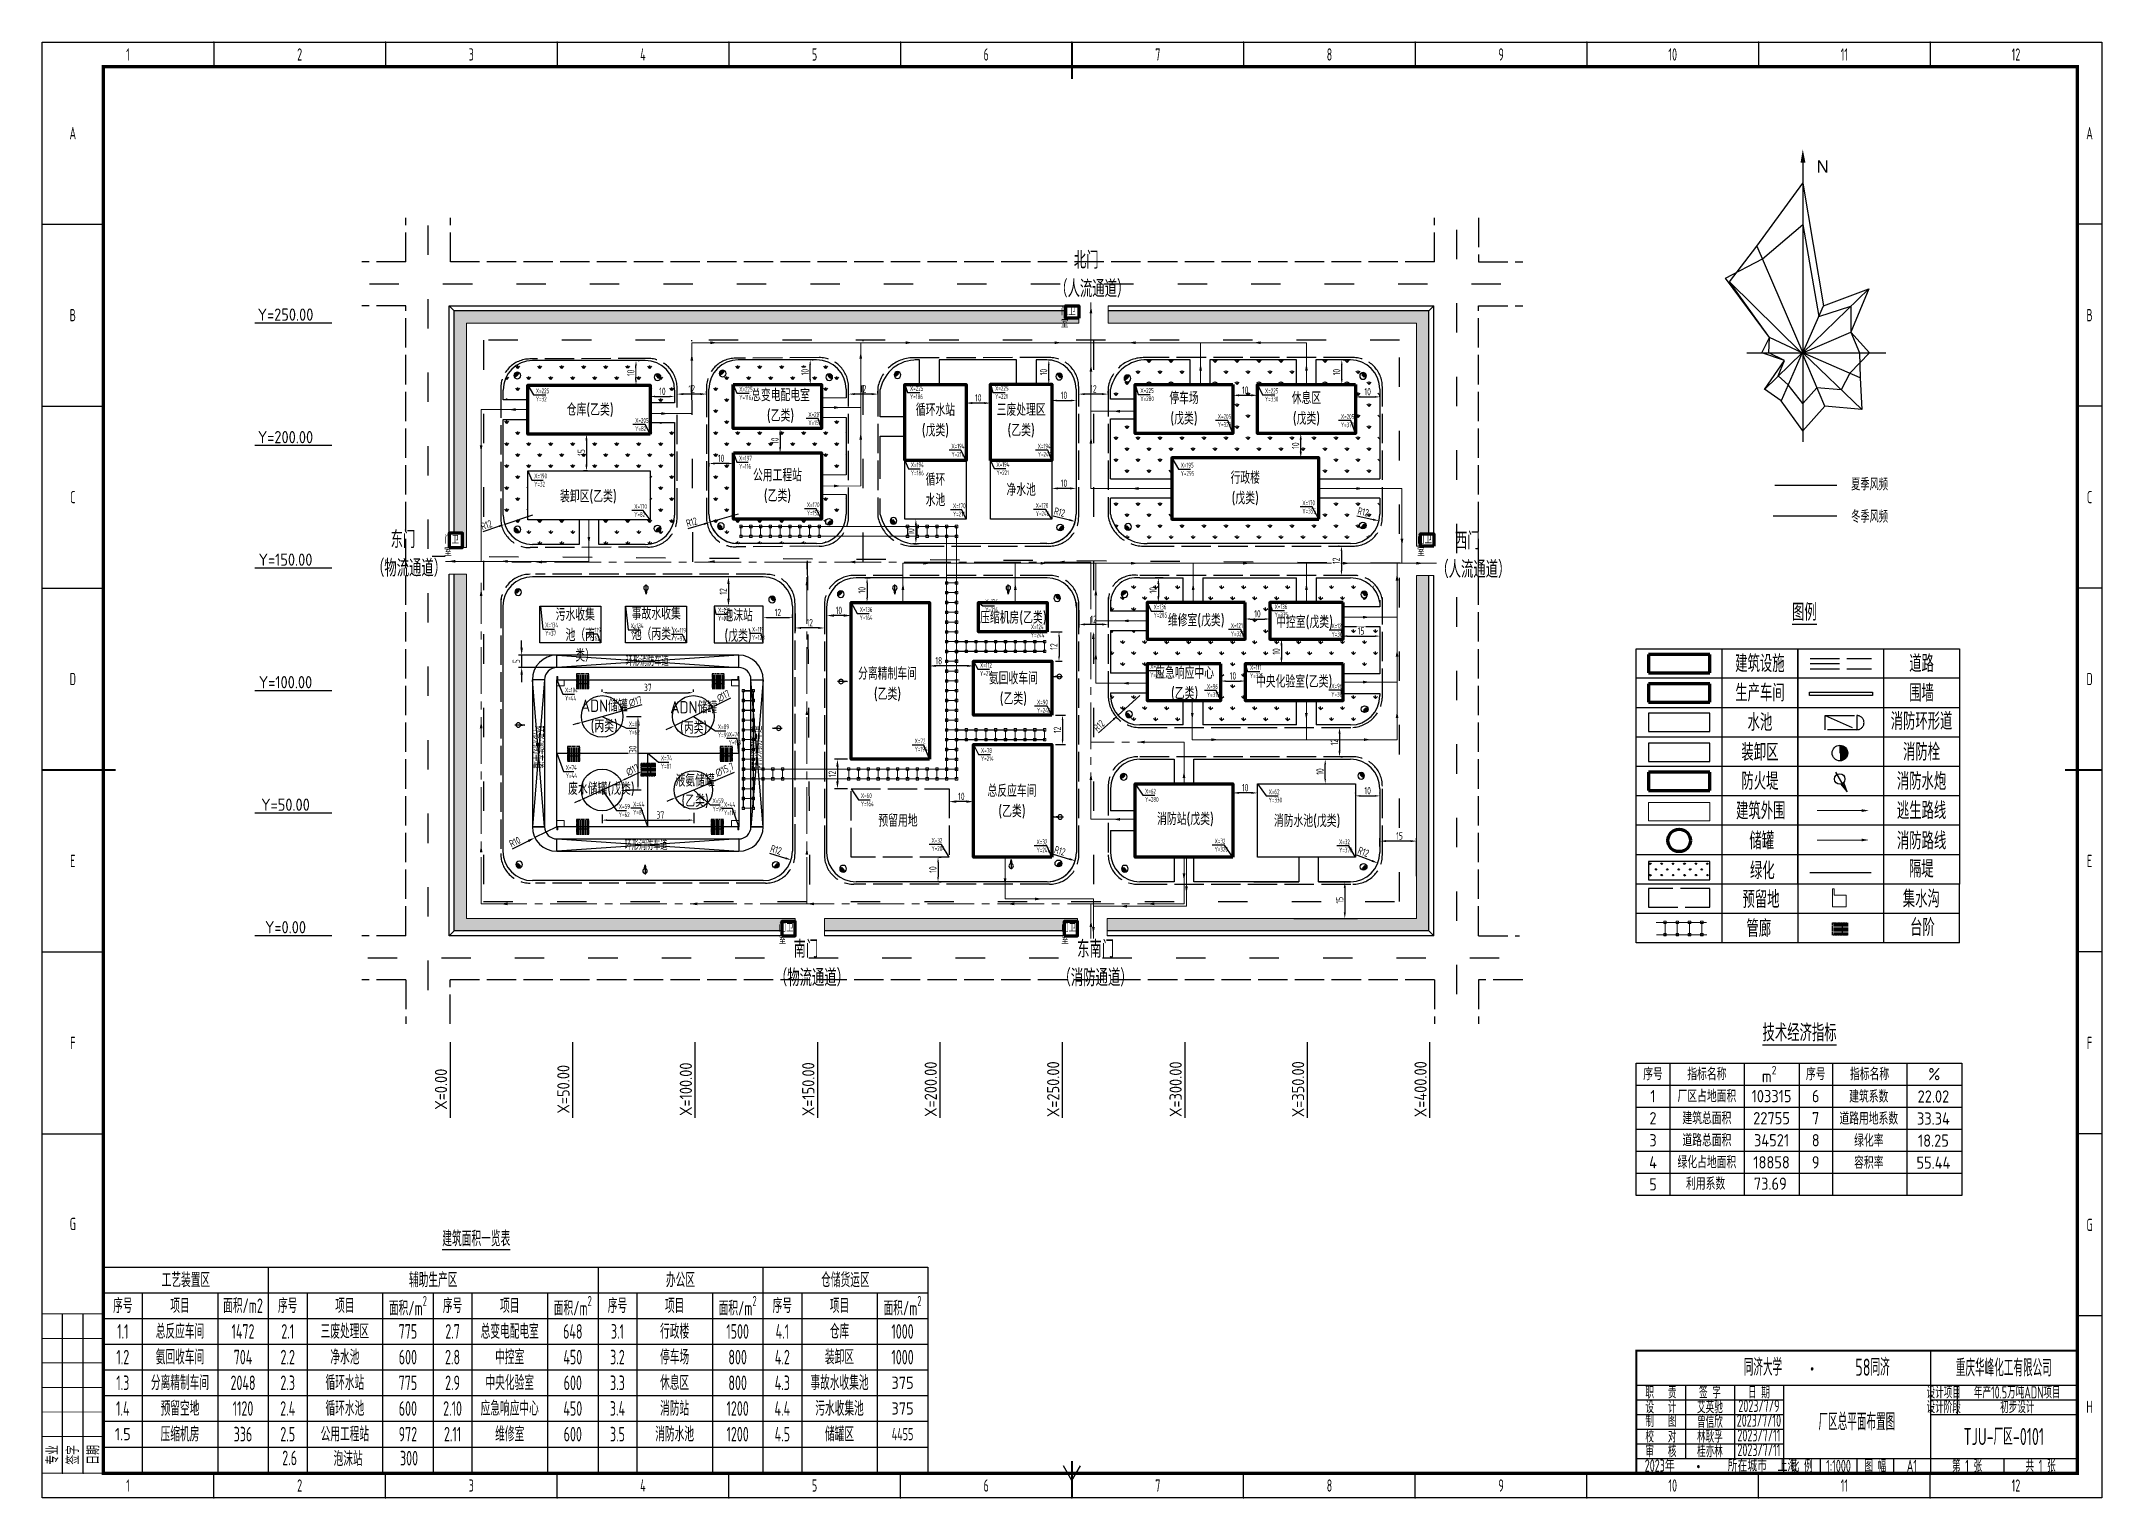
# Model space of a CAD drawing. Header units: millimetres. Extents: x 726 to 1568, y 625 to 1220.
import ezdxf

# ---------------------------------------------------------------- set-up
doc = ezdxf.new("R2010")
doc.units = ezdxf.units.MM
for name, pattern in [('ACAD_ISO02W100', [15, 12, -3]), ('ACAD_ISO03W100', [30, 12, -18]), ('ACAD_ISO12W100', [22.4, 12, -3, 0.7, -3, 0.7, -3]), ('CENTER', [2, 1.25, -0.25, 0.25, -0.25]), ('CENTER2', [28.575, 19.05, -3.175, 3.175, -3.175])]:
    doc.linetypes.add(name, pattern=pattern)
for name, color, linetype, lineweight in [('05-图框与标题栏', 7, 'Continuous', 25), ('09-文本', 7, 'Continuous', 25), ('10文本', 7, 'Continuous', 18), ('2-文本', 7, 'Continuous', 25), ('23-环形消防道', 8, 'Continuous', 25), ('7-人行道外边沿&建筑外围', 7, 'Continuous', 25), ('储罐', 56, 'Continuous', 80), ('围墙', 204, 'Continuous', 25), ('图框与标题栏', 7, 'Continuous', 25), ('坐标标注', 7, 'Continuous', 25), ('建筑外围', 7, 'Continuous', 20), ('建筑设施', 134, 'Continuous', 80), ('水池', 5, 'Continuous', 25), ('消防设施', 10, 'Continuous', 25), ('消防路线', 30, 'CENTER2', 20), ('消防通道', 8, 'Continuous', 25), ('管廊', 213, 'Continuous', 20), ('绿化', 82, 'Continuous', 30), ('装卸区', 237, 'Continuous', 25), ('路中心线', 40, 'ACAD_ISO03W100', 25), ('车间', 12, 'Continuous', 80), ('逃生路线', 2, 'Continuous', 20), ('道路线', 7, 'ACAD_ISO02W100', 25), ('防火堤', 13, 'Continuous', 80), ('隔堤', 16, 'Continuous', 25), ('集水沟', 130, 'Continuous', 20), ('预留地', 7, 'ACAD_ISO02W100', 25), ('风玫瑰图-冬季', 41, 'Continuous', 25), ('风玫瑰图-夏季', 3, 'Continuous', 25)]:
    doc.layers.add(name, color=color, linetype=linetype, lineweight=lineweight)
for name, color, linetype in [('文字', 7, 'Continuous'), ('风玫瑰图', 80, 'Continuous'), ('风玫瑰图2', 41, 'Continuous')]:
    doc.layers.add(name, color=color, linetype=linetype)
doc.styles.add('1', font='gbenor.shx', dxfattribs={"height": 5, "bigfont": 'gbcbig.shx'})
doc.styles.add('3-gbcbig', font='gbenor.shx', dxfattribs={"width": 0.7, "height": 3, "bigfont": 'gbcbig.shx'})
doc.styles.add('5-gbcbig', font='gbenor.shx', dxfattribs={"width": 0.7, "height": 5, "bigfont": 'gbcbig.shx'})
doc.styles.add('7-gbcbig', font='gbenor.shx', dxfattribs={"width": 0.7, "height": 7, "bigfont": 'gbcbig.shx'})
doc.styles.add('A-4', font='gbenor.shx', dxfattribs={"height": 3.5, "bigfont": 'gbcbig.shx'})
doc.styles.add('p-6', font='gbenor.shx', dxfattribs={"height": 3.5, "bigfont": 'gbcbig.shx'})
doc.styles.get("Standard").update_dxf_attribs({"font": 'arial.ttf'})
doc.styles.add('卷心菜', font='gbenor.shx', dxfattribs={"width": 0.75, "bigfont": 'gbcbig.shx'})
doc.styles.add('图名7', font='gbenor.shx', dxfattribs={"height": 7, "bigfont": 'gbcbig.shx'})
doc.styles.add('图表中图名及视图符号7', font='gbenor.shx', dxfattribs={"width": 0.7, "height": 7, "bigfont": 'gbcbig.shx'})
doc.styles.add('工程字', font='gbenor.shx', dxfattribs={"bigfont": 'gbcbig.shx'})
doc.styles.add('文字说明5', font='gbenor.shx', dxfattribs={"height": 5, "bigfont": 'gbcbig.shx'})
doc.styles.add('标识文字', font='gbenor.shx', dxfattribs={"height": 5, "bigfont": 'gbcbig.shx'})
doc.styles.add('标识文字5', font='gbenor.shx', dxfattribs={"height": 5, "bigfont": 'gbcbig.shx'})
doc.dimstyles.new('gbcbig', dxfattribs={"dimtxt": 3, "dimasz": 2.5, "dimexe": 1.25, "dimexo": 0.625, "dimtad": 1, "dimdec": 0, "dimtxsty": '3-gbcbig', "dimcen": 2.5, "dimclrt": 256, "dimadec": 0, "dimazin": 0, "dimtfac": 1, "dimtdec": 0, "dimtmove": 0, "dimatfit": 3, "dimfxl": 0, "dimarcsym": 0})
pattern_1 = [(90, (-57.9417, 17.8416), (-4.490128, 4.490128), [1.190625, -7.78963]), (45, (-57.942, 17.8416), (-4.490128, 4.490128), [1.190625, -5.159375]), (135, (-57.942, 17.8416), (-4.490128, -4.490128), [1.190625, -5.159375])]

msp = doc.modelspace()

# ---------------------------------------------------------------- texts
at = {"layer": '05-图框与标题栏', "attachment_point": 5}
for s, width, gutter_width, heights, insert, char_height, style in [('1', 70.0833, 25, [0], (761.72, 1214.59), 5, '5-gbcbig'), ('2', 70.0833, 12.5, [0], (831.8, 1214.59), 5, '5-gbcbig'), ('3', 70.0833, 25, [0], (901.88, 1214.59), 5, '5-gbcbig'), ('4', 70.0833, 25, [0], (971.97, 1214.59), 5, '5-gbcbig'), ('5', 70.0833, 25, [0], (1042.05, 1214.59), 5, '5-gbcbig'), ('6', 70.0833, 25, [0], (1112.13, 1214.59), 5, '5-gbcbig'), ('7', 70.0833, 25, [0], (1182.22, 1214.59), 5, '5-gbcbig'), ('8', 70.0833, 25, [0], (1252.3, 1214.59), 5, '5-gbcbig'), ('9', 70.0833, 25, [0], (1322.38, 1214.59), 5, '5-gbcbig'), ('10', 70.0833, 25, [0], (1392.47, 1214.59), 5, '5-gbcbig'), ('11', 70.0833, 25, [0], (1462.55, 1214.59), 5, '5-gbcbig'), ('12', 70.0833, 25, [0], (1532.63, 1214.59), 5, '5-gbcbig'), ('A', 25, 25, [0], (739.17, 1182.46), 5, '5-gbcbig'), ('A', 10, 25, [0], (1562.67, 1182.46), 5, '5-gbcbig'), ('B', 25, 25, [0], (739.17, 1108.21), 5, '5-gbcbig'), ('B', 10, 25, [0], (1562.67, 1108.21), 5, '5-gbcbig'), ('C', 25, 25, [0], (739.17, 1033.96), 5, '5-gbcbig'), ('C', 10, 25, [0], (1562.67, 1033.96), 5, '5-gbcbig'), ('D', 25, 25, [0], (739.17, 959.71), 5, '5-gbcbig'), ('D', 10, 25, [0], (1562.67, 959.71), 5, '5-gbcbig'), ('E', 25, 25, [0], (739.17, 885.46), 5, '5-gbcbig'), ('E', 10, 25, [0], (1562.67, 885.46), 5, '5-gbcbig'), ('F', 25, 25, [0], (739.17, 811.21), 5, '5-gbcbig'), ('F', 10, 25, [0], (1562.67, 811.21), 5, '5-gbcbig'), ('G', 25, 25, [0], (739.17, 737.34), 5, '5-gbcbig'), ('G', 10, 25, [0], (1562.67, 736.96), 5, '5-gbcbig'), ('重庆华峰化工有限公司', 60, 25, [0], (1527.67, 678.59), 7, '7-gbcbig'), ('职   责', 20, 25, [0], (1387.67, 668.59), 5, '5-gbcbig'), ('设   计', 20, 25, [0], (1387.67, 662.59), 5, '5-gbcbig'), ('艾英驰', 20, 25, [0], (1407.67, 662.59), 5, '5-gbcbig'), ('签 字', 20, 25, [0], (1407.67, 668.59), 5, '5-gbcbig'), ('2023/7/9', 20, 25, [0], (1427.67, 663.09), 5, '5-gbcbig'), ('日 期', 20, 25, [0], (1427.67, 668.59), 5, '5-gbcbig'), ('设计项目', 15, 25, [0], (1503.12, 668.59), 5, '5-gbcbig'), ('设计阶段', 15, 25, [0], (1503.12, 662.59), 5, '5-gbcbig'), ('H', 10, 25, [0], (1562.67, 662.71), 5, '5-gbcbig'), ('制   图', 20, 25, [0], (1387.67, 656.95), 5, '5-gbcbig'), ('曾信欣', 20, 25, [0], (1407.67, 656.59), 5, '5-gbcbig'), ('2023/7/10', 20, 25, [0], (1427.67, 657.09), 5, '5-gbcbig'), ('校   对', 20, 25, [0], (1387.67, 650.59), 5, '5-gbcbig'), ('林耿孚', 20, 25, [0], (1407.67, 650.59), 5, '5-gbcbig'), ('2023/7/11', 20, 25, [0], (1427.67, 651.09), 5, '5-gbcbig'), ('TJU-厂区-0101', 60, 25, [12.52], (1527.67, 650.59), 7, '7-gbcbig'), ('审   核', 20, 25, [0], (1387.67, 644.59), 5, '5-gbcbig'), ('桂亦林', 20, 25, [0], (1407.67, 644.59), 5, '5-gbcbig'), ('2023/7/11', 20, 25, [0], (1427.67, 645.09), 5, '5-gbcbig'), ('比 例', 15, 25, [0], (1445.17, 638.59), 5, '5-gbcbig'), ('1:1000', 15, 25, [0], (1460.17, 638.59), 5, '5-gbcbig'), ('图 幅', 15, 25, [0], (1475.17, 638.59), 5, '5-gbcbig'), ('A1', 14.9167, 25, [0], (1490.13, 638.59), 5, '5-gbcbig'), ('第 1 张', 30, 25, [0], (1512.67, 638.59), 5, '5-gbcbig'), ('共 1 张', 30, 25, [0], (1542.67, 638.59), 5, '5-gbcbig'), ('1', 70.0833, 25, [0], (761.72, 630.59), 5, '5-gbcbig'), ('2', 70.0833, 25, [0], (831.8, 630.59), 5, '5-gbcbig'), ('3', 70.0833, 25, [0], (901.88, 630.59), 5, '5-gbcbig'), ('4', 70.0833, 25, [0], (971.97, 630.59), 5, '5-gbcbig'), ('5', 70.0833, 25, [0], (1042.05, 630.59), 5, '5-gbcbig'), ('6', 70.0833, 25, [0], (1112.13, 630.59), 5, '5-gbcbig'), ('7', 70.0833, 25, [0], (1182.22, 630.59), 5, '5-gbcbig'), ('8', 70.0833, 25, [0], (1252.3, 630.59), 5, '5-gbcbig'), ('9', 70.0833, 25, [0], (1322.38, 630.59), 5, '5-gbcbig'), ('10', 70.0833, 25, [0], (1392.47, 630.59), 5, '5-gbcbig'), ('11', 70.0833, 25, [0], (1462.55, 630.59), 5, '5-gbcbig'), ('12', 70.0833, 25, [0], (1532.63, 630.59), 5, '5-gbcbig')]:
    msp.add_mtext_dynamic_manual_height_columns(s, width=width, gutter_width=gutter_width, heights=heights, dxfattribs=dict(at, insert=insert, char_height=char_height, style=style))
at = {"layer": '05-图框与标题栏'}
for s, insert, char_height, width, attachment_point, style in [('\\pi5.78018;同济大学             ', (1415.7, 678.86), 7, 32.2593, 4, '7-gbcbig'), ('58同济          ', (1474.04, 678.86), 7, 32.2593, 5, '7-gbcbig'), (' 2023{\\W0.8;年          所在城市  上海}', (1379.15, 638.74), 5, 67.5295, 4, '5-gbcbig'), ('{\\fFangSong|b0|i0|c134|p49;\\W0.8;·}', (1400.24, 640.72), 5, 18.9039, 1, '5-gbcbig')]:
    msp.add_mtext(s, dxfattribs=dict(at, insert=insert, char_height=char_height, width=width, attachment_point=attachment_point, style=style))
at = {"layer": '05-图框与标题栏', "insert": (1446.67, 680.59), "char_height": 5, "width": 31.5065, "attachment_point": 1}
msp.add_mtext('{\\fFangSong|b0|i0|c134|p49;\\W0.8;·}', dxfattribs=at)
at = {"layer": '05-图框与标题栏', "char_height": 5, "attachment_point": 5, "rotation": 90, "style": '工程字'}
for s, insert in [('专业', (730.84, 643.09)), ('签字', (739.17, 643.09)), ('日期', (747.51, 643.09))]:
    msp.add_mtext_dynamic_manual_height_columns(s, width=8.3333, gutter_width=25, heights=[0], dxfattribs=dict(at, insert=insert))
at = {"layer": '09-文本', "attachment_point": 5}
for s, width, gutter_width, insert, char_height, style in [('年产10.5万吨ADN项目', 49.0599, 35, (1533.14, 668.59), 5, '5-gbcbig'), ('初步设计', 48.9999, 12.5, (1533.17, 662.59), 5, '5-gbcbig'), ('厂区总平面布置图', 60, 12.5, (1467.67, 656.59), 7, '7-gbcbig')]:
    msp.add_mtext_dynamic_manual_height_columns(s, width=width, gutter_width=gutter_width, heights=[0], dxfattribs=dict(at, insert=insert, char_height=char_height, style=style))
at = {"layer": '10文本', "char_height": 5, "width": 47.0322, "attachment_point": 5, "style": '卷心菜'}
for s, insert in [('夏季风频', (1472.85, 1039.19)), ('冬季风频', (1472.85, 1026.01))]:
    msp.add_mtext(s, dxfattribs=dict(at, insert=insert))
at = {"layer": '2-文本', "char_height": 5, "attachment_point": 3, "style": '工程字'}
for s, width, insert in [('\\pi0.85165;污水收集池（丙类）', 19.3503, (952.36, 988.5)), ('\\pi0.03815;事故水收集池（丙类）', 21.2528, (987.43, 988.9))]:
    msp.add_mtext_dynamic_manual_height_columns(s, width=width, gutter_width=20.83, heights=[0], dxfattribs=dict(at, insert=insert))
at = {"layer": '图框与标题栏', "lineweight": 25, "char_height": 5.95, "attachment_point": 1}
for s, width, insert, style in [('2.6', 6.1085, (824.68, 644.81), '3-gbcbig'), ('泡沫站', 16.7768, (845.64, 644.5), '5-gbcbig'), ('300', 4.904, (872.79, 644.73), '3-gbcbig')]:
    msp.add_mtext_dynamic_manual_height_columns(s, width=width, gutter_width=15, heights=[0], dxfattribs=dict(at, insert=insert, style=style))
at = {"layer": '坐标标注', "char_height": 5, "width": 59.0196, "attachment_point": 5, "style": '标识文字'}
for s, insert in [('Y=250.00', (826.03, 1108.43)), ('Y=200.00', (826.03, 1058.43)), ('Y=150.00', (826.03, 1008.43)), ('Y=100.00', (826.03, 958.43)), ('Y=50.00', (826.03, 908.43)), ('Y=0.00', (826.03, 858.43))]:
    msp.add_mtext(s, dxfattribs=dict(at, insert=insert))
at = {"layer": '坐标标注', "char_height": 5, "width": 53.4659, "attachment_point": 5, "rotation": 90, "style": '标识文字'}
for s, insert in [('X=0.00', (889.49, 792.32)), ('X=50.00', (939.49, 792.32)), ('X=100.00', (989.49, 792.32)), ('X=150.00', (1039.49, 792.32)), ('X=200.00', (1089.49, 792.32)), ('X=250.00', (1139.49, 792.32)), ('X=300.00', (1189.49, 792.32)), ('X=350.00', (1239.49, 792.32)), ('X=400.00', (1289.49, 792.32))]:
    msp.add_mtext(s, dxfattribs=dict(at, insert=insert))
at = {"layer": '文字'}
for s, width, gutter_width, heights, insert, char_height, attachment_point, style in [('\\pt7;  北门\\P\\ptz;（人流通道）', 32.1966, 35, [0], (1140.34, 1134.17), 7, 1, '图名7'), ('总变电配电室\\P(乙类)', 25.8327, 25, [25.4], (1028.15, 1071.14), 5, 5, '文字说明5'), ('仓库(乙类)', 20, 25, [0], (950.45, 1069.41), 5, 5, '文字说明5'), ('循环水站\\P(戊类)', 20.124, 0, [20.21], (1091.41, 1065.12), 5, 5, '文字说明5'), ('三废处理区\\P(乙类)', 30.2485, 25, [15.16], (1126.41, 1065.17), 5, 5, '文字说明5'), ('停车场(戊类)', 15, 25, [0], (1192.91, 1069.96), 5, 5, '文字说明5'), ('休息区(戊类)', 15, 25, [0], (1242.91, 1069.96), 5, 5, '文字说明5'), ('公用工程站\\P(乙类)', 47.8706, 25, [14.54], (1026.91, 1038.47), 5, 5, '文字说明5'), ('循环\\P水池', 15, 25, [0], (1091.41, 1036.91), 5, 5, '文字说明5'), ('行政楼\\P(戊类)', 35.3762, 25, [0], (1217.91, 1037.46), 5, 5, '文字说明5'), ('装卸区(乙类)', 27, 25, [0], (949.7, 1034.04), 5, 5, '文字说明5'), ('净水池', 20, 25, [0], (1126.41, 1036.96), 5, 5, '文字说明5'), ('\\pt7;  东门\\P\\ptz;（物流通道）', 32.1966, 35, [0], (861.35, 1020.16), 7, 1, '图名7'), ('\\pt7;  西门\\P\\ptz;（人流通道）', 32.1966, 35, [0], (1295.94, 1019.63), 7, 1, '图名7'), ('压缩机房(乙类)', 38.7012, 25, [25.86], (1123.24, 984.55), 5, 5, '文字说明5'), ('中控室(戊类)', 26.139, 25, [16.72], (1242.16, 982.73), 5, 5, '文字说明5'), ('分离精制车间\\P(乙类)', 38.7012, 25, [25.86], (1071.84, 957.54), 5, 5, '文字说明5'), ('氨回收车间\\P(乙类)', 38.7012, 25, [25.86], (1123.24, 955.64), 5, 5, '文字说明5'), ('应急响应中心\\P(乙类)', 26.139, 25, [16.72], (1193.16, 957.8), 5, 5, '文字说明5'), ('ADN储罐\\P(丙类)', 38.7012, 25, [25.86], (956.17, 944.41), 5, 5, '文字说明5'), ('ADN储罐\\P(丙类)', 38.7012, 25, [25.86], (992.7, 943.78), 5, 5, '文字说明5'), ('废水储罐(戊类)', 46.411, 25, [21.21], (955.03, 914.69), 5, 5, '文字说明5'), ('液氨储罐\\P(乙类)', 38.7012, 25, [25.86], (993.3, 913.91), 5, 5, '文字说明5'), ('总反应车间\\P(乙类)', 38.7012, 25, [25.86], (1122.67, 909.69), 5, 5, '文字说明5'), ('预留用地', 38.7012, 25, [25.86], (1076.13, 901.9), 5, 5, '文字说明5'), ('消防站(戊类)', 35.3762, 25, [0], (1193.51, 902.37), 5, 5, '文字说明5'), ('消防水池(戊类)', 28.3032, 25, [0], (1243.21, 901.59), 5, 5, '文字说明5'), ('\\pt7;  南门\\P\\ptz;（物流通道）', 32.1966, 35, [0], (1025.87, 853), 7, 1, '图名7'), ('\\pt7;  东南门\\P\\ptz;（消防通道）', 32.1966, 35, [0], (1141.67, 853), 7, 1, '图名7')]:
    msp.add_mtext_dynamic_manual_height_columns(s, width=width, gutter_width=gutter_width, heights=heights, dxfattribs=dict(at, insert=insert, char_height=char_height, attachment_point=attachment_point, style=style))
for s, insert, char_height, width, attachment_point, style in [('{\\Fgbenor,gbcbig|c134;门卫室}', (1142.7, 1111.14), 3, 6.2805, 1, '1'), ('{\\Fgbenor,gbcbig|c134;门卫室}', (890.87, 1017.96), 3, 6.2805, 1, '1'), ('{\\Fgbenor,gbcbig|c134;门卫室}', (1288.17, 1018.01), 3, 6.2805, 1, '1'), ('维修室(戊类)', (1197.91, 983.46), 5, 41.4847, 5, '标识文字5'), ('{\\L图例}', (1446.22, 986.97), 7, 40.3819, 5, '图名7'), ('{\\W0.7;\\C8;环形消防车道}', (973.7, 967.11), 4.1667, 40, 5, 'p-6'), ('建筑设施', (1428.08, 966.02), 7, 36.3819, 5, '图名7'), ('道路', (1494.08, 966.02), 7, 40.3819, 5, '图名7'), ('中央化验室(乙类)', (1237.91, 958.46), 5, 41.4847, 5, '标识文字5'), ('生产车间', (1428.08, 954.02), 7, 36.3819, 5, '图名7'), ('围墙', (1494.08, 954.02), 7, 40.3819, 5, '图名7'), ('水池', (1428.08, 942.06), 7, 40.3819, 5, '图名7'), ('消防环形道', (1494.08, 942.45), 7, 40.3819, 5, '图名7'), ('装卸区', (1428.08, 929.82), 7, 36.3819, 5, '图名7'), ('消防栓', (1494.08, 929.94), 7, 40.3819, 5, '图名7'), ('防火堤', (1428.08, 917.99), 7, 36.3819, 5, '图名7'), ('消防水炮', (1494.08, 917.98), 7, 40.3819, 5, '图名7'), ('建筑外围', (1428.42, 905.89), 7, 36.3819, 5, '图名7'), ('逃生路线', (1494.08, 906.02), 7, 40.3819, 5, '图名7'), ('{\\W0.7;\\C8;环形消防车道}', (973.24, 892), 4.1667, 40, 5, 'p-6'), ('储罐', (1428.81, 893.69), 7, 40.3819, 5, '图名7'), ('消防路线', (1494.1, 893.66), 7, 40.3819, 5, '图名7'), ('绿化', (1429.08, 881.52), 7, 40.3819, 5, '图名7'), ('隔堤', (1493.98, 882.21), 7, 40.3819, 5, '图名7'), ('预留地', (1428.52, 869.76), 7, 36.3819, 5, '图名7'), ('集水沟', (1493.98, 869.96), 7, 40.3819, 5, '图名7'), ('{\\Fgbenor,gbcbig|c134;门卫室}', (1027.44, 859.6), 3, 6.2805, 1, '1'), ('{\\Fgbenor,gbcbig|c134;门卫室}', (1142.84, 859.6), 3, 6.2805, 1, '1'), ('管廊', (1427.62, 857.87), 7, 40.3819, 5, '图名7'), ('台阶', (1494.46, 858.32), 7, 36.3819, 5, '图名7'), ('{\\Fgbenor,gbcbig|c134;\\L技术经济指标}', (1444.27, 815.35), 7, 152.4105, 5, 'A-4'), ('序号', (1384.42, 798.49), 5, 13.6279, 5, 'A-4'), ('{\\Fgbenor,gbcbig|c134;指标名称}', (1406.42, 798.49), 5, 40.3819, 5, 'A-4'), ('\\A1;m{\\H0.7x;\\S2 ^ ;}', (1432.83, 798.49), 5, 22.4237, 5, 'A-4'), ('{\\Fgbenor,gbcbig|c134;序号}', (1450.85, 798.49), 5, 13.6279, 5, 'A-4'), ('{\\Fgbenor,gbcbig|c134;指标名称}', (1472.86, 798.49), 5, 40.3819, 5, 'A-4'), ('%', (1499.26, 798.49), 5, 22.4237, 5, 'A-4'), ('1', (1384.42, 789.49), 5, 13.6279, 5, 'A-4'), ('厂区占地面积', (1406.42, 789.49), 5, 40.3819, 5, 'A-4'), ('103315', (1432.83, 789.49), 5, 22.4237, 5, 'A-4'), ('6', (1450.85, 789.49), 5, 13.6279, 5, 'A-4'), ('{\\Fgbenor,gbcbig|c134;建筑系数}', (1472.53, 789.34), 5, 40.3819, 5, 'A-4'), ('22.02', (1498.93, 789.34), 5, 22.4237, 5, 'A-4'), ('2', (1384.42, 780.49), 5, 13.6279, 5, 'A-4'), ('{\\Fgbenor,gbcbig|c134;建筑总面积}', (1406.42, 780.49), 5, 40.3819, 5, 'A-4'), ('22755', (1432.83, 780.49), 5, 22.4237, 5, 'A-4'), ('7', (1450.85, 780.49), 5, 13.6279, 5, 'A-4'), ('{\\Fgbenor,gbcbig|c134;道路用地系数}', (1472.53, 780.34), 5, 40.3819, 5, 'A-4'), ('{\\Fgbenor,gbcbig|c134;道路总面积}', (1406.42, 771.49), 5, 40.3819, 5, 'A-4'), ('33.34', (1498.93, 780.34), 5, 22.4237, 5, 'A-4'), ('3', (1384.42, 771.49), 5, 13.6279, 5, 'A-4'), ('34521', (1432.83, 771.49), 5, 22.4237, 5, 'A-4'), ('8', (1450.85, 771.49), 5, 13.6279, 5, 'A-4'), ('{\\Fgbenor,gbcbig|c134;绿化率}', (1472.53, 771.34), 5, 40.3819, 5, 'A-4'), ('18.25', (1498.93, 771.34), 5, 22.4237, 5, 'A-4'), ('4', (1384.42, 762.49), 5, 13.6279, 5, 'A-4'), ('{\\Fgbenor,gbcbig|c134;绿化占地面积}', (1406.42, 762.49), 5, 40.3819, 5, 'A-4'), ('18858', (1432.83, 762.49), 5, 22.4237, 5, 'A-4'), ('9', (1450.85, 762.49), 5, 13.6279, 5, 'A-4'), ('{\\Fgbenor,gbcbig|c134;容积率}', (1472.53, 762.34), 5, 40.3819, 5, 'A-4'), ('55.44', (1498.93, 762.34), 5, 22.4237, 5, 'A-4'), ('5', (1384.42, 753.49), 5, 13.6279, 5, 'A-4'), ('利用系数', (1405.91, 753.75), 5, 40.3819, 5, 'A-4'), ('73.69', (1432.31, 753.75), 5, 22.4237, 5, 'A-4'), ('{\\Fgbenor,gbcbig|c134;\\L建筑面积一览表}', (903.92, 731.31), 6.3, 275.1197, 5, '图表中图名及视图符号7')]:
    msp.add_mtext(s, dxfattribs=dict(at, insert=insert, char_height=char_height, width=width, attachment_point=attachment_point, style=style))
at = {"layer": '文字', "insert": (1010.83, 981.3), "char_height": 5, "attachment_point": 5, "rotation": 359.86385, "style": '文字说明5'}
msp.add_mtext_dynamic_manual_height_columns('泡沫站\\P(戊类)', width=18, gutter_width=25, heights=[0], dxfattribs=at)
at = {"layer": '文字', "char_height": 4.1667, "width": 40, "attachment_point": 5, "style": 'p-6'}
for insert, rotation in [((929.32, 931.95), 270), ((1018.57, 931.95), 90)]:
    msp.add_mtext('{\\W0.7;\\C8;环形消防车道}', dxfattribs=dict(at, insert=insert, rotation=rotation))
at = {"layer": '风玫瑰图2', "color": 2, "insert": (1451.18, 1171.41), "char_height": 5, "attachment_point": 1}
msp.add_mtext_dynamic_manual_height_columns('N', width=5.9571, gutter_width=12.5, heights=[0], dxfattribs=at)

# ---------------------------------------------------------------- blocks, each defined once
blk = doc.blocks.new('*D15')
at = {"layer": 'Defpoints', "color": 0, "lineweight": 25, "transparency": 16777216}
for p in [(1212.91, 913.24), (1212.91, 912.32), (1222.91, 912.32)]:
    blk.add_point(p, dxfattribs=at)
at = {"layer": '图框与标题栏', "color": 0, "lineweight": -2, "transparency": 16777216}
for p, q in [((1212.91, 912.94), (1212.91, 914.49)), ((1220.41, 913.24), (1215.41, 913.24)), ((1222.91, 912.94), (1222.91, 914.49))]:
    blk.add_line(p, q, dxfattribs=at)
at = {"layer": '图框与标题栏', "color": 0, "lineweight": 25, "transparency": 16777216}
for points in [[(1215.41, 913.66), (1215.41, 912.83), (1212.91, 913.24)], [(1220.41, 913.66), (1220.41, 912.83), (1222.91, 913.24)]]:
    blk.add_solid(points, dxfattribs=at)
at = {"layer": '图框与标题栏', "transparency": 16777216, "insert": (1217.91, 915.37), "char_height": 3, "attachment_point": 5, "style": '3-gbcbig'}
blk.add_mtext('10', dxfattribs=at)
blk = doc.blocks.new('*D19')
at = {"layer": 'Defpoints', "color": 0, "lineweight": 25, "transparency": 16777216}
for p in [(1255.53, 939.96), (1256.26, 927.96), (1256.42, 927.96)]:
    blk.add_point(p, dxfattribs=at)
at = {"layer": '图框与标题栏', "color": 0, "lineweight": -2, "transparency": 16777216}
for p, q in [((1256.16, 939.96), (1257.67, 939.96)), ((1256.42, 937.46), (1256.42, 930.46)), ((1256.89, 927.96), (1257.67, 927.96))]:
    blk.add_line(p, q, dxfattribs=at)
at = {"layer": '图框与标题栏', "color": 0, "lineweight": 25, "transparency": 16777216}
for points in [[(1256, 937.46), (1256.84, 937.46), (1256.42, 939.96)], [(1256, 930.46), (1256.84, 930.46), (1256.42, 927.96)]]:
    blk.add_solid(points, dxfattribs=at)
at = {"layer": '图框与标题栏', "transparency": 16777216, "insert": (1254.29, 933.96), "char_height": 3, "attachment_point": 5, "rotation": 90, "style": '3-gbcbig'}
blk.add_mtext('12', dxfattribs=at)
blk = doc.blocks.new('*D22')
at = {"layer": 'Defpoints', "color": 0, "lineweight": 25, "transparency": 16777216}
for p in [(1232.71, 975.96), (1232.71, 965.96), (1232.71, 965.96)]:
    blk.add_point(p, dxfattribs=at)
at = {"layer": '文字', "color": 0, "lineweight": -2, "transparency": 16777216}
for p, q in [((1232.08, 975.96), (1231.46, 975.96)), ((1232.71, 973.46), (1232.71, 968.46)), ((1232.08, 965.96), (1231.46, 965.96))]:
    blk.add_line(p, q, dxfattribs=at)
at = {"layer": '文字', "color": 0, "lineweight": 25, "transparency": 16777216}
for points in [[(1232.29, 973.46), (1233.13, 973.46), (1232.71, 975.96)], [(1232.29, 968.46), (1233.13, 968.46), (1232.71, 965.96)]]:
    blk.add_solid(points, dxfattribs=at)
at = {"layer": '文字', "transparency": 16777216, "insert": (1230.58, 970.96), "char_height": 3, "attachment_point": 5, "rotation": 90, "style": '3-gbcbig'}
blk.add_mtext('10', dxfattribs=at)
blk = doc.blocks.new('*D23')
at = {"layer": 'Defpoints', "color": 0, "lineweight": 25, "transparency": 16777216}
for p in [(1149.99, 988.49), (1161.99, 990.15), (1149.99, 981.99)]:
    blk.add_point(p, dxfattribs=at)
at = {"layer": '图框与标题栏', "color": 0, "lineweight": -2, "transparency": 16777216}
for p, q in [((1149.99, 987.86), (1149.99, 980.74)), ((1161.99, 989.53), (1161.99, 980.74)), ((1159.49, 981.99), (1152.49, 981.99))]:
    blk.add_line(p, q, dxfattribs=at)
at = {"layer": '图框与标题栏', "color": 0, "lineweight": 25, "transparency": 16777216}
for points in [[(1152.49, 982.41), (1152.49, 981.58), (1149.99, 981.99)], [(1159.49, 982.41), (1159.49, 981.58), (1161.99, 981.99)]]:
    blk.add_solid(points, dxfattribs=at)
at = {"layer": '图框与标题栏', "transparency": 16777216, "insert": (1155.99, 984.12), "char_height": 3, "attachment_point": 5, "style": '3-gbcbig'}
blk.add_mtext('12', dxfattribs=at)
blk = doc.blocks.new('*D24')
at = {"layer": 'Defpoints', "color": 0, "lineweight": 25, "transparency": 16777216}
for p in [(1257.46, 876.96), (1257.46, 861.96), (1258.57, 861.96)]:
    blk.add_point(p, dxfattribs=at)
at = {"layer": '图框与标题栏', "color": 0, "lineweight": -2, "transparency": 16777216}
for p, q in [((1258.08, 876.96), (1259.82, 876.96)), ((1258.57, 874.46), (1258.57, 864.46)), ((1258.08, 861.96), (1259.82, 861.96))]:
    blk.add_line(p, q, dxfattribs=at)
at = {"layer": '图框与标题栏', "color": 0, "lineweight": 25, "transparency": 16777216}
for points in [[(1258.15, 874.46), (1258.99, 874.46), (1258.57, 876.96)], [(1258.15, 864.46), (1258.99, 864.46), (1258.57, 861.96)]]:
    blk.add_solid(points, dxfattribs=at)
at = {"layer": '图框与标题栏', "transparency": 16777216, "insert": (1256.45, 869.46), "char_height": 3, "attachment_point": 5, "rotation": 90, "style": '3-gbcbig'}
blk.add_mtext('15', dxfattribs=at)
blk = doc.blocks.new('*D25')
at = {"layer": 'Defpoints', "color": 0, "lineweight": 25, "transparency": 16777216}
for p in [(1184.99, 1000.96), (1182.43, 990.96), (1184.99, 990.96)]:
    blk.add_point(p, dxfattribs=at)
at = {"layer": '图框与标题栏', "color": 0, "lineweight": -2, "transparency": 16777216}
for p, q in [((1184.36, 1000.96), (1181.18, 1000.96)), ((1182.43, 998.46), (1182.43, 993.46)), ((1184.36, 990.96), (1181.18, 990.96))]:
    blk.add_line(p, q, dxfattribs=at)
at = {"layer": '图框与标题栏', "color": 0, "lineweight": 25, "transparency": 16777216}
for points in [[(1182.01, 998.46), (1182.84, 998.46), (1182.43, 1000.96)], [(1182.01, 993.46), (1182.84, 993.46), (1182.43, 990.96)]]:
    blk.add_solid(points, dxfattribs=at)
at = {"layer": '图框与标题栏', "transparency": 16777216, "insert": (1180.3, 995.96), "char_height": 3, "attachment_point": 5, "rotation": 90, "style": '3-gbcbig'}
blk.add_mtext('10', dxfattribs=at)
blk = doc.blocks.new('*D28')
at = {"layer": 'Defpoints', "color": 0, "lineweight": 25, "transparency": 16777216}
for p in [(1034.07, 987.04), (1046.07, 990.64), (1034.07, 980.55)]:
    blk.add_point(p, dxfattribs=at)
at = {"layer": '图框与标题栏', "color": 0, "lineweight": -2, "transparency": 16777216}
for p, q in [((1034.07, 986.42), (1034.07, 979.3)), ((1046.07, 990.01), (1046.07, 979.3)), ((1043.57, 980.55), (1036.57, 980.55))]:
    blk.add_line(p, q, dxfattribs=at)
at = {"layer": '图框与标题栏', "color": 0, "lineweight": 25, "transparency": 16777216}
for points in [[(1036.57, 980.97), (1036.57, 980.13), (1034.07, 980.55)], [(1043.57, 980.97), (1043.57, 980.13), (1046.07, 980.55)]]:
    blk.add_solid(points, dxfattribs=at)
at = {"layer": '图框与标题栏', "transparency": 16777216, "insert": (1040.07, 982.67), "char_height": 3, "attachment_point": 5, "style": '3-gbcbig'}
blk.add_mtext('12', dxfattribs=at)
blk = doc.blocks.new('*D29')
at = {"layer": 'Defpoints', "color": 0, "lineweight": 25, "transparency": 16777216}
for p in [(1212.91, 1075.15), (1222.91, 1075.49), (1222.91, 1075.15)]:
    blk.add_point(p, dxfattribs=at)
at = {"layer": '图框与标题栏', "color": 0, "lineweight": -2, "transparency": 16777216}
for p, q in [((1212.91, 1075.77), (1212.91, 1076.74)), ((1215.41, 1075.49), (1220.41, 1075.49)), ((1222.91, 1075.77), (1222.91, 1076.74))]:
    blk.add_line(p, q, dxfattribs=at)
at = {"layer": '图框与标题栏', "color": 0, "lineweight": 25, "transparency": 16777216}
for points in [[(1215.41, 1075.91), (1215.41, 1075.08), (1212.91, 1075.49)], [(1220.41, 1075.91), (1220.41, 1075.08), (1222.91, 1075.49)]]:
    blk.add_solid(points, dxfattribs=at)
at = {"layer": '图框与标题栏', "transparency": 16777216, "insert": (1217.91, 1077.62), "char_height": 3, "attachment_point": 5, "style": '3-gbcbig'}
blk.add_mtext('10', dxfattribs=at)
blk = doc.blocks.new('*D30')
at = {"layer": 'Defpoints', "color": 0, "lineweight": 25, "transparency": 16777216}
for p in [(1238.24, 1059.96), (1240.58, 1059.96), (1238.24, 1049.96)]:
    blk.add_point(p, dxfattribs=at)
at = {"layer": '图框与标题栏', "color": 0, "lineweight": -2, "transparency": 16777216}
for p, q in [((1238.87, 1059.96), (1241.83, 1059.96)), ((1240.58, 1052.46), (1240.58, 1057.46)), ((1238.87, 1049.96), (1241.83, 1049.96))]:
    blk.add_line(p, q, dxfattribs=at)
at = {"layer": '图框与标题栏', "color": 0, "lineweight": 25, "transparency": 16777216}
for points in [[(1240.16, 1057.46), (1240.99, 1057.46), (1240.58, 1059.96)], [(1240.16, 1052.46), (1240.99, 1052.46), (1240.58, 1049.96)]]:
    blk.add_solid(points, dxfattribs=at)
at = {"layer": '图框与标题栏', "transparency": 16777216, "insert": (1238.45, 1054.96), "char_height": 3, "attachment_point": 5, "rotation": 90, "style": '3-gbcbig'}
blk.add_mtext('10', dxfattribs=at)
blk = doc.blocks.new('*D31')
at = {"layer": 'Defpoints', "color": 0, "lineweight": 25, "transparency": 16777216}
for p in [(1149.91, 1075.99), (1149.91, 1075.57), (1161.91, 1075.57)]:
    blk.add_point(p, dxfattribs=at)
at = {"layer": '图框与标题栏', "color": 0, "lineweight": -2, "transparency": 16777216}
for p, q in [((1149.91, 1076.19), (1149.91, 1077.24)), ((1159.41, 1075.99), (1152.41, 1075.99)), ((1161.91, 1076.19), (1161.91, 1077.24))]:
    blk.add_line(p, q, dxfattribs=at)
at = {"layer": '图框与标题栏', "color": 0, "lineweight": 25, "transparency": 16777216}
for points in [[(1152.41, 1076.41), (1152.41, 1075.57), (1149.91, 1075.99)], [(1159.41, 1076.41), (1159.41, 1075.57), (1161.91, 1075.99)]]:
    blk.add_solid(points, dxfattribs=at)
at = {"layer": '图框与标题栏', "transparency": 16777216, "insert": (1155.91, 1078.12), "char_height": 3, "attachment_point": 5, "style": '3-gbcbig'}
blk.add_mtext('12', dxfattribs=at)
blk = doc.blocks.new('*D32')
at = {"layer": 'Defpoints', "color": 0, "lineweight": 25, "transparency": 16777216}
for p in [(1103.91, 1072.87), (1103.91, 1072.33), (1113.91, 1072.87)]:
    blk.add_point(p, dxfattribs=at)
at = {"layer": '图框与标题栏', "color": 0, "lineweight": -2, "transparency": 16777216}
for p, q in [((1103.91, 1072.25), (1103.91, 1071.08)), ((1111.41, 1072.33), (1106.41, 1072.33)), ((1113.91, 1072.25), (1113.91, 1071.08))]:
    blk.add_line(p, q, dxfattribs=at)
at = {"layer": '图框与标题栏', "color": 0, "lineweight": 25, "transparency": 16777216}
for points in [[(1106.41, 1072.75), (1106.41, 1071.92), (1103.91, 1072.33)], [(1111.41, 1072.75), (1111.41, 1071.92), (1113.91, 1072.33)]]:
    blk.add_solid(points, dxfattribs=at)
at = {"layer": '图框与标题栏', "transparency": 16777216, "insert": (1108.91, 1074.46), "char_height": 3, "attachment_point": 5, "style": '3-gbcbig'}
blk.add_mtext('10', dxfattribs=at)
blk = doc.blocks.new('*D33')
at = {"layer": 'Defpoints', "color": 0, "lineweight": 25, "transparency": 16777216}
for p in [(1138.91, 1070.23), (1148.91, 1070.27), (1138.91, 1037.5)]:
    blk.add_point(p, dxfattribs=at)
at = {"layer": '图框与标题栏', "color": 0, "lineweight": -2, "transparency": 16777216}
for p, q in [((1138.91, 1069.61), (1138.91, 1036.25)), ((1148.91, 1069.65), (1148.91, 1036.25)), ((1146.41, 1037.5), (1141.41, 1037.5))]:
    blk.add_line(p, q, dxfattribs=at)
at = {"layer": '图框与标题栏', "color": 0, "lineweight": 25, "transparency": 16777216}
for points in [[(1141.41, 1037.92), (1141.41, 1037.09), (1138.91, 1037.5)], [(1146.41, 1037.92), (1146.41, 1037.09), (1148.91, 1037.5)]]:
    blk.add_solid(points, dxfattribs=at)
at = {"layer": '图框与标题栏', "transparency": 16777216, "insert": (1143.91, 1039.63), "char_height": 3, "attachment_point": 5, "style": '3-gbcbig'}
blk.add_mtext('10', dxfattribs=at)
blk = doc.blocks.new('*D34')
at = {"layer": 'Defpoints', "color": 0, "lineweight": 25, "transparency": 16777216}
for p in [(1084.35, 1024.91), (1083.43, 1014.91), (1084.35, 1014.91)]:
    blk.add_point(p, dxfattribs=at)
at = {"layer": '图框与标题栏', "color": 0, "lineweight": -2, "transparency": 16777216}
for p, q in [((1083.72, 1024.91), (1082.18, 1024.91)), ((1083.43, 1022.41), (1083.43, 1017.41)), ((1083.72, 1014.91), (1082.18, 1014.91))]:
    blk.add_line(p, q, dxfattribs=at)
at = {"layer": '图框与标题栏', "color": 0, "lineweight": 25, "transparency": 16777216}
for points in [[(1083.02, 1022.41), (1083.85, 1022.41), (1083.43, 1024.91)], [(1083.02, 1017.41), (1083.85, 1017.41), (1083.43, 1014.91)]]:
    blk.add_solid(points, dxfattribs=at)
at = {"layer": '图框与标题栏', "transparency": 16777216, "insert": (1081.31, 1019.91), "char_height": 3, "attachment_point": 5, "rotation": 90, "style": '3-gbcbig'}
blk.add_mtext('10', dxfattribs=at)
blk = doc.blocks.new('*D35')
at = {"layer": 'Defpoints', "color": 0, "lineweight": 25, "transparency": 16777216}
for p in [(1055.91, 1075.99), (1055.91, 1075.57), (1067.91, 1075.57)]:
    blk.add_point(p, dxfattribs=at)
at = {"layer": '图框与标题栏', "color": 0, "lineweight": -2, "transparency": 16777216}
for p, q in [((1055.91, 1076.19), (1055.91, 1077.24)), ((1065.41, 1075.99), (1058.41, 1075.99)), ((1067.91, 1076.19), (1067.91, 1077.24))]:
    blk.add_line(p, q, dxfattribs=at)
at = {"layer": '图框与标题栏', "color": 0, "lineweight": 25, "transparency": 16777216}
for points in [[(1058.41, 1076.41), (1058.41, 1075.57), (1055.91, 1075.99)], [(1065.41, 1076.41), (1065.41, 1075.57), (1067.91, 1075.99)]]:
    blk.add_solid(points, dxfattribs=at)
at = {"layer": '图框与标题栏', "transparency": 16777216, "insert": (1061.91, 1078.12), "char_height": 3, "attachment_point": 5, "style": '3-gbcbig'}
blk.add_mtext('12', dxfattribs=at)
blk = doc.blocks.new('*D36')
at = {"layer": 'Defpoints', "color": 0, "lineweight": 25, "transparency": 16777216}
for p in [(1026.86, 1061.97), (1026.86, 1051.97), (1027.99, 1051.97)]:
    blk.add_point(p, dxfattribs=at)
at = {"layer": '图框与标题栏', "color": 0, "lineweight": -2, "transparency": 16777216}
for p, q in [((1027.48, 1061.97), (1029.24, 1061.97)), ((1027.99, 1059.47), (1027.99, 1054.47)), ((1027.48, 1051.97), (1029.24, 1051.97))]:
    blk.add_line(p, q, dxfattribs=at)
at = {"layer": '图框与标题栏', "color": 0, "lineweight": 25, "transparency": 16777216}
for points in [[(1027.58, 1059.47), (1028.41, 1059.47), (1027.99, 1061.97)], [(1027.58, 1054.47), (1028.41, 1054.47), (1027.99, 1051.97)]]:
    blk.add_solid(points, dxfattribs=at)
at = {"layer": '图框与标题栏', "transparency": 16777216, "insert": (1025.87, 1056.97), "char_height": 3, "attachment_point": 5, "rotation": 90, "style": '3-gbcbig'}
blk.add_mtext('10', dxfattribs=at)
blk = doc.blocks.new('*D37')
at = {"layer": 'Defpoints', "color": 0, "lineweight": 25, "transparency": 16777216}
for p in [(985.91, 1075.99), (985.91, 1075.57), (997.91, 1075.26)]:
    blk.add_point(p, dxfattribs=at)
at = {"layer": '图框与标题栏', "color": 0, "lineweight": -2, "transparency": 16777216}
for p, q in [((985.91, 1076.19), (985.91, 1077.24)), ((995.41, 1075.99), (988.41, 1075.99)), ((997.91, 1075.89), (997.91, 1077.24))]:
    blk.add_line(p, q, dxfattribs=at)
at = {"layer": '图框与标题栏', "color": 0, "lineweight": 25, "transparency": 16777216}
for points in [[(988.41, 1076.41), (988.41, 1075.57), (985.91, 1075.99)], [(995.41, 1076.41), (995.41, 1075.57), (997.91, 1075.99)]]:
    blk.add_solid(points, dxfattribs=at)
at = {"layer": '图框与标题栏', "transparency": 16777216, "insert": (991.91, 1078.12), "char_height": 3, "attachment_point": 5, "style": '3-gbcbig'}
blk.add_mtext('12', dxfattribs=at)
blk = doc.blocks.new('*D38')
at = {"layer": 'Defpoints', "color": 0, "lineweight": 25, "transparency": 16777216}
for p in [(1272.91, 893.57), (1272.91, 890.71), (1287.91, 878.67)]:
    blk.add_point(p, dxfattribs=at)
at = {"layer": '建筑外围', "color": 0, "lineweight": -2, "transparency": 16777216}
for p, q in [((1272.91, 891.34), (1272.91, 894.82)), ((1285.41, 893.57), (1275.41, 893.57)), ((1287.91, 879.3), (1287.91, 894.82))]:
    blk.add_line(p, q, dxfattribs=at)
at = {"layer": '建筑外围', "color": 0, "lineweight": 25, "transparency": 16777216}
for points in [[(1275.41, 893.99), (1275.41, 893.15), (1272.91, 893.57)], [(1285.41, 893.99), (1285.41, 893.15), (1287.91, 893.57)]]:
    blk.add_solid(points, dxfattribs=at)
at = {"layer": '建筑外围', "transparency": 16777216, "insert": (1280.91, 895.7), "char_height": 3, "attachment_point": 5, "style": '3-gbcbig'}
blk.add_mtext('15', dxfattribs=at)
blk = doc.blocks.new('firemark')
at = {"layer": '消防设施'}
blk.add_hatch(color=256, dxfattribs=at).paths.add_polyline_path([(1443.56, 942.55, 0.199962), (1443.97, 941.57), (1444.93, 942.55), (1445.9, 943.52, 0.666719)])
blk.add_line((1444.45, 942.06), (1445.41, 943.03), dxfattribs=at)
blk.add_circle((1444.93, 942.55), 1.37, dxfattribs=at)
blk = doc.blocks.new('guanlangblock')
at = {"layer": '管廊'}
blk.add_line((1423, 948.4), (1423, 954.4), dxfattribs=at)
for points in [[(1422.2, 953.7), (1423.7, 953.7), (1423.7, 955.2), (1422.2, 955.2)], [(1422.2, 947.7), (1423.7, 947.7), (1423.7, 949.2), (1422.2, 949.2)]]:
    blk.add_lwpolyline(points, close=True, dxfattribs=at)
blk = doc.blocks.new('shuipao')
at = {"layer": '消防设施'}
for p, q in [((1436.29, 1005.38), (1436.29, 1011.11)), ((1435.85, 1007.76), (1436.3, 1005.14)), ((1436.3, 1005.14), (1436.75, 1007.77))]:
    blk.add_line(p, q, dxfattribs=at)
blk.add_circle((1436.29, 1009.06), 1.37, dxfattribs=at)
blk = doc.blocks.new('*D42')
at = {"layer": 'Defpoints', "color": 0, "lineweight": 25, "transparency": 16777216}
for p in [(998.91, 1048.39), (998.91, 1047.67), (1008.91, 1048.39)]:
    blk.add_point(p, dxfattribs=at)
at = {"layer": '建筑外围', "color": 0, "lineweight": -2, "transparency": 16777216}
for p, q in [((998.91, 1047.77), (998.91, 1046.42)), ((1006.41, 1047.67), (1001.41, 1047.67)), ((1008.91, 1047.77), (1008.91, 1046.42))]:
    blk.add_line(p, q, dxfattribs=at)
at = {"layer": '建筑外围', "color": 0, "lineweight": 25, "transparency": 16777216}
for points in [[(1001.41, 1048.08), (1001.41, 1047.25), (998.91, 1047.67)], [(1006.41, 1048.08), (1006.41, 1047.25), (1008.91, 1047.67)]]:
    blk.add_solid(points, dxfattribs=at)
at = {"layer": '建筑外围', "transparency": 16777216, "insert": (1003.91, 1049.79), "char_height": 3, "attachment_point": 5, "style": '3-gbcbig'}
blk.add_mtext('10', dxfattribs=at)
blk = doc.blocks.new('arrow')
at = {"layer": '消防路线'}
blk.add_lwpolyline([(1414.48, 875.5, 1.12, 0, 0), (1411.56, 875.5, 0, 0, 0)], format="xyseb", dxfattribs=at)
blk = doc.blocks.new('arrow2')
at = {"layer": '逃生路线'}
blk.add_lwpolyline([(1413.29, 1013.06, 1.12, 0, 0), (1410.36, 1013.06, 0, 0, 0)], format="xyseb", dxfattribs=at)
blk = doc.blocks.new('*D45')
at = {"layer": 'Defpoints', "color": 0, "lineweight": 25, "transparency": 16777216}
for p in [(1136.91, 1026.96), (1148.54, 1024)]:
    blk.add_point(p, dxfattribs=at)
at = {"layer": '图框与标题栏', "color": 0, "lineweight": -2, "transparency": 16777216}
blk.add_line((1139.5, 1026.3), (1146.12, 1024.62), dxfattribs=at)
blk.add_arc((1136.91, 1026.96), 12, 272.98416, 351.68933, dxfattribs=at)
at = {"layer": '图框与标题栏', "color": 0, "lineweight": 25, "transparency": 16777216}
blk.add_solid([(1146.22, 1025.02), (1146.01, 1024.21), (1148.54, 1024)], dxfattribs=at)
at = {"layer": '图框与标题栏', "transparency": 16777216, "insert": (1142.12, 1027.83), "char_height": 3, "attachment_point": 5, "rotation": 345.72102, "style": '3-gbcbig'}
blk.add_mtext('R12', dxfattribs=at)
blk = doc.blocks.new('*D46')
at = {"layer": 'Defpoints', "color": 0, "lineweight": 25, "transparency": 16777216}
for p in [(1136.99, 888.96), (1148.49, 885.54)]:
    blk.add_point(p, dxfattribs=at)
at = {"layer": '图框与标题栏', "color": 0, "lineweight": -2, "transparency": 16777216}
blk.add_line((1139.55, 888.2), (1146.1, 886.25), dxfattribs=at)
blk.add_arc((1136.99, 888.96), 12, 272.98416, 349.38475, dxfattribs=at)
at = {"layer": '图框与标题栏', "color": 0, "lineweight": 25, "transparency": 16777216}
blk.add_solid([(1146.22, 886.65), (1145.98, 885.85), (1148.49, 885.54)], dxfattribs=at)
at = {"layer": '图框与标题栏', "transparency": 16777216, "insert": (1142.23, 889.62), "char_height": 3, "attachment_point": 5, "rotation": 343.41644, "style": '3-gbcbig'}
blk.add_mtext('R12', dxfattribs=at)
blk = doc.blocks.new('*D47')
at = {"layer": 'Defpoints', "color": 0, "lineweight": 25, "transparency": 16777216}
for p in [(1021.07, 889.45), (1032.53, 885.89)]:
    blk.add_point(p, dxfattribs=at)
at = {"layer": '图框与标题栏', "color": 0, "lineweight": -2, "transparency": 16777216}
blk.add_line((1023.62, 888.66), (1030.15, 886.63), dxfattribs=at)
at = {"layer": '图框与标题栏', "color": 0, "lineweight": 25, "transparency": 16777216}
blk.add_solid([(1030.27, 887.03), (1030.02, 886.23), (1032.53, 885.89)], dxfattribs=at)
at = {"layer": '图框与标题栏', "transparency": 16777216, "insert": (1026.32, 890.04), "char_height": 3, "attachment_point": 5, "rotation": 342.743, "style": '3-gbcbig'}
blk.add_mtext('R12', dxfattribs=at)
blk = doc.blocks.new('*D48')
at = {"layer": 'Defpoints', "color": 0, "lineweight": 25, "transparency": 16777216}
for p in [(999.37, 1023.67), (1010.91, 1026.96)]:
    blk.add_point(p, dxfattribs=at)
at = {"layer": '图框与标题栏', "color": 0, "lineweight": -2, "transparency": 16777216}
for p, q in [((990.39, 1021.12), (996.96, 1022.99)), ((1010.91, 1026.96), (999.37, 1023.67))]:
    blk.add_line(p, q, dxfattribs=at)
blk.add_arc((1010.91, 1026.96), 12, 189.93371, 267.01584, dxfattribs=at)
at = {"layer": '图框与标题栏', "color": 0, "lineweight": 25, "transparency": 16777216}
blk.add_solid([(996.85, 1023.39), (997.08, 1022.59), (999.37, 1023.67)], dxfattribs=at)
at = {"layer": '图框与标题栏', "transparency": 16777216, "insert": (991.89, 1023.75), "char_height": 3, "attachment_point": 5, "rotation": 15.90202, "style": '3-gbcbig'}
blk.add_mtext('R12', dxfattribs=at)
blk = doc.blocks.new('*D49')
at = {"layer": 'Defpoints', "color": 0, "lineweight": 25, "transparency": 16777216}
for p in [(915.53, 1022.83), (926.9, 1026.65)]:
    blk.add_point(p, dxfattribs=at)
at = {"layer": '图框与标题栏', "color": 0, "lineweight": -2, "transparency": 16777216}
for p, q in [((906.68, 1019.86), (913.16, 1022.04)), ((926.9, 1026.65), (915.53, 1022.83))]:
    blk.add_line(p, q, dxfattribs=at)
at = {"layer": '图框与标题栏', "color": 0, "lineweight": 25, "transparency": 16777216}
blk.add_solid([(913.03, 1022.43), (913.29, 1021.64), (915.53, 1022.83)], dxfattribs=at)
at = {"layer": '图框与标题栏', "transparency": 16777216, "insert": (908.06, 1022.57), "char_height": 3, "attachment_point": 5, "rotation": 18.56021, "style": '3-gbcbig'}
blk.add_mtext('R12', dxfattribs=at)
blk = doc.blocks.new('*D50')
at = {"layer": 'Defpoints', "color": 0, "lineweight": 25, "transparency": 16777216}
for p in [(1260.91, 888.96), (1272.08, 884.58)]:
    blk.add_point(p, dxfattribs=at)
at = {"layer": '图框与标题栏', "color": 0, "lineweight": -2, "transparency": 16777216}
blk.add_line((1263.39, 887.99), (1269.75, 885.49), dxfattribs=at)
at = {"layer": '图框与标题栏', "color": 0, "lineweight": 25, "transparency": 16777216}
blk.add_solid([(1269.9, 885.88), (1269.6, 885.1), (1272.08, 884.58)], dxfattribs=at)
at = {"layer": '图框与标题栏', "transparency": 16777216, "insert": (1266.19, 889.17), "char_height": 3, "attachment_point": 5, "rotation": 338.56801, "style": '3-gbcbig'}
blk.add_mtext('R12', dxfattribs=at)
blk = doc.blocks.new('*D51')
at = {"layer": 'Defpoints', "color": 0, "lineweight": 25, "transparency": 16777216}
for p in [(1174.91, 952.96), (1165.99, 944.93)]:
    blk.add_point(p, dxfattribs=at)
at = {"layer": '图框与标题栏', "color": 0, "lineweight": -2, "transparency": 16777216}
for p, q in [((1174.91, 952.96), (1165.99, 944.93)), ((1157.96, 937.71), (1164.13, 943.26))]:
    blk.add_line(p, q, dxfattribs=at)
at = {"layer": '图框与标题栏', "color": 0, "lineweight": 25, "transparency": 16777216}
blk.add_solid([(1163.85, 943.57), (1164.41, 942.95), (1165.99, 944.93)], dxfattribs=at)
at = {"layer": '图框与标题栏', "transparency": 16777216, "insert": (1158.15, 940.73), "char_height": 3, "attachment_point": 5, "rotation": 41.98988, "style": '3-gbcbig'}
blk.add_mtext('R12', dxfattribs=at)
blk = doc.blocks.new('*D52')
at = {"layer": 'Defpoints', "color": 0, "lineweight": 25, "transparency": 16777216}
for p in [(1260.91, 1026.96), (1272.59, 1024.21)]:
    blk.add_point(p, dxfattribs=at)
at = {"layer": '图框与标题栏', "color": 0, "lineweight": -2, "transparency": 16777216}
blk.add_line((1263.51, 1026.35), (1270.16, 1024.79), dxfattribs=at)
at = {"layer": '图框与标题栏', "color": 0, "lineweight": 25, "transparency": 16777216}
blk.add_solid([(1270.25, 1025.19), (1270.06, 1024.38), (1272.59, 1024.21)], dxfattribs=at)
at = {"layer": '图框与标题栏', "transparency": 16777216, "insert": (1266.1, 1027.92), "char_height": 3, "attachment_point": 5, "rotation": 346.76873, "style": '3-gbcbig'}
blk.add_mtext('R12', dxfattribs=at)
blk = doc.blocks.new('*D53')
at = {"layer": 'Defpoints', "color": 0, "lineweight": 25, "transparency": 16777216}
for p in [(949.91, 1059.65), (948.92, 1044.65), (949.91, 1044.65)]:
    blk.add_point(p, dxfattribs=at)
at = {"layer": '图框与标题栏', "color": 0, "lineweight": -2, "transparency": 16777216}
for p, q in [((949.28, 1059.65), (947.67, 1059.65)), ((948.92, 1057.15), (948.92, 1047.15)), ((949.28, 1044.65), (947.67, 1044.65))]:
    blk.add_line(p, q, dxfattribs=at)
at = {"layer": '图框与标题栏', "color": 0, "lineweight": 25, "transparency": 16777216}
for points in [[(948.51, 1057.15), (949.34, 1057.15), (948.92, 1059.65)], [(948.51, 1047.15), (949.34, 1047.15), (948.92, 1044.65)]]:
    blk.add_solid(points, dxfattribs=at)
at = {"layer": '图框与标题栏', "transparency": 16777216, "insert": (946.8, 1052.15), "char_height": 3, "attachment_point": 5, "rotation": 90, "style": '3-gbcbig'}
blk.add_mtext('15', dxfattribs=at)
blk = doc.blocks.new('*D54')
at = {"layer": 'Defpoints', "color": 0, "lineweight": 25, "transparency": 16777216}
for p in [(1088.99, 965.06), (1088.99, 963.56), (1106.99, 963.56)]:
    blk.add_point(p, dxfattribs=at)
at = {"layer": '图框与标题栏', "color": 0, "lineweight": -2, "transparency": 16777216}
for p, q in [((1088.99, 964.18), (1088.99, 966.31)), ((1104.49, 965.06), (1091.49, 965.06)), ((1106.99, 964.18), (1106.99, 966.31))]:
    blk.add_line(p, q, dxfattribs=at)
at = {"layer": '图框与标题栏', "color": 0, "lineweight": 25, "transparency": 16777216}
for points in [[(1091.49, 965.48), (1091.49, 964.65), (1088.99, 965.06)], [(1104.49, 965.48), (1104.49, 964.65), (1106.99, 965.06)]]:
    blk.add_solid(points, dxfattribs=at)
at = {"layer": '图框与标题栏', "transparency": 16777216, "insert": (1092.76, 967.19), "char_height": 3, "attachment_point": 5, "style": '3-gbcbig'}
blk.add_mtext('18', dxfattribs=at)
blk = doc.blocks.new('*T57')
at = {"layer": '图框与标题栏', "linetype": 'ByBlock', "lineweight": -2, "transparency": 16777216}
for p, q in [((0, 0), (336.63, 0)), ((0, 0), (0, -73.38)), ((67.33, 0), (67.33, -73.38)), ((201.98, 0), (201.98, -73.38)), ((269.3, 0), (269.3, -73.38)), ((0, -10.48), (15.84, -10.48)), ((15.84, -10.48), (15.84, -73.38)), ((46.68, -10.48), (46.68, -73.38)), ((67.33, -10.48), (336.63, -10.48)), ((83.17, -10.48), (83.17, -73.38)), ((114.01, -10.48), (114.01, -73.38)), ((134.65, -10.48), (134.65, -73.38)), ((150.5, -10.48), (150.5, -73.38)), ((181.33, -10.48), (181.33, -73.38)), ((217.82, -10.48), (217.82, -73.38)), ((248.66, -10.48), (248.66, -73.38)), ((285.15, -10.48), (285.15, -73.38)), ((315.99, -10.48), (315.99, -73.38)), ((336.63, -10.48), (336.63, -73.38)), ((0, -20.97), (336.63, -20.97)), ((0, -31.45), (336.63, -31.45)), ((0, -41.93), (336.63, -41.93)), ((0, -52.42), (336.63, -52.42)), ((0, -62.9), (336.63, -62.9)), ((0, -73.38), (336.63, -73.38))]:
    blk.add_line(p, q, dxfattribs=at)
at = {"layer": '图框与标题栏', "color": 0, "linetype": 'ByBlock', "lineweight": -2, "transparency": 16777216}
for p, q in [((336.63, 0), (336.63, -10.48)), ((15.84, -10.48), (67.33, -10.48))]:
    blk.add_line(p, q, dxfattribs=at)
at = {"layer": '图框与标题栏', "lineweight": 25, "transparency": 16777216, "attachment_point": 5}
for s, insert, char_height, width, style in [('{\\C7;工艺装置区}', (33.66, -5.24), 5.95, 64.7755, '7-gbcbig'), ('{\\C7;辅助生产区}', (134.65, -5.24), 5.95, 132.1011, '7-gbcbig'), ('{\\C7;办公区}', (235.64, -5.24), 5.95, 64.7755, '7-gbcbig'), ('{\\C7;仓储货运区}', (302.96, -5.24), 5.95, 64.7755, '5-gbcbig'), ('{\\C7;序号}', (7.92, -15.72), 5.95, 13.2949, '7-gbcbig'), ('{\\C7;项目}', (31.26, -15.72), 5.95, 28.288, '7-gbcbig'), ('{\\C7;面积/m2}', (57, -15.72), 5.95, 18.0927, '7-gbcbig'), ('{\\C7;序号}', (75.25, -15.72), 5.95, 13.2949, '7-gbcbig'), ('{\\C7;项目}', (98.59, -15.72), 5.95, 28.288, '7-gbcbig'), ('\\A1;{\\C7;面积/m\\H0.7x;\\S2^ ;}', (124.33, -15.72), 5.95, 18.0927, '7-gbcbig'), ('{\\C7;序号}', (142.57, -15.72), 5.95, 13.2949, '7-gbcbig'), ('{\\C7;项目}', (165.91, -15.72), 5.95, 28.288, '7-gbcbig'), ('\\A1;{\\C7;面积/m\\H0.7x;\\S2^ ;}', (191.66, -15.72), 5.95, 18.0927, '7-gbcbig'), ('{\\C7;序号}', (209.9, -15.72), 5.95, 13.2949, '7-gbcbig'), ('{\\C7;项目}', (233.24, -15.72), 5.95, 28.288, '7-gbcbig'), ('\\A1;{\\C7;面积/m\\H0.7x;\\S2^ ;}', (258.98, -15.72), 5.95, 18.0927, '7-gbcbig'), ('{\\C7;序号}', (277.22, -15.72), 5.95, 13.2949, '7-gbcbig'), ('{\\C7;项目}', (300.57, -15.72), 5.95, 28.288, '7-gbcbig'), ('\\A1;{\\C7;面积/m\\H0.7x;\\S2^ ;}', (326.31, -15.72), 5.95, 18.0927, '7-gbcbig'), ('1.1', (7.92, -26.21), 5.95, 13.2949, '7-gbcbig'), ('{\\C7;总反应车间}', (31.26, -26.21), 5.95, 28.288, '7-gbcbig'), ('1472', (57, -26.21), 5.95, 18.0927, '7-gbcbig'), ('2.1', (75.25, -26.21), 5.95, 13.2949, '7-gbcbig'), ('{\\C7;三废处理区}', (98.59, -26.21), 5.95, 28.288, '7-gbcbig'), ('775', (124.33, -26.21), 5.95, 18.0927, '7-gbcbig'), ('2.7', (142.57, -26.21), 5.95, 13.2949, '7-gbcbig'), ('{\\C7;总变电配电室}', (165.91, -26.21), 5.95, 28.288, '7-gbcbig'), ('648', (191.66, -26.21), 5.95, 18.0927, '7-gbcbig'), ('3.1', (209.9, -26.21), 5.95, 13.2949, '7-gbcbig'), ('{\\C7;行政楼}', (233.24, -26.21), 5.95, 28.288, '7-gbcbig'), ('1500', (258.98, -26.21), 5.95, 18.0927, '7-gbcbig'), ('4.1', (277.22, -26.21), 5.95, 13.2949, '7-gbcbig'), ('{\\C7;仓库}', (300.57, -26.21), 5.95, 28.288, '7-gbcbig'), ('1000', (326.31, -26.21), 5.95, 18.0927, '7-gbcbig'), ('{\\C7;氨回收车间}', (31.26, -36.69), 5.95, 28.288, '7-gbcbig'), ('{\\C7;净水池}', (98.59, -36.69), 5.95, 28.288, '7-gbcbig'), ('{\\C7;中控室}', (165.91, -36.69), 5.95, 28.288, '7-gbcbig'), ('{\\C7;停车场}', (233.24, -36.69), 5.95, 28.288, '7-gbcbig'), ('{\\C7;装卸区}', (300.57, -36.69), 5.95, 28.288, '7-gbcbig'), ('1.2', (7.92, -36.69), 5.95, 13.2949, '7-gbcbig'), ('704', (57, -36.69), 5.95, 18.0927, '7-gbcbig'), ('2.2', (75.25, -36.69), 5.95, 13.2949, '7-gbcbig'), ('600', (124.33, -36.69), 5.95, 18.0927, '7-gbcbig'), ('2.8', (142.57, -36.69), 5.95, 13.2949, '7-gbcbig'), ('450', (191.66, -36.69), 5.95, 18.0927, '7-gbcbig'), ('3.2', (209.9, -36.69), 5.95, 13.2949, '7-gbcbig'), ('800', (258.98, -36.69), 5.95, 18.0927, '7-gbcbig'), ('4.2', (277.22, -36.69), 5.95, 13.2949, '7-gbcbig'), ('1000', (326.31, -36.69), 5.95, 18.0927, '7-gbcbig'), ('1.3', (7.92, -47.18), 5.95, 13.2949, '7-gbcbig'), ('{\\C7;分离精制车间}', (31.26, -47.18), 5.95, 28.288, '7-gbcbig'), ('2048', (57, -47.18), 5.95, 18.0927, '7-gbcbig'), ('2.3', (75.25, -47.18), 5.95, 13.2949, '7-gbcbig'), ('{\\C7;循环水站}', (98.59, -47.18), 5.95, 28.288, '7-gbcbig'), ('775', (124.33, -47.18), 5.95, 18.0927, '7-gbcbig'), ('2.9', (142.57, -47.18), 5.95, 13.2949, '7-gbcbig'), ('{\\C7;中央化验室}', (165.91, -47.18), 5.95, 28.288, '7-gbcbig'), ('600', (191.66, -47.18), 5.95, 18.0927, '7-gbcbig'), ('3.3', (209.9, -47.18), 5.95, 13.2949, '7-gbcbig'), ('{\\C7;休息区}', (233.24, -47.18), 5.95, 28.288, '7-gbcbig'), ('800', (258.98, -47.18), 5.95, 18.0927, '7-gbcbig'), ('4.3', (277.22, -47.18), 5.95, 13.2949, '7-gbcbig'), ('{\\C7;事故水收集池}', (300.57, -47.18), 5.95, 28.288, '7-gbcbig'), ('375', (326.31, -47.18), 5, 18.0927, '标识文字5'), ('1.4', (7.92, -57.66), 5.95, 13.2949, '7-gbcbig'), ('{\\C7;预留空地}', (31.26, -57.66), 5.95, 28.288, '7-gbcbig'), ('1120', (57, -57.66), 5.95, 18.0927, '7-gbcbig'), ('2.4', (75.25, -57.66), 5.95, 13.2949, '7-gbcbig'), ('{\\C7;循环水池}', (98.59, -57.66), 5.95, 28.288, '7-gbcbig'), ('600', (124.33, -57.66), 5.95, 18.0927, '7-gbcbig'), ('2.10', (142.57, -57.66), 5.95, 13.2949, '7-gbcbig'), ('{\\C7;应急响应中心}', (165.91, -57.66), 5.95, 28.288, '7-gbcbig'), ('450', (191.66, -57.66), 5.95, 18.0927, '7-gbcbig'), ('3.4', (209.9, -57.66), 5.95, 13.2949, '7-gbcbig'), ('{\\C7;消防站}', (233.24, -57.66), 5.95, 28.288, '7-gbcbig'), ('1200', (258.98, -57.66), 5.95, 18.0927, '7-gbcbig'), ('4.4', (277.22, -57.66), 5.95, 13.2949, '7-gbcbig'), ('{\\C7;污水收集池}', (300.57, -57.66), 5.95, 28.288, '7-gbcbig'), ('375', (326.31, -57.66), 5, 18.0927, '标识文字5'), ('1.5 ', (7.92, -68.14), 5, 13.2949, '标识文字5'), ('压缩机房', (31.26, -68.14), 5.95, 28.288, '7-gbcbig'), ('336', (57, -68.14), 5.95, 18.0927, '7-gbcbig'), ('2.5', (75.25, -68.14), 5.95, 13.2949, '7-gbcbig'), ('{\\C7;公用工程站}', (98.59, -68.14), 5.95, 28.288, '7-gbcbig'), ('972', (124.33, -68.14), 5.95, 18.0927, '7-gbcbig'), ('2.11', (142.57, -68.14), 5.95, 13.2949, '7-gbcbig'), ('{\\C7;维修室}', (165.91, -68.14), 5.95, 28.288, '7-gbcbig'), ('600', (191.66, -68.14), 5.95, 18.0927, '7-gbcbig'), ('3.5', (209.9, -68.14), 5.95, 13.2949, '7-gbcbig'), ('{\\C7;消防水池}', (233.24, -68.14), 5.95, 28.288, '7-gbcbig'), ('1200', (258.98, -68.14), 5.95, 18.0927, '7-gbcbig'), ('4.5', (277.22, -68.14), 5.95, 13.2949, '7-gbcbig'), ('{\\C7;储罐区}', (300.57, -68.14), 5.95, 28.288, '7-gbcbig'), ('4455', (326.31, -68.14), 5, 18.0927, '7-gbcbig')]:
    blk.add_mtext(s, dxfattribs=dict(at, insert=insert, char_height=char_height, width=width, style=style))
blk = doc.blocks.new('STAIRS')
at = {"layer": '7-人行道外边沿&建筑外围', "linetype": 'CENTER'}
for p, q in [((434.61, 84.06), (434.61, 88.06)), ((434.61, 88.06), (439.61, 88.06)), ((439.61, 87.56), (434.61, 87.56)), ((439.61, 87.06), (434.61, 87.06)), ((439.61, 86.56), (434.61, 86.56)), ((439.61, 86.06), (434.61, 86.06)), ((439.61, 85.56), (434.61, 85.56)), ((439.61, 85.06), (434.61, 85.06)), ((439.61, 84.56), (434.61, 84.56)), ((439.61, 88.06), (439.61, 84.06)), ((439.61, 84.06), (434.61, 84.06)), ((434.61, 82.06), (434.61, 84.06)), ((434.61, 84.06), (439.61, 84.06)), ((439.61, 83.56), (434.61, 83.56)), ((439.61, 83.06), (434.61, 83.06)), ((439.61, 82.56), (434.61, 82.56)), ((439.61, 82.06), (434.61, 82.06)), ((439.61, 84.06), (439.61, 82.06))]:
    blk.add_line(p, q, dxfattribs=at)
blk = doc.blocks.new('*D62')
at = {"layer": 'Defpoints', "color": 0, "lineweight": 25, "transparency": 16777216}
for p in [(939.29, 969.45), (922.45, 964.45), (939.29, 964.45)]:
    blk.add_point(p, dxfattribs=at)
at = {"layer": '图框与标题栏', "color": 0, "lineweight": -2, "transparency": 16777216}
for p, q in [((938.67, 969.45), (921.2, 969.45)), ((922.45, 972.45), (922.45, 975.45)), ((922.45, 969.45), (922.45, 964.45)), ((938.67, 964.45), (921.2, 964.45)), ((922.45, 961.45), (922.45, 958.45))]:
    blk.add_line(p, q, dxfattribs=at)
at = {"layer": '图框与标题栏', "color": 0, "lineweight": 25, "transparency": 16777216}
for points in [[(921.95, 972.45), (922.95, 972.45), (922.45, 969.45)], [(921.95, 961.45), (922.95, 961.45), (922.45, 964.45)]]:
    blk.add_solid(points, dxfattribs=at)
at = {"layer": '图框与标题栏', "lineweight": 25, "transparency": 16777216, "insert": (920.33, 966.95), "char_height": 3, "attachment_point": 5, "rotation": 90, "style": '3-gbcbig'}
blk.add_mtext('5', dxfattribs=at)
blk = doc.blocks.new('_None')
blk = doc.blocks.new('*D63')
at = {"layer": 'Defpoints', "color": 0, "lineweight": 25, "transparency": 16777216}
for p in [(1009.25, 1001.45), (1006.89, 989.45), (1009.25, 989.45)]:
    blk.add_point(p, dxfattribs=at)
at = {"layer": '图框与标题栏', "color": 0, "lineweight": -2, "transparency": 16777216}
for p, q in [((1008.62, 1001.45), (1005.64, 1001.45)), ((1006.89, 998.45), (1006.89, 992.45)), ((1008.62, 989.45), (1005.64, 989.45))]:
    blk.add_line(p, q, dxfattribs=at)
at = {"layer": '图框与标题栏', "color": 0, "lineweight": 25, "transparency": 16777216}
for points in [[(1006.39, 998.45), (1007.39, 998.45), (1006.89, 1001.45)], [(1006.39, 992.45), (1007.39, 992.45), (1006.89, 989.45)]]:
    blk.add_solid(points, dxfattribs=at)
at = {"layer": '图框与标题栏', "lineweight": 25, "transparency": 16777216, "insert": (1004.77, 995.45), "char_height": 3, "attachment_point": 5, "rotation": 90, "style": '3-gbcbig'}
blk.add_mtext('12', dxfattribs=at)
blk = doc.blocks.new('*D64')
at = {"layer": 'Defpoints', "color": 0, "lineweight": 25, "transparency": 16777216}
for p in [(927.88, 894.98), (936.82, 899.45)]:
    blk.add_point(p, dxfattribs=at)
at = {"layer": '图框与标题栏', "color": 0, "lineweight": -2, "transparency": 16777216}
for p, q in [((918.73, 890.4), (925.19, 893.64)), ((936.82, 899.45), (927.88, 894.98))]:
    blk.add_line(p, q, dxfattribs=at)
at = {"layer": '图框与标题栏', "color": 0, "lineweight": 25, "transparency": 16777216}
blk.add_solid([(924.97, 894.08), (925.42, 893.19), (927.88, 894.98)], dxfattribs=at)
at = {"layer": '图框与标题栏', "lineweight": 25, "transparency": 16777216, "insert": (919.67, 893.25), "char_height": 3, "attachment_point": 5, "rotation": 26.56357, "style": '3-gbcbig'}
blk.add_mtext('R10', dxfattribs=at)
blk = doc.blocks.new('*D71')
at = {"layer": '图框与标题栏', "color": 0, "lineweight": -2, "transparency": 16777216}
for p, q in [((1046.99, 985.67), (1046.99, 984.37)), ((1053.99, 985.62), (1049.99, 985.62)), ((1056.99, 985.67), (1056.99, 984.37))]:
    blk.add_line(p, q, dxfattribs=at)
at = {"layer": '图框与标题栏', "color": 0, "lineweight": 25, "transparency": 16777216}
for points in [[(1049.99, 986.12), (1049.99, 985.12), (1046.99, 985.62)], [(1053.99, 986.12), (1053.99, 985.12), (1056.99, 985.62)]]:
    blk.add_solid(points, dxfattribs=at)
at = {"layer": '图框与标题栏', "lineweight": 25, "transparency": 16777216, "insert": (1051.99, 987.74), "char_height": 3, "attachment_point": 5, "style": '3-gbcbig', "bg_fill": 3, "box_fill_scale": 1.1, "bg_fill_color": 256, "bg_fill_true_color": 13158600, "bg_fill_transparency": 0}
blk.add_mtext('10', dxfattribs=at)
at = {"layer": 'Defpoints', "color": 0, "lineweight": 25, "transparency": 16777216}
for p in [(1046.99, 986.29), (1046.99, 985.62), (1056.99, 986.29)]:
    blk.add_point(p, dxfattribs=at)
blk = doc.blocks.new('*D72')
at = {"layer": '09-文本', "color": 0, "lineweight": -2, "transparency": 16777216}
for p, q in [((1103.99, 909.69), (1099.99, 909.69)), ((1096.99, 908.46), (1096.99, 908.44)), ((1106.99, 908.46), (1106.99, 908.44))]:
    blk.add_line(p, q, dxfattribs=at)
at = {"layer": '09-文本', "color": 0, "lineweight": 25, "transparency": 16777216}
for points in [[(1099.99, 910.19), (1099.99, 909.19), (1096.99, 909.69)], [(1103.99, 910.19), (1103.99, 909.19), (1106.99, 909.69)]]:
    blk.add_solid(points, dxfattribs=at)
at = {"layer": '09-文本', "lineweight": 25, "transparency": 16777216, "insert": (1101.99, 911.82), "char_height": 3, "attachment_point": 5, "style": '3-gbcbig', "bg_fill": 3, "box_fill_scale": 1.1, "bg_fill_color": 256, "bg_fill_true_color": 13158600, "bg_fill_transparency": 0}
blk.add_mtext('10', dxfattribs=at)
at = {"layer": 'Defpoints', "color": 0, "lineweight": 25, "transparency": 16777216}
for p in [(1096.99, 909.96), (1096.99, 909.69), (1106.99, 909.96)]:
    blk.add_point(p, dxfattribs=at)
blk = doc.blocks.new('*D73')
at = {"layer": '09-文本', "color": 0, "lineweight": -2, "transparency": 16777216}
for p, q in [((1055.49, 926.96), (1050.15, 926.96)), ((1051.4, 923.96), (1051.4, 917.96)), ((1055.49, 914.96), (1050.15, 914.96))]:
    blk.add_line(p, q, dxfattribs=at)
at = {"layer": '09-文本', "color": 0, "lineweight": 25, "transparency": 16777216}
for points in [[(1050.9, 923.96), (1051.9, 923.96), (1051.4, 926.96)], [(1050.9, 917.96), (1051.9, 917.96), (1051.4, 914.96)]]:
    blk.add_solid(points, dxfattribs=at)
at = {"layer": 'Defpoints', "color": 0, "lineweight": 25, "transparency": 16777216}
for p in [(1056.99, 926.96), (1056.99, 914.96)]:
    blk.add_point(p, dxfattribs=at)
at = {"layer": '09-文本', "lineweight": 25, "transparency": 16777216, "insert": (1049.27, 920.96), "char_height": 3, "attachment_point": 5, "rotation": 90, "style": '3-gbcbig', "bg_fill": 3, "box_fill_scale": 1.1, "bg_fill_color": 256, "bg_fill_true_color": 13158600, "bg_fill_transparency": 0}
blk.add_mtext('12', dxfattribs=at)
at = {"layer": 'Defpoints', "color": 0, "lineweight": 25, "transparency": 16777216}
blk.add_point((1051.4, 914.96), dxfattribs=at)
blk = doc.blocks.new('*U74')
at = {"color": 0, "lineweight": 25}
blk.add_line((0, 0), (4.99, 0), dxfattribs=at)
at = {"lineweight": 25, "char_height": 2, "style": '3-gbcbig'}
for s, insert, attachment_point in [(' X=225', (0, 0.67), 7), (' Y=32', (0, -0.67), 1)]:
    blk.add_mtext(s, dxfattribs=dict(at, insert=insert, attachment_point=attachment_point))
blk = doc.blocks.new('*U75')
at = {"color": 0, "lineweight": 25}
blk.add_line((0, 0), (-4.99, 0), dxfattribs=at)
at = {"lineweight": 25, "char_height": 2, "style": '3-gbcbig'}
for s, insert, attachment_point in [(' X=205', (-4.99, 0.67), 7), (' Y=82', (-4.99, -0.67), 1)]:
    blk.add_mtext(s, dxfattribs=dict(at, insert=insert, attachment_point=attachment_point))
blk = doc.blocks.new('*U76')
at = {"color": 0, "lineweight": 25}
blk.add_line((0, 0), (4.67, 0), dxfattribs=at)
at = {"lineweight": 25, "char_height": 2, "style": '3-gbcbig'}
for s, insert, attachment_point in [(' X=190', (0, 0.67), 7), (' Y=32', (0, -0.67), 1)]:
    blk.add_mtext(s, dxfattribs=dict(at, insert=insert, attachment_point=attachment_point))
blk = doc.blocks.new('*U77')
at = {"color": 0, "lineweight": 25}
blk.add_line((0, 0), (-4.63, 0), dxfattribs=at)
at = {"lineweight": 25, "char_height": 2, "style": '3-gbcbig'}
for s, insert, attachment_point in [(' X=170', (-4.63, 0.67), 7), (' Y=82', (-4.63, -0.67), 1)]:
    blk.add_mtext(s, dxfattribs=dict(at, insert=insert, attachment_point=attachment_point))
blk = doc.blocks.new('*U78')
at = {"color": 0, "lineweight": 25}
blk.add_line((0, 0), (4.99, 0), dxfattribs=at)
at = {"lineweight": 25, "char_height": 2, "style": '3-gbcbig'}
for s, insert, attachment_point in [(' X=225', (0, 0.67), 7), (' Y=116', (0, -0.67), 1)]:
    blk.add_mtext(s, dxfattribs=dict(at, insert=insert, attachment_point=attachment_point))
blk = doc.blocks.new('*U79')
at = {"color": 0, "lineweight": 25}
blk.add_line((0, 0), (-4.91, 0), dxfattribs=at)
at = {"lineweight": 25, "char_height": 2, "style": '3-gbcbig'}
for s, insert, attachment_point in [(' X=207', (-4.91, 0.67), 7), (' Y=152', (-4.91, -0.67), 1)]:
    blk.add_mtext(s, dxfattribs=dict(at, insert=insert, attachment_point=attachment_point))
blk = doc.blocks.new('*U80')
at = {"color": 0, "lineweight": 25}
blk.add_line((0, 0), (4.67, 0), dxfattribs=at)
at = {"lineweight": 25, "char_height": 2, "style": '3-gbcbig'}
for s, insert, attachment_point in [(' X=197', (0, 0.67), 7), (' Y=116', (0, -0.67), 1)]:
    blk.add_mtext(s, dxfattribs=dict(at, insert=insert, attachment_point=attachment_point))
blk = doc.blocks.new('*U81')
at = {"color": 0, "lineweight": 25}
blk.add_line((0, 0), (-4.77, 0), dxfattribs=at)
at = {"lineweight": 25, "char_height": 2, "style": '3-gbcbig'}
for s, insert, attachment_point in [(' X=170', (-4.77, 0.67), 7), (' Y=152', (-4.77, -0.67), 1)]:
    blk.add_mtext(s, dxfattribs=dict(at, insert=insert, attachment_point=attachment_point))
blk = doc.blocks.new('*U82')
at = {"color": 0, "lineweight": 25}
blk.add_line((0, 0), (4.99, 0), dxfattribs=at)
at = {"lineweight": 25, "char_height": 2, "style": '3-gbcbig'}
for s, insert, attachment_point in [(' X=225', (0, 0.67), 7), (' Y=186', (0, -0.67), 1)]:
    blk.add_mtext(s, dxfattribs=dict(at, insert=insert, attachment_point=attachment_point))
blk = doc.blocks.new('*U83')
at = {"color": 0, "lineweight": 25}
blk.add_line((0, 0), (-4.79, 0), dxfattribs=at)
at = {"lineweight": 25, "char_height": 2, "style": '3-gbcbig'}
for s, insert, attachment_point in [(' X=194', (-4.79, 0.67), 7), (' Y=211', (-4.79, -0.67), 1)]:
    blk.add_mtext(s, dxfattribs=dict(at, insert=insert, attachment_point=attachment_point))
blk = doc.blocks.new('*U84')
at = {"color": 0, "lineweight": 25}
blk.add_line((0, 0), (4.79, 0), dxfattribs=at)
at = {"lineweight": 25, "char_height": 2, "style": '3-gbcbig'}
for s, insert, attachment_point in [(' X=194', (0, 0.67), 7), (' Y=186', (0, -0.67), 1)]:
    blk.add_mtext(s, dxfattribs=dict(at, insert=insert, attachment_point=attachment_point))
blk = doc.blocks.new('*U85')
at = {"color": 0, "lineweight": 25}
blk.add_line((0, 0), (-4.63, 0), dxfattribs=at)
at = {"lineweight": 25, "char_height": 2, "style": '3-gbcbig'}
for s, insert, attachment_point in [(' X=170', (-4.63, 0.67), 7), (' Y=211', (-4.63, -0.67), 1)]:
    blk.add_mtext(s, dxfattribs=dict(at, insert=insert, attachment_point=attachment_point))
blk = doc.blocks.new('*U86')
at = {"color": 0, "lineweight": 25}
blk.add_line((0, 0), (4.99, 0), dxfattribs=at)
at = {"lineweight": 25, "char_height": 2, "style": '3-gbcbig'}
for s, insert, attachment_point in [(' X=225', (0, 0.67), 7), (' Y=221', (0, -0.67), 1)]:
    blk.add_mtext(s, dxfattribs=dict(at, insert=insert, attachment_point=attachment_point))
blk = doc.blocks.new('*U87')
at = {"color": 0, "lineweight": 25}
blk.add_line((0, 0), (-5.1, 0), dxfattribs=at)
at = {"lineweight": 25, "char_height": 2, "style": '3-gbcbig'}
for s, insert, attachment_point in [(' X=194', (-5.1, 0.67), 7), (' Y=246', (-5.1, -0.67), 1)]:
    blk.add_mtext(s, dxfattribs=dict(at, insert=insert, attachment_point=attachment_point))
blk = doc.blocks.new('*U88')
at = {"color": 0, "lineweight": 25}
blk.add_line((0, 0), (4.79, 0), dxfattribs=at)
at = {"lineweight": 25, "char_height": 2, "style": '3-gbcbig'}
for s, insert, attachment_point in [(' X=194', (0, 0.67), 7), (' Y=221', (0, -0.67), 1)]:
    blk.add_mtext(s, dxfattribs=dict(at, insert=insert, attachment_point=attachment_point))
blk = doc.blocks.new('*U89')
at = {"color": 0, "lineweight": 25}
blk.add_line((0, 0), (-5.1, 0), dxfattribs=at)
at = {"lineweight": 25, "char_height": 2, "style": '3-gbcbig'}
for s, insert, attachment_point in [(' X=170', (-5.1, 0.67), 7), (' Y=246', (-5.1, -0.67), 1)]:
    blk.add_mtext(s, dxfattribs=dict(at, insert=insert, attachment_point=attachment_point))
blk = doc.blocks.new('*U90')
at = {"color": 0, "lineweight": 25}
blk.add_line((0, 0), (4.99, 0), dxfattribs=at)
at = {"lineweight": 25, "char_height": 2, "style": '3-gbcbig'}
for s, insert, attachment_point in [(' X=225', (0, 0.67), 7), (' Y=280', (0, -0.67), 1)]:
    blk.add_mtext(s, dxfattribs=dict(at, insert=insert, attachment_point=attachment_point))
blk = doc.blocks.new('*U91')
at = {"color": 0, "lineweight": 25}
blk.add_line((0, 0), (-4.99, 0), dxfattribs=at)
at = {"lineweight": 25, "char_height": 2, "style": '3-gbcbig'}
for s, insert, attachment_point in [(' X=205', (-4.99, 0.67), 7), (' Y=320', (-4.99, -0.67), 1)]:
    blk.add_mtext(s, dxfattribs=dict(at, insert=insert, attachment_point=attachment_point))
blk = doc.blocks.new('*U92')
at = {"color": 0, "lineweight": 25}
blk.add_line((0, 0), (4.99, 0), dxfattribs=at)
at = {"lineweight": 25, "char_height": 2, "style": '3-gbcbig'}
for s, insert, attachment_point in [(' X=225', (0, 0.67), 7), (' Y=330', (0, -0.67), 1)]:
    blk.add_mtext(s, dxfattribs=dict(at, insert=insert, attachment_point=attachment_point))
blk = doc.blocks.new('*U93')
at = {"color": 0, "lineweight": 25}
blk.add_line((0, 0), (-4.99, 0), dxfattribs=at)
at = {"lineweight": 25, "char_height": 2, "style": '3-gbcbig'}
for s, insert, attachment_point in [(' X=205', (-4.99, 0.67), 7), (' Y=370', (-4.99, -0.67), 1)]:
    blk.add_mtext(s, dxfattribs=dict(at, insert=insert, attachment_point=attachment_point))
blk = doc.blocks.new('*U94')
at = {"color": 0, "lineweight": 25}
blk.add_line((0, 0), (5, 0), dxfattribs=at)
at = {"lineweight": 25, "char_height": 2, "style": '3-gbcbig'}
for s, insert, attachment_point in [(' X=195', (0, 0.67), 7), (' Y=295', (0, -0.67), 1)]:
    blk.add_mtext(s, dxfattribs=dict(at, insert=insert, attachment_point=attachment_point))
blk = doc.blocks.new('*U95')
at = {"color": 0, "lineweight": 25}
blk.add_line((0, 0), (-4.96, 0), dxfattribs=at)
at = {"lineweight": 25, "char_height": 2, "style": '3-gbcbig'}
for s, insert, attachment_point in [(' X=170', (-4.96, 0.67), 7), (' Y=355', (-4.96, -0.67), 1)]:
    blk.add_mtext(s, dxfattribs=dict(at, insert=insert, attachment_point=attachment_point))
blk = doc.blocks.new('*U96')
at = {"color": 0, "lineweight": 25}
blk.add_line((0, 0), (4.99, 0), dxfattribs=at)
at = {"lineweight": 25, "char_height": 2, "style": '3-gbcbig'}
for s, insert, attachment_point in [(' X=136', (0, 0.67), 7), (' Y=285', (0, -0.67), 1)]:
    blk.add_mtext(s, dxfattribs=dict(at, insert=insert, attachment_point=attachment_point))
blk = doc.blocks.new('*U97')
at = {"color": 0, "lineweight": 25}
blk.add_line((0, 0), (-4.99, 0), dxfattribs=at)
at = {"lineweight": 25, "char_height": 2, "style": '3-gbcbig'}
for s, insert, attachment_point in [(' X=121', (-4.99, 0.67), 7), (' Y=325', (-4.99, -0.67), 1)]:
    blk.add_mtext(s, dxfattribs=dict(at, insert=insert, attachment_point=attachment_point))
blk = doc.blocks.new('*U98')
at = {"color": 0, "lineweight": 25}
blk.add_line((0, 0), (4.96, 0), dxfattribs=at)
at = {"lineweight": 25, "char_height": 2, "style": '3-gbcbig'}
for s, insert, attachment_point in [(' X=136', (0, 0.67), 7), (' Y=335', (0, -0.67), 1)]:
    blk.add_mtext(s, dxfattribs=dict(at, insert=insert, attachment_point=attachment_point))
blk = doc.blocks.new('*U99')
at = {"color": 0, "lineweight": 25}
blk.add_line((0, 0), (-4.99, 0), dxfattribs=at)
at = {"lineweight": 25, "char_height": 2, "style": '3-gbcbig'}
for s, insert, attachment_point in [(' X=121', (-4.99, 0.67), 7), (' Y=365', (-4.99, -0.67), 1)]:
    blk.add_mtext(s, dxfattribs=dict(at, insert=insert, attachment_point=attachment_point))
blk = doc.blocks.new('*U100')
at = {"color": 0, "lineweight": 25}
blk.add_line((0, 0), (4.99, 0), dxfattribs=at)
at = {"lineweight": 25, "char_height": 2, "style": '3-gbcbig'}
for s, insert, attachment_point in [(' X=111', (0, 0.67), 7), (' Y=325', (0, -0.67), 1)]:
    blk.add_mtext(s, dxfattribs=dict(at, insert=insert, attachment_point=attachment_point))
blk = doc.blocks.new('*U101')
at = {"color": 0, "lineweight": 25}
blk.add_line((0, 0), (-4.99, 0), dxfattribs=at)
at = {"lineweight": 25, "char_height": 2, "style": '3-gbcbig'}
for s, insert, attachment_point in [(' X=96', (-4.99, 0.67), 7), (' Y=365', (-4.99, -0.67), 1)]:
    blk.add_mtext(s, dxfattribs=dict(at, insert=insert, attachment_point=attachment_point))
blk = doc.blocks.new('*U102')
at = {"color": 0, "lineweight": 25}
blk.add_line((0, 0), (4.99, 0), dxfattribs=at)
at = {"lineweight": 25, "char_height": 2, "style": '3-gbcbig'}
for s, insert, attachment_point in [(' X=111', (0, 0.67), 7), (' Y=285', (0, -0.67), 1)]:
    blk.add_mtext(s, dxfattribs=dict(at, insert=insert, attachment_point=attachment_point))
blk = doc.blocks.new('*U103')
at = {"color": 0, "lineweight": 25}
blk.add_line((0, 0), (-4.71, 0), dxfattribs=at)
at = {"lineweight": 25, "char_height": 2, "style": '3-gbcbig'}
for s, insert, attachment_point in [(' X=96', (-4.71, 0.67), 7), (' Y=315', (-4.71, -0.67), 1)]:
    blk.add_mtext(s, dxfattribs=dict(at, insert=insert, attachment_point=attachment_point))
blk = doc.blocks.new('*U104')
at = {"color": 0, "lineweight": 25}
blk.add_line((0, 0), (4.91, 0), dxfattribs=at)
at = {"lineweight": 25, "char_height": 2, "style": '3-gbcbig'}
for s, insert, attachment_point in [(' X=62', (0, 0.67), 7), (' Y=280', (0, -0.67), 1)]:
    blk.add_mtext(s, dxfattribs=dict(at, insert=insert, attachment_point=attachment_point))
blk = doc.blocks.new('*U105')
at = {"color": 0, "lineweight": 25}
blk.add_line((0, 0), (-4.94, 0), dxfattribs=at)
at = {"lineweight": 25, "char_height": 2, "style": '3-gbcbig'}
for s, insert, attachment_point in [(' X=32', (-4.94, 0.67), 7), (' Y=320', (-4.94, -0.67), 1)]:
    blk.add_mtext(s, dxfattribs=dict(at, insert=insert, attachment_point=attachment_point))
blk = doc.blocks.new('*U106')
at = {"color": 0, "lineweight": 25}
blk.add_line((0, 0), (4.91, 0), dxfattribs=at)
at = {"lineweight": 25, "char_height": 2, "style": '3-gbcbig'}
for s, insert, attachment_point in [(' X=62', (0, 0.67), 7), (' Y=330', (0, -0.67), 1)]:
    blk.add_mtext(s, dxfattribs=dict(at, insert=insert, attachment_point=attachment_point))
blk = doc.blocks.new('*U107')
at = {"color": 0, "lineweight": 25}
blk.add_line((0, 0), (-4.91, 0), dxfattribs=at)
at = {"lineweight": 25, "char_height": 2, "style": '3-gbcbig'}
for s, insert, attachment_point in [(' X=32', (-4.91, 0.67), 7), (' Y=370', (-4.91, -0.67), 1)]:
    blk.add_mtext(s, dxfattribs=dict(at, insert=insert, attachment_point=attachment_point))
blk = doc.blocks.new('*U108')
at = {"color": 0, "lineweight": 25}
blk.add_line((0, 0), (4.78, 0), dxfattribs=at)
at = {"lineweight": 25, "char_height": 2, "style": '3-gbcbig'}
for s, insert, attachment_point in [(' X=136', (0, 0.67), 7), (' Y=164', (0, -0.67), 1)]:
    blk.add_mtext(s, dxfattribs=dict(at, insert=insert, attachment_point=attachment_point))
blk = doc.blocks.new('*U109')
at = {"color": 0, "lineweight": 25}
blk.add_line((0, 0), (-4.76, 0), dxfattribs=at)
at = {"lineweight": 25, "char_height": 2, "style": '3-gbcbig'}
for s, insert, attachment_point in [(' X=72', (-4.76, 0.67), 7), (' Y=196', (-4.76, -0.67), 1)]:
    blk.add_mtext(s, dxfattribs=dict(at, insert=insert, attachment_point=attachment_point))
blk = doc.blocks.new('*U110')
at = {"color": 0, "lineweight": 25}
blk.add_line((0, 0), (4.78, 0), dxfattribs=at)
at = {"lineweight": 25, "char_height": 2, "style": '3-gbcbig'}
for s, insert, attachment_point in [(' X=60', (0, 0.67), 7), (' Y=164', (0, -0.67), 1)]:
    blk.add_mtext(s, dxfattribs=dict(at, insert=insert, attachment_point=attachment_point))
blk = doc.blocks.new('*U111')
at = {"color": 0, "lineweight": 25}
blk.add_line((0, 0), (-5.04, 0), dxfattribs=at)
at = {"lineweight": 25, "char_height": 2, "style": '3-gbcbig'}
for s, insert, attachment_point in [(' X=32', (-5.04, 0.67), 7), (' Y=204', (-5.04, -0.67), 1)]:
    blk.add_mtext(s, dxfattribs=dict(at, insert=insert, attachment_point=attachment_point))
blk = doc.blocks.new('*U112')
at = {"color": 0, "lineweight": 25}
blk.add_line((0, 0), (4.78, 0), dxfattribs=at)
at = {"lineweight": 25, "char_height": 2, "style": '3-gbcbig'}
for s, insert, attachment_point in [(' X=134', (0, 0.67), 7), (' Y=37', (0, -0.67), 1)]:
    blk.add_mtext(s, dxfattribs=dict(at, insert=insert, attachment_point=attachment_point))
blk = doc.blocks.new('*U113')
at = {"color": 0, "lineweight": 25}
blk.add_line((0, 0), (-4.5, 0), dxfattribs=at)
at = {"lineweight": 25, "char_height": 2, "style": '3-gbcbig'}
for s, insert, attachment_point in [(' X=119', (-4.5, 0.67), 7), (' Y=62', (-4.5, -0.67), 1)]:
    blk.add_mtext(s, dxfattribs=dict(at, insert=insert, attachment_point=attachment_point))
blk = doc.blocks.new('*U114')
at = {"color": 0, "lineweight": 25}
blk.add_line((0, 0), (4.78, 0), dxfattribs=at)
at = {"lineweight": 25, "char_height": 2, "style": '3-gbcbig'}
for s, insert, attachment_point in [(' X=134', (0, 0.67), 7), (' Y=72', (0, -0.67), 1)]:
    blk.add_mtext(s, dxfattribs=dict(at, insert=insert, attachment_point=attachment_point))
blk = doc.blocks.new('*U115')
at = {"color": 0, "lineweight": 25}
blk.add_line((0, 0), (-4.5, 0), dxfattribs=at)
at = {"lineweight": 25, "char_height": 2, "style": '3-gbcbig'}
for s, insert, attachment_point in [(' X=119', (-4.5, 0.67), 7), (' Y=97', (-4.5, -0.67), 1)]:
    blk.add_mtext(s, dxfattribs=dict(at, insert=insert, attachment_point=attachment_point))
blk = doc.blocks.new('*U116')
at = {"color": 0, "lineweight": 25}
blk.add_line((0, 0), (4.78, 0), dxfattribs=at)
at = {"lineweight": 25, "char_height": 2, "style": '3-gbcbig'}
for s, insert, attachment_point in [(' X=134', (0, 0.67), 7), (' Y=108', (0, -0.67), 1)]:
    blk.add_mtext(s, dxfattribs=dict(at, insert=insert, attachment_point=attachment_point))
blk = doc.blocks.new('*U117')
at = {"color": 0, "lineweight": 25}
blk.add_line((0, 0), (-4.66, 0), dxfattribs=at)
at = {"lineweight": 25, "char_height": 2, "style": '3-gbcbig'}
for s, insert, attachment_point in [(' X=119', (-4.66, 0.67), 7), (' Y=128', (-4.66, -0.67), 1)]:
    blk.add_mtext(s, dxfattribs=dict(at, insert=insert, attachment_point=attachment_point))
blk = doc.blocks.new('*U130')
at = {"color": 0, "lineweight": 25}
blk.add_line((0, 0), (4.75, 0), dxfattribs=at)
at = {"lineweight": 25, "char_height": 2, "style": '3-gbcbig'}
for s, insert, attachment_point in [(' X=136', (0, 0.67), 7), (' Y=216', (0, -0.67), 1)]:
    blk.add_mtext(s, dxfattribs=dict(at, insert=insert, attachment_point=attachment_point))
blk = doc.blocks.new('*U131')
at = {"color": 0, "lineweight": 25}
blk.add_line((0, 0), (-5.16, 0), dxfattribs=at)
at = {"lineweight": 25, "char_height": 2, "style": '3-gbcbig'}
for s, insert, attachment_point in [(' X=124', (-5.16, 0.67), 7), (' Y=244', (-5.16, -0.67), 1)]:
    blk.add_mtext(s, dxfattribs=dict(at, insert=insert, attachment_point=attachment_point))
blk = doc.blocks.new('*U132')
at = {"color": 0, "lineweight": 25}
blk.add_line((0, 0), (4.79, 0), dxfattribs=at)
at = {"lineweight": 25, "char_height": 2, "style": '3-gbcbig'}
for s, insert, attachment_point in [(' X=112', (0, 0.67), 7), (' Y=214', (0, -0.67), 1)]:
    blk.add_mtext(s, dxfattribs=dict(at, insert=insert, attachment_point=attachment_point))
blk = doc.blocks.new('*U133')
at = {"color": 0, "lineweight": 25}
blk.add_line((0, 0), (-5.1, 0), dxfattribs=at)
at = {"lineweight": 25, "char_height": 2, "style": '3-gbcbig'}
for s, insert, attachment_point in [(' X=90', (-5.1, 0.67), 7), (' Y=246', (-5.1, -0.67), 1)]:
    blk.add_mtext(s, dxfattribs=dict(at, insert=insert, attachment_point=attachment_point))
blk = doc.blocks.new('*U134')
at = {"color": 0, "lineweight": 25}
blk.add_line((0, 0), (4.79, 0), dxfattribs=at)
at = {"lineweight": 25, "char_height": 2, "style": '3-gbcbig'}
for s, insert, attachment_point in [(' X=78', (0, 0.67), 7), (' Y=214', (0, -0.67), 1)]:
    blk.add_mtext(s, dxfattribs=dict(at, insert=insert, attachment_point=attachment_point))
blk = doc.blocks.new('*U135')
at = {"color": 0, "lineweight": 25}
blk.add_line((0, 0), (-5.1, 0), dxfattribs=at)
at = {"lineweight": 25, "char_height": 2, "style": '3-gbcbig'}
for s, insert, attachment_point in [(' X=32', (-5.1, 0.67), 7), (' Y=246', (-5.1, -0.67), 1)]:
    blk.add_mtext(s, dxfattribs=dict(at, insert=insert, attachment_point=attachment_point))
blk = doc.blocks.new('*D288')
at = {"layer": '2-文本', "color": 0, "lineweight": -2, "transparency": 16777216}
for p, q in [((971.57, 949.12), (965.41, 947.35)), ((945.23, 941.55), (943.31, 941))]:
    blk.add_line(p, q, dxfattribs=at)
at = {"layer": '2-文本', "color": 0, "lineweight": 25, "transparency": 16777216}
blk.add_solid([(945.14, 941.87), (945.32, 941.23), (947.15, 942.1)], dxfattribs=at)
at = {"layer": 'Defpoints', "color": 0, "lineweight": 25, "transparency": 16777216}
blk.add_point((947.15, 942.1), dxfattribs=at)
at = {"layer": '2-文本', "lineweight": 25, "transparency": 16777216, "insert": (968.86, 950.55), "char_height": 3, "attachment_point": 5, "rotation": 16.02378, "style": '3-gbcbig', "bg_fill": 3, "box_fill_scale": 1.1, "bg_fill_color": 256, "bg_fill_true_color": 13158600, "bg_fill_transparency": 0}
blk.add_mtext('∅17', dxfattribs=at)
at = {"layer": '2-文本', "color": 0, "lineweight": -2, "transparency": 16777216}
blk.add_line((947.15, 942.1), (963.49, 946.8), dxfattribs=at)
at = {"layer": '2-文本', "color": 0, "lineweight": 25, "transparency": 16777216}
blk.add_solid([(965.32, 947.67), (965.51, 947.03), (963.49, 946.8)], dxfattribs=at)
at = {"layer": 'Defpoints', "color": 0, "lineweight": 25, "transparency": 16777216}
blk.add_point((963.49, 946.8), dxfattribs=at)
blk = doc.blocks.new('*D289')
at = {"layer": '2-文本', "color": 0, "lineweight": -2, "transparency": 16777216}
for p, q in [((1007.75, 951.88), (1002, 949.07)), ((983.14, 939.83), (981.35, 938.95))]:
    blk.add_line(p, q, dxfattribs=at)
at = {"layer": '2-文本', "color": 0, "lineweight": 25, "transparency": 16777216}
blk.add_solid([(983, 940.13), (983.29, 939.53), (984.94, 940.71)], dxfattribs=at)
at = {"layer": 'Defpoints', "color": 0, "lineweight": 25, "transparency": 16777216}
blk.add_point((984.94, 940.71), dxfattribs=at)
at = {"layer": '2-文本', "lineweight": 25, "transparency": 16777216, "insert": (1004.84, 952.82), "char_height": 3, "attachment_point": 5, "rotation": 26.09155, "style": '3-gbcbig', "bg_fill": 3, "box_fill_scale": 1.1, "bg_fill_color": 256, "bg_fill_true_color": 13158600, "bg_fill_transparency": 0}
blk.add_mtext('∅17', dxfattribs=at)
at = {"layer": '2-文本', "color": 0, "lineweight": -2, "transparency": 16777216}
blk.add_line((984.94, 940.71), (1000.21, 948.19), dxfattribs=at)
at = {"layer": '2-文本', "color": 0, "lineweight": 25, "transparency": 16777216}
blk.add_solid([(1001.86, 949.37), (1002.15, 948.77), (1000.21, 948.19)], dxfattribs=at)
at = {"layer": 'Defpoints', "color": 0, "lineweight": 25, "transparency": 16777216}
blk.add_point((1000.21, 948.19), dxfattribs=at)
blk = doc.blocks.new('*D290')
at = {"layer": '2-文本', "color": 0, "lineweight": -2, "transparency": 16777216}
for p, q in [((970.62, 921.63), (964.83, 918.91)), ((945.82, 909.99), (944.01, 909.14))]:
    blk.add_line(p, q, dxfattribs=at)
at = {"layer": '2-文本', "color": 0, "lineweight": 25, "transparency": 16777216}
blk.add_solid([(945.68, 910.29), (945.96, 909.68), (947.63, 910.84)], dxfattribs=at)
at = {"layer": 'Defpoints', "color": 0, "lineweight": 25, "transparency": 16777216}
blk.add_point((947.63, 910.84), dxfattribs=at)
at = {"layer": '2-文本', "lineweight": 25, "transparency": 16777216, "insert": (967.72, 922.62), "char_height": 3, "attachment_point": 5, "rotation": 25.15551, "style": '3-gbcbig', "bg_fill": 3, "box_fill_scale": 1.1, "bg_fill_color": 256, "bg_fill_true_color": 13158600, "bg_fill_transparency": 0}
blk.add_mtext('∅17', dxfattribs=at)
at = {"layer": '2-文本', "color": 0, "lineweight": -2, "transparency": 16777216}
blk.add_line((947.63, 910.84), (963.02, 918.06), dxfattribs=at)
at = {"layer": '2-文本', "color": 0, "lineweight": 25, "transparency": 16777216}
blk.add_solid([(964.68, 919.21), (964.97, 918.61), (963.02, 918.06)], dxfattribs=at)
at = {"layer": 'Defpoints', "color": 0, "lineweight": 25, "transparency": 16777216}
blk.add_point((963.02, 918.06), dxfattribs=at)
blk = doc.blocks.new('*D291')
at = {"layer": '2-文本', "color": 0, "lineweight": -2, "transparency": 16777216}
for p, q in [((1009.19, 921.6), (1001.62, 918.34)), ((983.53, 910.56), (981.69, 909.77))]:
    blk.add_line(p, q, dxfattribs=at)
at = {"layer": '2-文本', "color": 0, "lineweight": 25, "transparency": 16777216}
blk.add_solid([(983.39, 910.86), (983.66, 910.25), (985.36, 911.35)], dxfattribs=at)
at = {"layer": 'Defpoints', "color": 0, "lineweight": 25, "transparency": 16777216}
blk.add_point((985.36, 911.35), dxfattribs=at)
at = {"layer": '2-文本', "lineweight": 25, "transparency": 16777216, "insert": (1005.41, 922.49), "char_height": 3, "attachment_point": 5, "rotation": 23.27851, "style": '3-gbcbig', "bg_fill": 3, "box_fill_scale": 1.1, "bg_fill_color": 256, "bg_fill_true_color": 13158600, "bg_fill_transparency": 0}
blk.add_mtext('∅15,7', dxfattribs=at)
at = {"layer": '2-文本', "color": 0, "lineweight": -2, "transparency": 16777216}
blk.add_line((985.36, 911.35), (999.79, 917.55), dxfattribs=at)
at = {"layer": '2-文本', "color": 0, "lineweight": 25, "transparency": 16777216}
blk.add_solid([(1001.49, 918.65), (1001.75, 918.04), (999.79, 917.55)], dxfattribs=at)
at = {"layer": 'Defpoints', "color": 0, "lineweight": 25, "transparency": 16777216}
blk.add_point((999.79, 917.55), dxfattribs=at)
blk = doc.blocks.new('*D292')
at = {"layer": '2-文本', "color": 0, "lineweight": -2, "transparency": 16777216}
for p, q in [((955.32, 904.45), (955.32, 900.87)), ((957.32, 902.12), (990.71, 902.12)), ((992.71, 905.1), (992.71, 900.87))]:
    blk.add_line(p, q, dxfattribs=at)
at = {"layer": '2-文本', "color": 0, "lineweight": 25, "transparency": 16777216}
for points in [[(957.32, 902.46), (957.32, 901.79), (955.32, 902.12)], [(990.71, 902.46), (990.71, 901.79), (992.71, 902.12)]]:
    blk.add_solid(points, dxfattribs=at)
at = {"layer": 'Defpoints', "color": 0, "lineweight": 25, "transparency": 16777216}
for p in [(955.32, 905.95), (992.71, 906.6), (992.71, 902.12)]:
    blk.add_point(p, dxfattribs=at)
at = {"layer": '2-文本', "lineweight": 25, "transparency": 16777216, "insert": (979.09, 904.25), "char_height": 3, "attachment_point": 5, "style": '3-gbcbig', "bg_fill": 3, "box_fill_scale": 1.1, "bg_fill_color": 256, "bg_fill_true_color": 13158600, "bg_fill_transparency": 0}
blk.add_mtext('37', dxfattribs=at)
blk = doc.blocks.new('*D293')
at = {"layer": '2-文本', "color": 0, "lineweight": -2, "transparency": 16777216}
for p, q in [((955.32, 954.45), (955.32, 955.38)), ((957.32, 954.13), (990.57, 954.13)), ((992.57, 954.45), (992.57, 955.38))]:
    blk.add_line(p, q, dxfattribs=at)
at = {"layer": '2-文本', "color": 0, "lineweight": 25, "transparency": 16777216}
for points in [[(957.32, 954.46), (957.32, 953.8), (955.32, 954.13)], [(990.57, 954.46), (990.57, 953.8), (992.57, 954.13)]]:
    blk.add_solid(points, dxfattribs=at)
at = {"layer": 'Defpoints', "color": 0, "lineweight": 25, "transparency": 16777216}
for p in [(955.32, 952.95), (992.57, 954.13), (992.57, 952.95)]:
    blk.add_point(p, dxfattribs=at)
at = {"layer": '2-文本', "lineweight": 25, "transparency": 16777216, "insert": (973.95, 956.26), "char_height": 3, "attachment_point": 5, "style": '3-gbcbig', "bg_fill": 3, "box_fill_scale": 1.1, "bg_fill_color": 256, "bg_fill_true_color": 13158600, "bg_fill_transparency": 0}
blk.add_mtext('37', dxfattribs=at)
blk = doc.blocks.new('*U296')
at = {"color": 0, "lineweight": 25}
blk.add_line((0, 0), (4.14, 0), dxfattribs=at)
at = {"lineweight": 25, "char_height": 2, "style": '3-gbcbig'}
for s, insert, attachment_point in [(' X=89', (0, 0.67), 7), (' Y=62', (0, -0.67), 1)]:
    blk.add_mtext(s, dxfattribs=dict(at, insert=insert, attachment_point=attachment_point))
blk = doc.blocks.new('*U297')
at = {"color": 0, "lineweight": 25}
blk.add_line((0, 0), (4.14, 0), dxfattribs=at)
at = {"lineweight": 25, "char_height": 2, "style": '3-gbcbig'}
for s, insert, attachment_point in [(' X=89', (0, 0.67), 7), (' Y=99', (0, -0.67), 1)]:
    blk.add_mtext(s, dxfattribs=dict(at, insert=insert, attachment_point=attachment_point))
blk = doc.blocks.new('*U298')
at = {"color": 0, "lineweight": 25}
blk.add_line((0, 0), (4.75, 0), dxfattribs=at)
at = {"lineweight": 25, "char_height": 2, "style": '3-gbcbig'}
for s, insert, attachment_point in [(' X=104', (0, 0.67), 7), (' Y=44', (0, -0.67), 1)]:
    blk.add_mtext(s, dxfattribs=dict(at, insert=insert, attachment_point=attachment_point))
blk = doc.blocks.new('*U302')
at = {"color": 0, "lineweight": 25}
blk.add_line((0, 0), (-4.38, 0), dxfattribs=at)
at = {"lineweight": 25, "char_height": 2, "style": '3-gbcbig'}
for s, insert, attachment_point in [(' X=74', (-4.38, 0.67), 7), (' Y=118', (-4.38, -0.67), 1)]:
    blk.add_mtext(s, dxfattribs=dict(at, insert=insert, attachment_point=attachment_point))
blk = doc.blocks.new('*D303')
at = {"layer": '2-文本', "color": 0, "lineweight": -2, "transparency": 16777216}
for p, q in [((965.32, 944.45), (971.19, 944.45)), ((969.94, 942.45), (969.94, 916.45)), ((965.32, 914.45), (971.19, 914.45))]:
    blk.add_line(p, q, dxfattribs=at)
at = {"layer": '2-文本', "color": 0, "lineweight": 25, "transparency": 16777216}
for points in [[(969.61, 942.45), (970.28, 942.45), (969.94, 944.45)], [(969.61, 916.45), (970.28, 916.45), (969.94, 914.45)]]:
    blk.add_solid(points, dxfattribs=at)
at = {"layer": 'Defpoints', "color": 0, "lineweight": 25, "transparency": 16777216}
for p in [(963.82, 944.45), (963.82, 914.45), (969.94, 914.45)]:
    blk.add_point(p, dxfattribs=at)
at = {"layer": '2-文本', "lineweight": 25, "transparency": 16777216, "insert": (967.82, 931.05), "char_height": 3, "attachment_point": 5, "rotation": 90, "style": '3-gbcbig', "bg_fill": 3, "box_fill_scale": 1.1, "bg_fill_color": 256, "bg_fill_true_color": 13158600, "bg_fill_transparency": 0}
blk.add_mtext('30', dxfattribs=at)
blk = doc.blocks.new('*U305')
at = {"color": 0, "lineweight": 25}
blk.add_line((0, 0), (4.26, 0), dxfattribs=at)
at = {"lineweight": 25, "char_height": 2, "style": '3-gbcbig'}
for s, insert, attachment_point in [(' X=74', (0, 0.67), 7), (' Y=44', (0, -0.67), 1)]:
    blk.add_mtext(s, dxfattribs=dict(at, insert=insert, attachment_point=attachment_point))
blk = doc.blocks.new('*U307')
at = {"color": 0, "lineweight": 25}
blk.add_line((0, 0), (-4.26, 0), dxfattribs=at)
at = {"lineweight": 25, "char_height": 2, "style": '3-gbcbig'}
for s, insert, attachment_point in [(' X=44', (-4.26, 0.67), 7), (' Y=81', (-4.26, -0.67), 1)]:
    blk.add_mtext(s, dxfattribs=dict(at, insert=insert, attachment_point=attachment_point))
blk = doc.blocks.new('*U309')
at = {"color": 0, "lineweight": 25}
blk.add_line((0, 0), (4.13, 0), dxfattribs=at)
at = {"lineweight": 25, "char_height": 2, "style": '3-gbcbig'}
for s, insert, attachment_point in [(' X=74', (0, 0.67), 7), (' Y=81', (0, -0.67), 1)]:
    blk.add_mtext(s, dxfattribs=dict(at, insert=insert, attachment_point=attachment_point))
blk = doc.blocks.new('*U311')
at = {"color": 0, "lineweight": 25}
blk.add_line((0, 0), (-4.38, 0), dxfattribs=at)
at = {"lineweight": 25, "char_height": 2, "style": '3-gbcbig'}
for s, insert, attachment_point in [(' X=44', (-4.38, 0.67), 7), (' Y=118', (-4.38, -0.67), 1)]:
    blk.add_mtext(s, dxfattribs=dict(at, insert=insert, attachment_point=attachment_point))
blk = doc.blocks.new('*U313')
at = {"color": 0, "lineweight": 25}
blk.add_line((0, 0), (4.14, 0), dxfattribs=at)
at = {"lineweight": 25, "char_height": 2, "style": '3-gbcbig'}
for s, insert, attachment_point in [(' X=59', (0, 0.67), 7), (' Y=62', (0, -0.67), 1)]:
    blk.add_mtext(s, dxfattribs=dict(at, insert=insert, attachment_point=attachment_point))
blk = doc.blocks.new('*U314')
at = {"color": 0, "lineweight": 25}
blk.add_line((0, 0), (4.14, 0), dxfattribs=at)
at = {"lineweight": 25, "char_height": 2, "style": '3-gbcbig'}
for s, insert, attachment_point in [(' X=59', (0, 0.67), 7), (' Y=99', (0, -0.67), 1)]:
    blk.add_mtext(s, dxfattribs=dict(at, insert=insert, attachment_point=attachment_point))
blk = doc.blocks.new('*D320')
at = {"layer": '2-文本', "color": 0, "lineweight": -2, "transparency": 16777216}
for p, q in [((1021.07, 984.74), (1021.07, 986.01)), ((1033.07, 984.74), (1033.07, 986.01)), ((1023.07, 984.76), (1031.07, 984.76))]:
    blk.add_line(p, q, dxfattribs=at)
at = {"layer": '2-文本', "color": 0, "lineweight": 25, "transparency": 16777216}
for points in [[(1023.07, 985.09), (1023.07, 984.42), (1021.07, 984.76)], [(1031.07, 985.09), (1031.07, 984.42), (1033.07, 984.76)]]:
    blk.add_solid(points, dxfattribs=at)
at = {"layer": '2-文本', "lineweight": 25, "transparency": 16777216, "insert": (1027.07, 986.88), "char_height": 3, "attachment_point": 5, "style": '3-gbcbig', "bg_fill": 3, "box_fill_scale": 1.1, "bg_fill_color": 256, "bg_fill_true_color": 13158600, "bg_fill_transparency": 0}
blk.add_mtext('12', dxfattribs=at)
at = {"layer": 'Defpoints', "color": 0, "lineweight": 25, "transparency": 16777216}
for p in [(1021.07, 983.24), (1033.07, 984.76), (1033.07, 983.24)]:
    blk.add_point(p, dxfattribs=at)
blk = doc.blocks.new('*D321')
at = {"layer": '2-文本', "color": 0, "lineweight": -2, "transparency": 16777216}
for p, q in [((1249.2, 926.96), (1251.82, 926.96)), ((1250.57, 918.96), (1250.57, 924.96)), ((1249.2, 916.96), (1251.82, 916.96))]:
    blk.add_line(p, q, dxfattribs=at)
at = {"layer": '2-文本', "color": 0, "lineweight": 25, "transparency": 16777216}
for points in [[(1250.24, 924.96), (1250.9, 924.96), (1250.57, 926.96)], [(1250.24, 918.96), (1250.9, 918.96), (1250.57, 916.96)]]:
    blk.add_solid(points, dxfattribs=at)
at = {"layer": '2-文本', "lineweight": 25, "transparency": 16777216, "insert": (1248.45, 921.96), "char_height": 3, "attachment_point": 5, "rotation": 90, "style": '3-gbcbig', "bg_fill": 3, "box_fill_scale": 1.1, "bg_fill_color": 256, "bg_fill_true_color": 13158600, "bg_fill_transparency": 0}
blk.add_mtext('10', dxfattribs=at)
at = {"layer": 'Defpoints', "color": 0, "lineweight": 25, "transparency": 16777216}
for p in [(1247.7, 926.96), (1250.57, 926.96), (1247.7, 916.96)]:
    blk.add_point(p, dxfattribs=at)
blk = doc.blocks.new('*D322')
at = {"layer": '2-文本', "color": 0, "lineweight": -2, "transparency": 16777216}
for p, q in [((1262.91, 913.11), (1262.91, 913.28)), ((1264.91, 912.03), (1270.91, 912.03)), ((1272.91, 913.11), (1272.91, 913.28))]:
    blk.add_line(p, q, dxfattribs=at)
at = {"layer": '2-文本', "color": 0, "lineweight": 25, "transparency": 16777216}
for points in [[(1264.91, 912.36), (1264.91, 911.69), (1262.91, 912.03)], [(1270.91, 912.36), (1270.91, 911.69), (1272.91, 912.03)]]:
    blk.add_solid(points, dxfattribs=at)
at = {"layer": '2-文本', "lineweight": 25, "transparency": 16777216, "insert": (1267.91, 914.15), "char_height": 3, "attachment_point": 5, "style": '3-gbcbig', "bg_fill": 3, "box_fill_scale": 1.1, "bg_fill_color": 256, "bg_fill_true_color": 13158600, "bg_fill_transparency": 0}
blk.add_mtext('10', dxfattribs=at)
at = {"layer": 'Defpoints', "color": 0, "lineweight": 25, "transparency": 16777216}
for p in [(1262.91, 911.61), (1272.91, 912.03), (1272.91, 911.61)]:
    blk.add_point(p, dxfattribs=at)
blk = doc.blocks.new('*D323')
at = {"layer": '2-文本', "color": 0, "lineweight": -2, "transparency": 16777216}
for p, q in [((1256.3, 1013.96), (1255.95, 1013.96)), ((1257.2, 1011.96), (1257.2, 1003.96)), ((1256.3, 1001.96), (1255.95, 1001.96))]:
    blk.add_line(p, q, dxfattribs=at)
at = {"layer": '2-文本', "color": 0, "lineweight": 25, "transparency": 16777216}
for points in [[(1256.87, 1011.96), (1257.53, 1011.96), (1257.2, 1013.96)], [(1256.87, 1003.96), (1257.53, 1003.96), (1257.2, 1001.96)]]:
    blk.add_solid(points, dxfattribs=at)
at = {"layer": '2-文本', "lineweight": 25, "transparency": 16777216, "insert": (1255.07, 1007.96), "char_height": 3, "attachment_point": 5, "rotation": 90, "style": '3-gbcbig', "bg_fill": 3, "box_fill_scale": 1.1, "bg_fill_color": 256, "bg_fill_true_color": 13158600, "bg_fill_transparency": 0}
blk.add_mtext('12', dxfattribs=at)
at = {"layer": 'Defpoints', "color": 0, "lineweight": 25, "transparency": 16777216}
for p in [(1257.8, 1013.96), (1257.2, 1001.96), (1257.8, 1001.96)]:
    blk.add_point(p, dxfattribs=at)
blk = doc.blocks.new('*D325')
at = {"layer": '2-文本', "color": 0, "lineweight": -2, "transparency": 16777216}
for p, q in [((1257.33, 1081.96), (1257.33, 1087.96)), ((1257.86, 1089.96), (1258.58, 1089.96)), ((1257.86, 1079.96), (1258.58, 1079.96))]:
    blk.add_line(p, q, dxfattribs=at)
at = {"layer": '2-文本', "color": 0, "lineweight": 25, "transparency": 16777216}
for points in [[(1257, 1087.96), (1257.67, 1087.96), (1257.33, 1089.96)], [(1257, 1081.96), (1257.67, 1081.96), (1257.33, 1079.96)]]:
    blk.add_solid(points, dxfattribs=at)
at = {"layer": '2-文本', "lineweight": 25, "transparency": 16777216, "insert": (1255.21, 1084.96), "char_height": 3, "attachment_point": 5, "rotation": 90, "style": '3-gbcbig', "bg_fill": 3, "box_fill_scale": 1.1, "bg_fill_color": 256, "bg_fill_true_color": 13158600, "bg_fill_transparency": 0}
blk.add_mtext('10', dxfattribs=at)
at = {"layer": 'Defpoints', "color": 0, "lineweight": 25, "transparency": 16777216}
for p in [(1256.36, 1089.96), (1257.33, 1089.96), (1256.36, 1079.96)]:
    blk.add_point(p, dxfattribs=at)
blk = doc.blocks.new('*D326')
at = {"layer": '2-文本', "color": 0, "lineweight": -2, "transparency": 16777216}
for p, q in [((1262.91, 1074.86), (1262.91, 1076.11)), ((1264.91, 1074.86), (1270.91, 1074.86)), ((1272.91, 1074.86), (1272.91, 1076.11))]:
    blk.add_line(p, q, dxfattribs=at)
at = {"layer": '2-文本', "color": 0, "lineweight": 25, "transparency": 16777216}
for points in [[(1264.91, 1075.19), (1264.91, 1074.52), (1262.91, 1074.86)], [(1270.91, 1075.19), (1270.91, 1074.52), (1272.91, 1074.86)]]:
    blk.add_solid(points, dxfattribs=at)
at = {"layer": '2-文本', "lineweight": 25, "transparency": 16777216, "insert": (1267.91, 1076.98), "char_height": 3, "attachment_point": 5, "style": '3-gbcbig', "bg_fill": 3, "box_fill_scale": 1.1, "bg_fill_color": 256, "bg_fill_true_color": 13158600, "bg_fill_transparency": 0}
blk.add_mtext('10', dxfattribs=at)
at = {"layer": 'Defpoints', "color": 0, "lineweight": 25, "transparency": 16777216}
for p in [(1262.91, 1073.36), (1272.91, 1074.86), (1272.91, 1073.36)]:
    blk.add_point(p, dxfattribs=at)
blk = doc.blocks.new('*D327')
at = {"layer": '2-文本', "color": 0, "lineweight": -2, "transparency": 16777216}
for p, q in [((1138.91, 1073.36), (1138.91, 1072.13)), ((1140.91, 1073.38), (1146.91, 1073.38)), ((1148.91, 1073.36), (1148.91, 1072.13))]:
    blk.add_line(p, q, dxfattribs=at)
at = {"layer": '2-文本', "color": 0, "lineweight": 25, "transparency": 16777216}
for points in [[(1140.91, 1073.71), (1140.91, 1073.05), (1138.91, 1073.38)], [(1146.91, 1073.71), (1146.91, 1073.05), (1148.91, 1073.38)]]:
    blk.add_solid(points, dxfattribs=at)
at = {"layer": '2-文本', "lineweight": 25, "transparency": 16777216, "insert": (1143.91, 1075.5), "char_height": 3, "attachment_point": 5, "style": '3-gbcbig', "bg_fill": 3, "box_fill_scale": 1.1, "bg_fill_color": 256, "bg_fill_true_color": 13158600, "bg_fill_transparency": 0}
blk.add_mtext('10', dxfattribs=at)
at = {"layer": 'Defpoints', "color": 0, "lineweight": 25, "transparency": 16777216}
for p in [(1138.91, 1074.86), (1148.91, 1074.86), (1148.91, 1073.38)]:
    blk.add_point(p, dxfattribs=at)
blk = doc.blocks.new('*D328')
at = {"layer": '2-文本', "color": 0, "lineweight": -2, "transparency": 16777216}
for p, q in [((1137.7, 1081.98), (1137.7, 1087.96)), ((1137.87, 1089.96), (1138.95, 1089.96)), ((1137.88, 1079.98), (1138.95, 1079.98))]:
    blk.add_line(p, q, dxfattribs=at)
at = {"layer": '2-文本', "color": 0, "lineweight": 25, "transparency": 16777216}
for points in [[(1137.36, 1087.96), (1138.03, 1087.96), (1137.7, 1089.96)], [(1137.36, 1081.98), (1138.03, 1081.98), (1137.7, 1079.98)]]:
    blk.add_solid(points, dxfattribs=at)
at = {"layer": '2-文本', "lineweight": 25, "transparency": 16777216, "insert": (1135.57, 1084.97), "char_height": 3, "attachment_point": 5, "rotation": 90, "style": '3-gbcbig', "bg_fill": 3, "box_fill_scale": 1.1, "bg_fill_color": 256, "bg_fill_true_color": 13158600, "bg_fill_transparency": 0}
blk.add_mtext('10', dxfattribs=at)
at = {"layer": 'Defpoints', "color": 0, "lineweight": 25, "transparency": 16777216}
for p in [(1136.37, 1089.96), (1137.7, 1089.96), (1136.38, 1079.98)]:
    blk.add_point(p, dxfattribs=at)
blk = doc.blocks.new('*D329')
at = {"layer": '2-文本', "color": 0, "lineweight": -2, "transparency": 16777216}
for p, q in [((1040.28, 1081.97), (1040.28, 1087.96)), ((1041.1, 1089.96), (1041.53, 1089.96)), ((1041.1, 1079.97), (1041.53, 1079.97))]:
    blk.add_line(p, q, dxfattribs=at)
at = {"layer": '2-文本', "color": 0, "lineweight": 25, "transparency": 16777216}
for points in [[(1039.94, 1087.96), (1040.61, 1087.96), (1040.28, 1089.96)], [(1039.94, 1081.97), (1040.61, 1081.97), (1040.28, 1079.97)]]:
    blk.add_solid(points, dxfattribs=at)
at = {"layer": '2-文本', "lineweight": 25, "transparency": 16777216, "insert": (1038.15, 1084.97), "char_height": 3, "attachment_point": 5, "rotation": 90, "style": '3-gbcbig', "bg_fill": 3, "box_fill_scale": 1.1, "bg_fill_color": 256, "bg_fill_true_color": 13158600, "bg_fill_transparency": 0}
blk.add_mtext('10', dxfattribs=at)
at = {"layer": 'Defpoints', "color": 0, "lineweight": 25, "transparency": 16777216}
for p in [(1039.6, 1089.96), (1040.28, 1089.96), (1039.6, 1079.97)]:
    blk.add_point(p, dxfattribs=at)
blk = doc.blocks.new('*D330')
at = {"layer": '2-文本', "color": 0, "lineweight": -2, "transparency": 16777216}
for p, q in [((974.91, 1073.55), (974.91, 1073.77)), ((976.91, 1075.02), (982.91, 1075.02)), ((984.91, 1076.52), (984.91, 1076.27))]:
    blk.add_line(p, q, dxfattribs=at)
at = {"layer": '2-文本', "color": 0, "lineweight": 25, "transparency": 16777216}
for points in [[(976.91, 1075.35), (976.91, 1074.69), (974.91, 1075.02)], [(982.91, 1075.35), (982.91, 1074.69), (984.91, 1075.02)]]:
    blk.add_solid(points, dxfattribs=at)
at = {"layer": '2-文本', "lineweight": 25, "transparency": 16777216, "insert": (979.91, 1077.14), "char_height": 3, "attachment_point": 5, "style": '3-gbcbig', "bg_fill": 3, "box_fill_scale": 1.1, "bg_fill_color": 256, "bg_fill_true_color": 13158600, "bg_fill_transparency": 0}
blk.add_mtext('10', dxfattribs=at)
at = {"layer": 'Defpoints', "color": 0, "lineweight": 25, "transparency": 16777216}
for p in [(974.91, 1075.05), (984.91, 1075.02), (984.91, 1075.02)]:
    blk.add_point(p, dxfattribs=at)
blk = doc.blocks.new('*D331')
at = {"layer": '2-文本', "color": 0, "lineweight": -2, "transparency": 16777216}
for p, q in [((969.14, 1081.65), (969.14, 1087.65)), ((970.01, 1089.65), (970.39, 1089.65)), ((970.01, 1079.65), (970.39, 1079.65))]:
    blk.add_line(p, q, dxfattribs=at)
at = {"layer": '2-文本', "color": 0, "lineweight": 25, "transparency": 16777216}
for points in [[(968.81, 1087.65), (969.47, 1087.65), (969.14, 1089.65)], [(968.81, 1081.65), (969.47, 1081.65), (969.14, 1079.65)]]:
    blk.add_solid(points, dxfattribs=at)
at = {"layer": '2-文本', "lineweight": 25, "transparency": 16777216, "insert": (967.01, 1084.65), "char_height": 3, "attachment_point": 5, "rotation": 90, "style": '3-gbcbig', "bg_fill": 3, "box_fill_scale": 1.1, "bg_fill_color": 256, "bg_fill_true_color": 13158600, "bg_fill_transparency": 0}
blk.add_mtext('10', dxfattribs=at)
at = {"layer": 'Defpoints', "color": 0, "lineweight": 25, "transparency": 16777216}
for p in [(968.51, 1089.65), (969.14, 1089.65), (968.51, 1079.65)]:
    blk.add_point(p, dxfattribs=at)
blk = doc.blocks.new('*D332')
at = {"layer": '2-文本', "color": 0, "lineweight": -2, "transparency": 16777216}
for p, q in [((1138.49, 978.96), (1143.12, 978.96)), ((1141.87, 976.96), (1141.87, 968.96)), ((1140.49, 966.96), (1143.12, 966.96))]:
    blk.add_line(p, q, dxfattribs=at)
at = {"layer": '2-文本', "color": 0, "lineweight": 25, "transparency": 16777216}
for points in [[(1141.53, 976.96), (1142.2, 976.96), (1141.87, 978.96)], [(1141.53, 968.96), (1142.2, 968.96), (1141.87, 966.96)]]:
    blk.add_solid(points, dxfattribs=at)
at = {"layer": '2-文本', "lineweight": 25, "transparency": 16777216, "insert": (1139.74, 972.96), "char_height": 3, "attachment_point": 5, "rotation": 90, "style": '3-gbcbig', "bg_fill": 3, "box_fill_scale": 1.1, "bg_fill_color": 256, "bg_fill_true_color": 13158600, "bg_fill_transparency": 0}
blk.add_mtext('12', dxfattribs=at)
at = {"layer": 'Defpoints', "color": 0, "lineweight": 25, "transparency": 16777216}
for p in [(1136.99, 978.96), (1138.99, 966.96), (1141.87, 966.96)]:
    blk.add_point(p, dxfattribs=at)
blk = doc.blocks.new('*D333')
at = {"layer": '2-文本', "color": 0, "lineweight": -2, "transparency": 16777216}
for p, q in [((1140.49, 944.96), (1144.56, 944.96)), ((1143.31, 942.96), (1143.31, 934.96)), ((1140.49, 932.96), (1144.56, 932.96))]:
    blk.add_line(p, q, dxfattribs=at)
at = {"layer": '2-文本', "color": 0, "lineweight": 25, "transparency": 16777216}
for points in [[(1142.98, 942.96), (1143.65, 942.96), (1143.31, 944.96)], [(1142.98, 934.96), (1143.65, 934.96), (1143.31, 932.96)]]:
    blk.add_solid(points, dxfattribs=at)
at = {"layer": '2-文本', "lineweight": 25, "transparency": 16777216, "insert": (1141.19, 938.96), "char_height": 3, "attachment_point": 5, "rotation": 90, "style": '3-gbcbig', "bg_fill": 3, "box_fill_scale": 1.1, "bg_fill_color": 256, "bg_fill_true_color": 13158600, "bg_fill_transparency": 0}
blk.add_mtext('12', dxfattribs=at)
at = {"layer": 'Defpoints', "color": 0, "lineweight": 25, "transparency": 16777216}
for p in [(1138.99, 944.96), (1138.99, 932.96), (1143.31, 932.96)]:
    blk.add_point(p, dxfattribs=at)
blk = doc.blocks.new('*D334')
at = {"layer": '2-文本', "color": 0, "lineweight": -2, "transparency": 16777216}
for p, q in [((1092.47, 884.96), (1092.47, 878.96)), ((1092.74, 886.96), (1093.72, 886.96)), ((1092.74, 876.96), (1093.72, 876.96))]:
    blk.add_line(p, q, dxfattribs=at)
at = {"layer": '2-文本', "color": 0, "lineweight": 25, "transparency": 16777216}
for points in [[(1092.14, 884.96), (1092.8, 884.96), (1092.47, 886.96)], [(1092.14, 878.96), (1092.8, 878.96), (1092.47, 876.96)]]:
    blk.add_solid(points, dxfattribs=at)
at = {"layer": '2-文本', "lineweight": 25, "transparency": 16777216, "insert": (1090.35, 881.96), "char_height": 3, "attachment_point": 5, "rotation": 90, "style": '3-gbcbig', "bg_fill": 3, "box_fill_scale": 1.1, "bg_fill_color": 256, "bg_fill_true_color": 13158600, "bg_fill_transparency": 0}
blk.add_mtext('10', dxfattribs=at)
at = {"layer": 'Defpoints', "color": 0, "lineweight": 25, "transparency": 16777216}
for p in [(1091.24, 886.96), (1091.24, 876.96), (1092.47, 876.96)]:
    blk.add_point(p, dxfattribs=at)
blk = doc.blocks.new('*D335')
at = {"layer": '2-文本', "color": 0, "lineweight": -2, "transparency": 16777216}
for p, q in [((1062.6, 1000.96), (1064.75, 1000.96)), ((1063.5, 998.96), (1063.5, 992.96)), ((1062.6, 990.96), (1064.75, 990.96))]:
    blk.add_line(p, q, dxfattribs=at)
at = {"layer": '2-文本', "color": 0, "lineweight": 25, "transparency": 16777216}
for points in [[(1063.17, 998.96), (1063.83, 998.96), (1063.5, 1000.96)], [(1063.17, 992.96), (1063.83, 992.96), (1063.5, 990.96)]]:
    blk.add_solid(points, dxfattribs=at)
at = {"layer": '2-文本', "lineweight": 25, "transparency": 16777216, "insert": (1061.37, 995.96), "char_height": 3, "attachment_point": 5, "rotation": 90, "style": '3-gbcbig', "bg_fill": 3, "box_fill_scale": 1.1, "bg_fill_color": 256, "bg_fill_true_color": 13158600, "bg_fill_transparency": 0}
blk.add_mtext('10', dxfattribs=at)
at = {"layer": 'Defpoints', "color": 0, "lineweight": 25, "transparency": 16777216}
for p in [(1061.1, 1000.96), (1061.1, 990.96), (1063.5, 990.96)]:
    blk.add_point(p, dxfattribs=at)
blk = doc.blocks.new('*D336')
at = {"layer": '2-文本', "color": 0, "lineweight": -2, "transparency": 16777216}
for p, q in [((1217.91, 984.96), (1217.91, 985.45)), ((1227.91, 984.96), (1227.91, 985.45)), ((1219.91, 984.2), (1225.91, 984.2))]:
    blk.add_line(p, q, dxfattribs=at)
at = {"layer": '2-文本', "color": 0, "lineweight": 25, "transparency": 16777216}
for points in [[(1219.91, 984.54), (1219.91, 983.87), (1217.91, 984.2)], [(1225.91, 984.54), (1225.91, 983.87), (1227.91, 984.2)]]:
    blk.add_solid(points, dxfattribs=at)
at = {"layer": '2-文本', "lineweight": 25, "transparency": 16777216, "insert": (1222.91, 986.33), "char_height": 3, "attachment_point": 5, "style": '3-gbcbig', "bg_fill": 3, "box_fill_scale": 1.1, "bg_fill_color": 256, "bg_fill_true_color": 13158600, "bg_fill_transparency": 0}
blk.add_mtext('10', dxfattribs=at)
at = {"layer": 'Defpoints', "color": 0, "lineweight": 25, "transparency": 16777216}
for p in [(1217.91, 983.46), (1227.91, 984.2), (1227.91, 983.46)]:
    blk.add_point(p, dxfattribs=at)
blk = doc.blocks.new('*D337')
at = {"layer": '2-文本', "color": 0, "lineweight": -2, "transparency": 16777216}
for p, q in [((1207.91, 959.96), (1207.91, 960.12)), ((1217.91, 959.96), (1217.91, 960.12)), ((1209.91, 958.87), (1215.91, 958.87))]:
    blk.add_line(p, q, dxfattribs=at)
at = {"layer": '2-文本', "color": 0, "lineweight": 25, "transparency": 16777216}
for points in [[(1209.91, 959.2), (1209.91, 958.54), (1207.91, 958.87)], [(1215.91, 959.2), (1215.91, 958.54), (1217.91, 958.87)]]:
    blk.add_solid(points, dxfattribs=at)
at = {"layer": '2-文本', "lineweight": 25, "transparency": 16777216, "insert": (1212.91, 960.99), "char_height": 3, "attachment_point": 5, "style": '3-gbcbig', "bg_fill": 3, "box_fill_scale": 1.1, "bg_fill_color": 256, "bg_fill_true_color": 13158600, "bg_fill_transparency": 0}
blk.add_mtext('10', dxfattribs=at)
at = {"layer": 'Defpoints', "color": 0, "lineweight": 25, "transparency": 16777216}
for p in [(1207.91, 958.46), (1217.91, 958.87), (1217.91, 958.46)]:
    blk.add_point(p, dxfattribs=at)
blk = doc.blocks.new('*D338')
at = {"layer": '2-文本', "color": 0, "lineweight": -2, "transparency": 16777216}
for p, q in [((1259.54, 977.23), (1270.91, 977.23)), ((1257.54, 976.34), (1257.54, 975.98)), ((1272.91, 976.34), (1272.91, 975.98))]:
    blk.add_line(p, q, dxfattribs=at)
at = {"layer": '2-文本', "color": 0, "lineweight": 25, "transparency": 16777216}
for points in [[(1259.54, 977.57), (1259.54, 976.9), (1257.54, 977.23)], [(1270.91, 977.57), (1270.91, 976.9), (1272.91, 977.23)]]:
    blk.add_solid(points, dxfattribs=at)
at = {"layer": 'Defpoints', "color": 0, "lineweight": 25, "transparency": 16777216}
for p in [(1257.54, 977.84), (1272.91, 977.84), (1272.91, 977.23)]:
    blk.add_point(p, dxfattribs=at)
at = {"layer": '2-文本', "lineweight": 25, "transparency": 16777216, "insert": (1265.23, 979.36), "char_height": 3, "attachment_point": 5, "style": '3-gbcbig', "bg_fill": 3, "box_fill_scale": 1.1, "bg_fill_color": 256, "bg_fill_true_color": 13158600, "bg_fill_transparency": 0}
blk.add_mtext('15', dxfattribs=at)

# ---------------------------------------------------------------- dimensions: what is measured, and where the dimension line sits
at = {"layer": '图框与标题栏'}
for base, p1, p2, angle, picture, middle in [((985.91, 1075.99), (997.91, 1075.26), (985.91, 1075.57), 180, '*D37', (991.91, 1078.12)), ((1055.91, 1075.99), (1067.91, 1075.57), (1055.91, 1075.57), 180, '*D35', (1061.91, 1078.12)), ((1149.91, 1075.99), (1161.91, 1075.57), (1149.91, 1075.57), 180, '*D31', (1155.91, 1078.12)), ((1222.91, 1075.49), (1212.91, 1075.15), (1222.91, 1075.15), 0, '*D29', (1217.91, 1077.62)), ((948.92, 1044.65), (949.91, 1059.65), (949.91, 1044.65), 90, '*D53', (946.8, 1052.15)), ((1240.58, 1059.96), (1238.24, 1049.96), (1238.24, 1059.96), 90, '*D30', (1238.45, 1054.96)), ((1083.43, 1014.91), (1084.35, 1024.91), (1084.35, 1014.91), 90, '*D34', (1081.31, 1019.91)), ((1182.43, 990.96), (1184.99, 1000.96), (1184.99, 990.96), 90, '*D25', (1180.3, 995.96)), ((1034.07, 980.55), (1046.07, 990.64), (1034.07, 987.04), 180, '*D28', (1040.07, 982.67)), ((1149.99, 981.99), (1161.99, 990.15), (1149.99, 988.49), 180, '*D23', (1155.99, 984.12)), ((1256.42, 927.96), (1255.53, 939.96), (1256.26, 927.96), 90, '*D19', (1254.29, 933.96)), ((1212.91, 913.24), (1222.91, 912.32), (1212.91, 912.32), 180, '*D15', (1217.91, 915.37)), ((1258.57, 861.96), (1257.46, 876.96), (1257.46, 861.96), 90, '*D24', (1256.45, 869.46))]:
    dim = msp.add_linear_dim(base=base, p1=p1, p2=p2, angle=angle, dimstyle='gbcbig', dxfattribs=at)
    dim.commit()
    dim.dimension.update_dxf_attribs({"geometry": picture, "text_midpoint": middle})
for base, p1, p2, angle, picture, middle in [((1103.91, 1072.33), (1113.91, 1072.87), (1103.91, 1072.87), 180, '*D32', (1108.91, 1072.33)), ((1138.91, 1037.5), (1148.91, 1070.27), (1138.91, 1070.23), 180, '*D33', (1143.91, 1037.5)), ((1027.99, 1051.97), (1026.86, 1061.97), (1026.86, 1051.97), 90, '*D36', (1027.99, 1056.97)), ((1088.99, 965.06), (1106.99, 963.56), (1088.99, 963.56), 180, '*D54', (1092.76, 965.06))]:
    dim = msp.add_linear_dim(base=base, p1=p1, p2=p2, angle=angle, dimstyle='gbcbig', dxfattribs=at)
    dim.commit()
    dim.dimension.update_dxf_attribs({"geometry": picture, "text_midpoint": middle, "dimtype": 160})
for center, mpoint, picture, middle in [((1136.91, 1026.96), (1148.54, 1024), '*D45', (1141.59, 1025.77)), ((1260.91, 1026.96), (1272.59, 1024.21), '*D52', (1265.62, 1025.85)), ((1174.91, 952.96), (1165.99, 944.93), '*D51', (1159.57, 939.15)), ((1021.07, 889.45), (1032.53, 885.89), '*D47', (1025.69, 888.01)), ((1136.99, 888.96), (1148.49, 885.54), '*D46', (1141.63, 887.58)), ((1260.91, 888.96), (1272.08, 884.58), '*D50', (1265.41, 887.19))]:
    dim = msp.add_radius_dim(center=center, mpoint=mpoint, dimstyle='gbcbig', dxfattribs=at)
    dim.commit()
    dim.dimension.update_dxf_attribs({"geometry": picture, "text_midpoint": middle, "dimtype": 164})
for center, mpoint, picture, middle in [((926.9, 1026.65), (915.53, 1022.83), '*D49', (908.06, 1022.57)), ((1010.91, 1026.96), (999.37, 1023.67), '*D48', (991.89, 1023.75))]:
    dim = msp.add_radius_dim(center=center, mpoint=mpoint, dimstyle='gbcbig', dxfattribs=at)
    dim.commit()
    dim.dimension.update_dxf_attribs({"geometry": picture, "text_midpoint": middle})
at = {"layer": '图框与标题栏', "lineweight": 25}
for base, p1, p2, picture, middle in [((1006.89, 989.45), (1009.25, 1001.45), (1009.25, 989.45), '*D63', (1004.77, 995.45)), ((922.45, 964.45), (939.29, 969.45), (939.29, 964.45), '*D62', (920.33, 966.95))]:
    dim = msp.add_linear_dim(base=base, p1=p1, p2=p2, angle=90, dimstyle='gbcbig', override={"dimasz": 3, "dimldrblk": 'None'}, dxfattribs=at)
    dim.commit()
    dim.dimension.update_dxf_attribs({"geometry": picture, "text_midpoint": middle})
dim = msp.add_radius_dim(center=(936.82, 899.45), mpoint=(927.88, 894.98), dimstyle='gbcbig', override={"dimasz": 3, "dimldrblk": 'None'}, dxfattribs=at)
dim.commit()
dim.dimension.update_dxf_attribs({"geometry": '*D64', "text_midpoint": (919.67, 893.25)})
at = {"layer": '建筑外围'}
dim = msp.add_linear_dim(base=(998.91, 1047.67), p1=(1008.91, 1048.39), p2=(998.91, 1048.39), angle=180, dimstyle='gbcbig', dxfattribs=at)
dim.commit()
dim.dimension.update_dxf_attribs({"geometry": '*D42', "text_midpoint": (1003.91, 1049.79)})
dim = msp.add_linear_dim(base=(1272.91, 893.57), p1=(1287.91, 878.67), p2=(1272.91, 890.71), angle=180, dimstyle='gbcbig', dxfattribs=at)
dim.commit()
dim.dimension.update_dxf_attribs({"geometry": '*D38', "text_midpoint": (1280.91, 893.57), "dimtype": 160})
at = {"layer": '文字'}
dim = msp.add_linear_dim(base=(1232.71, 965.96), p1=(1232.71, 975.96), p2=(1232.71, 965.96), angle=90, dimstyle='gbcbig', dxfattribs=at)
dim.commit()
dim.dimension.update_dxf_attribs({"geometry": '*D22', "text_midpoint": (1230.58, 970.96)})

# ---------------------------------------------------------------- hatches: boundary and pattern name
at = {"layer": '消防设施'}
for points in [[(979.27, 1021.09, 0.199962), (978.86, 1022.06), (977.9, 1021.09), (976.93, 1020.12, 0.666719)], [(1049.33, 1023.84, 0.199962), (1048.92, 1024.81), (1047.96, 1023.84), (1046.99, 1022.86, 0.666719)], [(1143.73, 1021.56, 0.199962), (1143.33, 1022.53), (1142.36, 1021.56), (1141.39, 1020.58, 0.666719)], [(1267.29, 1022.38, 0.199962), (1266.89, 1023.36), (1265.92, 1022.38), (1264.95, 1021.41, 0.666719)], [(1268.05, 947.42, 0.199962), (1267.65, 948.4), (1266.68, 947.42), (1265.72, 946.45, 0.666719)], [(1463, 931.75, 0.199962), (1460.74, 932.68), (1460.75, 929.5), (1460.76, 926.32, 0.666719)], [(1027.63, 883.91, 0.199962), (1027.23, 884.88), (1026.26, 883.91), (1025.29, 882.94, 0.666719)], [(1143, 884.47, 0.199962), (1142.6, 885.44), (1141.63, 884.47), (1140.67, 883.49, 0.666719)], [(1267.62, 883.06, 0.199962), (1267.21, 884.03), (1266.25, 883.06), (1265.28, 882.09, 0.666719)]]:
    msp.add_hatch(color=256, dxfattribs=at).paths.add_polyline_path(points)
at = {"layer": '绿化'}
h = msp.add_hatch(dxfattribs=at)
h.set_pattern_fill('GRASS', color=256, scale=0.15)
h.set_pattern_definition([(90, (-57.9417, 17.8416), (-2.694077, 2.694077), [0.714375, -4.673779]), (45, (-57.9417, 17.8416), (-2.694077, 2.694077), [0.714375, -3.095625]), (135, (-57.9417, 17.8416), (-2.694077, -2.694077), [0.714375, -3.095625])])
h.paths.add_polyline_path([(1292.91, 1109.96), (1161.91, 1109.96), (1161.91, 1104.96), (1287.91, 1104.96), (1287.91, 1013.96), (1289.52, 1013.96), (1289.52, 1018.96), (1292.91, 1018.96)])
h.paths.add_polyline_path([(1287.91, 861.96), (1161.47, 861.96), (1161.47, 856.96), (1292.91, 856.96), (1292.91, 1001.96), (1287.91, 1001.96)])
h.paths.add_polyline_path([(1149.91, 1104.96), (1149.91, 1106.96), (1144.52, 1106.96), (1144.52, 1109.96), (894.9, 1109.96), (894.9, 1019.19), (898.34, 1019.19), (898.34, 1013.36), (899.9, 1013.36), (899.9, 1104.96)])
h.paths.add_polyline_path([(899.9, 1002.45), (894.9, 1002.45), (894.9, 856.96), (1028.64, 856.96), (1028.64, 860.8), (1034.08, 860.8), (1034.08, 861.96), (899.9, 861.96)])
h.paths.add_polyline_path([(1046.07, 861.96), (1046.07, 856.96), (1144.03, 856.96), (1144.03, 860.8), (1149.47, 860.8), (1149.47, 861.96)])
h.paths.add_polyline_path([(1287.42, 1014.09), (1294.87, 1014.09), (1294.87, 1018.54), (1287.42, 1018.54)], flags=9)
h.paths.add_polyline_path([(1141.95, 1107.22), (1149.4, 1107.22), (1149.4, 1111.67), (1141.95, 1111.67)], flags=9)
h.paths.add_polyline_path([(1026.69, 855.68), (1034.15, 855.68), (1034.15, 860.13), (1026.69, 860.13)], flags=9)
h.paths.add_polyline_path([(1142.09, 855.68), (1149.54, 855.68), (1149.54, 860.13), (1142.09, 860.13)], flags=9)
h = msp.add_hatch(dxfattribs=at)
h.set_pattern_fill('GRASS', color=256, scale=0.25)
h.set_pattern_definition(pattern_1)
h.paths.add_polyline_path([(924.91, 1059.65), (924.91, 1065.65), (914.9, 1065.65), (914.9, 1026.65, 0.414214), (926.9, 1014.65), (945.93, 1014.65), (945.93, 1024.65), (924.91, 1024.65), (924.91, 1044.65), (974.91, 1044.65), (974.91, 1024.65), (953.93, 1024.65), (953.93, 1014.65), (972.91, 1014.65, 0.414214), (984.91, 1026.65), (984.91, 1064.38), (974.91, 1064.38), (974.91, 1059.65)])
h.paths.add_polyline_path([(922.08, 1020.76, -1), (919.34, 1020.76, -1)], flags=16)
h.paths.add_polyline_path([(979.27, 1021.09, -1), (976.53, 1021.09, -1)], flags=16)
h.paths.add_polyline_path([(974.91, 1079.65), (974.91, 1072.38), (984.91, 1072.38), (984.91, 1077.65, 0.414214), (972.91, 1089.65), (926.9, 1089.65, 0.414214), (914.9, 1077.65), (914.9, 1073.65), (924.91, 1073.65), (924.91, 1079.65)])
h.paths.add_polyline_path([(922.06, 1083.6, -1), (919.31, 1083.6, -1)], flags=16)
h.paths.add_polyline_path([(979.33, 1082.9, -1), (976.59, 1082.9, -1)], flags=16)
h = msp.add_hatch(dxfattribs=at)
h.set_pattern_fill('GRASS', color=256, scale=0.25)
h.set_pattern_definition(pattern_1)
h.paths.add_polyline_path([(1008.86, 1061.97), (1008.86, 1079.97), (1044.86, 1079.97), (1044.86, 1074.41), (1054.91, 1074.41), (1054.91, 1077.96, 0.414214), (1042.91, 1089.96), (1010.91, 1089.96, 0.414214), (998.91, 1077.96), (998.91, 1026.96, 0.414214), (1010.91, 1014.96), (1042.91, 1014.96, 0.182676), (1050.85, 1017.96), (1044.49, 1017.96), (1044.49, 1017.46), (1043.49, 1017.46), (1043.49, 1017.96), (1040.49, 1017.96), (1040.49, 1017.46), (1039.49, 1017.46), (1039.49, 1017.96), (1036.49, 1017.96), (1036.49, 1017.46), (1035.49, 1017.46), (1035.49, 1017.96), (1032.49, 1017.96), (1032.49, 1017.46), (1031.49, 1017.46), (1031.49, 1017.96), (1028.49, 1017.96), (1028.49, 1017.46), (1027.49, 1017.46), (1027.49, 1017.96), (1024.49, 1017.96), (1024.49, 1017.46), (1023.49, 1017.46), (1023.49, 1017.96), (1020.49, 1017.96), (1020.49, 1017.46), (1019.49, 1017.46), (1019.49, 1017.96), (1016.49, 1017.96), (1016.49, 1017.46), (1015.49, 1017.46), (1015.49, 1017.96), (1012.49, 1017.96), (1012.49, 1017.46), (1011.49, 1017.46), (1011.49, 1018.46), (1011.99, 1018.46), (1011.99, 1021.46), (1011.49, 1021.46), (1011.49, 1022.46), (1012.49, 1022.46), (1012.49, 1021.96), (1015.49, 1021.96), (1015.49, 1022.46), (1016.49, 1022.46), (1016.49, 1021.96), (1019.49, 1021.96), (1019.49, 1022.46), (1020.49, 1022.46), (1020.49, 1021.96), (1023.49, 1021.96), (1023.49, 1022.46), (1024.49, 1022.46), (1024.49, 1021.96), (1027.49, 1021.96), (1027.49, 1022.46), (1028.49, 1022.46), (1028.49, 1021.96), (1031.49, 1021.96), (1031.49, 1022.46), (1032.49, 1022.46), (1032.49, 1021.96), (1035.49, 1021.96), (1035.49, 1022.46), (1036.49, 1022.46), (1036.49, 1021.96), (1039.49, 1021.96), (1039.49, 1022.46), (1040.49, 1022.46), (1040.49, 1021.96), (1043.49, 1021.96), (1043.49, 1022.46), (1044.49, 1022.46), (1044.49, 1021.96), (1053.82, 1021.96, 0.107859), (1054.91, 1026.96), (1054.91, 1035.01), (1044.91, 1035.01), (1044.91, 1024.97), (1008.91, 1024.97), (1008.91, 1051.97), (1044.91, 1051.97), (1044.91, 1043.01), (1054.91, 1043.01), (1054.91, 1066.41), (1044.86, 1066.41), (1044.86, 1061.97)])
h.paths.add_polyline_path([(1003.16, 1084.41, -1), (1005.9, 1084.41, -1)], flags=16)
h.paths.add_polyline_path([(1005.2, 1022.1, -1), (1002.45, 1022.1, -1)], flags=16)
h.paths.add_polyline_path([(1046.68, 1082.89, -1), (1049.42, 1082.89, -1)], flags=16)
h.paths.add_polyline_path([(1049.33, 1023.84, -1), (1046.58, 1023.84, -1)], flags=16)
h.paths.add_polyline_path([(1028, 1055.43), (1028, 1058.51), (1024.24, 1058.51), (1024.24, 1055.43)], flags=24)
h.paths.add_polyline_path([(1002.37, 1047.67), (1005.45, 1047.67), (1005.45, 1051.42), (1002.37, 1051.42)], flags=24)
h = msp.add_hatch(dxfattribs=at)
h.set_pattern_fill('GRASS', color=256, scale=0.25)
h.set_pattern_definition([(90, (927.197, 1079.961), (-4.49013, 4.49013), [1.19063, -7.78963]), (45, (927.197, 1079.961), (-4.49013, 4.49013), [1.19063, -5.15937]), (135, (927.197, 1079.961), (-4.49013, -4.49013), [1.19063, -5.15937])])
h.paths.add_polyline_path([(1162.91, 1065.96), (1172.91, 1065.96), (1172.91, 1059.96), (1212.91, 1059.96), (1212.91, 1079.96), (1203.48, 1079.96), (1203.48, 1089.96), (1238.8, 1089.96), (1238.8, 1079.96), (1222.91, 1079.96), (1222.91, 1059.96), (1262.91, 1059.96), (1262.91, 1079.96), (1246.8, 1079.96), (1246.8, 1089.96), (1260.91, 1089.96, -0.414214), (1272.91, 1077.96), (1272.91, 1063.96), (1272.91, 1060.28), (1272.91, 1041.46), (1247.91, 1041.46), (1247.91, 1049.96), (1187.91, 1049.96), (1187.91, 1041.46), (1162.91, 1041.46)])
h.paths.add_polyline_path([(1267.38, 1083.4, 1), (1264.64, 1083.4, 1)], flags=16)
h.paths.add_polyline_path([(1177.91, 1089.96), (1195.48, 1089.96), (1195.48, 1079.96), (1172.91, 1079.96), (1172.91, 1073.96), (1162.91, 1073.96), (1162.91, 1077.96, -0.365938)])
h.paths.add_polyline_path([(1168.43, 1082.41, 1), (1171.17, 1082.41, 1)], flags=16)
h.paths.add_polyline_path([(1162.91, 1033.46), (1187.91, 1033.46), (1187.91, 1024.96), (1247.91, 1024.96), (1247.91, 1033.46), (1272.91, 1033.46), (1272.91, 1026.96, -0.414214), (1260.91, 1014.96), (1258.16, 1014.96), (1178.75, 1014.96), (1177.91, 1014.96, -0.365938), (1162.91, 1026.96)])
h.paths.add_polyline_path([(1168.7, 1021.8, 1), (1171.45, 1021.8, 1)], flags=16)
h.paths.add_polyline_path([(1264.55, 1022.38, 1), (1267.29, 1022.38, 1)], flags=16)
h.paths.add_polyline_path([(1219.45, 1075.49), (1216.37, 1075.49), (1216.37, 1079.25), (1219.45, 1079.25)], flags=24)
h.paths.add_polyline_path([(1240.58, 1053.42), (1240.58, 1056.5), (1244.33, 1056.5), (1244.33, 1053.42)], flags=24)
h = msp.add_hatch(dxfattribs=at)
h.set_pattern_fill('GRASS', color=256, scale=0.25)
h.set_pattern_definition(pattern_1)
h.paths.add_polyline_path([(1246.91, 1000.96), (1260.91, 1000.96, -0.450014), (1272.91, 990.96), (1272.91, 989.21), (1257.91, 989.21), (1257.91, 990.96), (1246.91, 990.96)])
h.paths.add_polyline_path([(1267.82, 994.22, 1), (1265.08, 994.22, 1)], flags=16)
h.paths.add_polyline_path([(1200.59, 1000.96), (1238.91, 1000.96), (1238.91, 990.96), (1227.91, 990.96), (1227.91, 975.96), (1257.91, 975.96), (1257.91, 981.21), (1272.91, 981.21), (1272.91, 970.46), (1272.91, 961.8), (1257.91, 961.8), (1257.91, 965.96), (1217.91, 965.96), (1217.91, 950.96), (1238.91, 950.96), (1238.91, 940.96), (1200.59, 940.96), (1200.59, 950.96), (1207.91, 950.96), (1207.91, 965.96), (1177.91, 965.96), (1177.91, 962.12), (1162.91, 962.12), (1162.91, 979.46), (1177.91, 979.46), (1177.91, 975.96), (1217.91, 975.96), (1217.91, 990.96), (1200.59, 990.96)])
h.paths.add_polyline_path([(1174.91, 1000.96), (1188.91, 1000.96), (1192.59, 1000.96), (1192.59, 990.96), (1177.91, 990.96), (1177.91, 987.46), (1162.91, 987.46), (1162.91, 990.96, -0.450014)])
h.paths.add_polyline_path([(1169.98, 994.35, 1), (1167.24, 994.35, 1)], flags=16)
h.paths.add_polyline_path([(1162.91, 953.68), (1162.91, 954.12), (1177.91, 954.12), (1177.91, 950.96), (1192.59, 950.96), (1192.59, 940.96), (1174.91, 940.96, -0.390984)])
h.paths.add_polyline_path([(1169.08, 945.34, 1), (1171.82, 945.34, 1)], flags=16)
h.paths.add_polyline_path([(1246.91, 950.96), (1257.91, 950.96), (1257.91, 953.8), (1272.91, 953.8), (1272.91, 953.68, -0.390984), (1260.91, 940.96), (1246.91, 940.96)])
h.paths.add_polyline_path([(1265.31, 947.42, 1), (1268.05, 947.42, 1)], flags=16)
h = msp.add_hatch(dxfattribs=at)
h.set_pattern_fill('GRASS', color=256, scale=0.13)
h.set_pattern_definition([(90, (-328.1437, 526.8503), (-2.3348666, 2.3348666), [0.619125, -4.050608]), (45, (-328.1437, 526.8503), (-2.3348666, 2.3348666), [0.619125, -2.682875]), (135, (-328.1437, 526.8503), (-2.3348666, -2.3348666), [0.619125, -2.682875])])
h.paths.add_polyline_path([(1407.58, 877.77), (1407.58, 885.27), (1382.58, 885.27), (1382.58, 877.77)])

# ---------------------------------------------------------------- linework, layer by layer
at = {"layer": '05-图框与标题栏'}
for p, q in [((726.67, 1219.59), (1567.67, 1219.59)), ((726.67, 625.59), (726.67, 1219.59)), ((796.76, 1219.59), (796.76, 1209.59)), ((866.84, 1219.59), (866.84, 1209.59)), ((936.92, 1219.59), (936.92, 1209.59)), ((1007.01, 1219.59), (1007.01, 1209.59)), ((1077.09, 1219.59), (1077.09, 1209.59)), ((1217.26, 1219.59), (1217.26, 1209.59)), ((1287.34, 1219.59), (1287.34, 1209.59)), ((1357.42, 1219.59), (1357.42, 1209.59)), ((1427.51, 1219.59), (1427.51, 1209.59)), ((1497.59, 1219.59), (1497.59, 1209.59)), ((1567.67, 1219.59), (1567.67, 625.59)), ((726.67, 1145.34), (751.67, 1145.34)), ((1567.67, 1145.34), (1557.67, 1145.34)), ((726.67, 1071.09), (751.67, 1071.09)), ((1567.67, 1071.09), (1557.67, 1071.09)), ((726.67, 996.84), (751.67, 996.84)), ((1567.67, 996.84), (1557.67, 996.84)), ((726.67, 848.34), (751.67, 848.34)), ((1567.67, 848.34), (1557.67, 848.34)), ((726.67, 774.09), (751.67, 774.09)), ((1567.67, 774.09), (1557.67, 774.09)), ((735.01, 635.59), (735.01, 700.59)), ((743.34, 635.59), (743.34, 700.59)), ((1567.67, 699.84), (1557.67, 699.84)), ((1497.67, 685.59), (1497.67, 635.59)), ((1377.67, 671.59), (1557.67, 671.59)), ((1377.67, 665.59), (1437.67, 665.59)), ((1397.67, 671.59), (1397.67, 641.59)), ((1417.67, 671.59), (1417.67, 641.59)), ((1437.67, 671.59), (1437.67, 635.59)), ((1497.67, 665.59), (1557.67, 665.59)), ((1508.67, 671.59), (1508.67, 659.59)), ((1377.67, 659.59), (1437.67, 659.59)), ((1497.67, 659.59), (1557.67, 659.59)), ((1377.67, 653.59), (1437.67, 653.59)), ((1377.67, 647.59), (1437.67, 647.59)), ((1377.67, 641.59), (1557.67, 641.59)), ((1452.67, 641.59), (1452.67, 635.59)), ((1467.67, 641.59), (1467.67, 635.59)), ((1482.67, 641.59), (1482.67, 635.59)), ((1527.67, 641.59), (1527.67, 635.59)), ((796.76, 625.59), (796.76, 635.59)), ((866.84, 625.59), (866.84, 635.59)), ((936.92, 625.59), (936.92, 635.59)), ((1007.01, 625.59), (1007.01, 635.59)), ((1077.09, 625.59), (1077.09, 635.59)), ((1147.17, 632.59), (1143.71, 638.59)), ((1147.17, 632.59), (1150.64, 638.59)), ((1217.26, 625.59), (1217.26, 635.59)), ((1287.34, 625.59), (1287.34, 635.59)), ((1357.42, 625.59), (1357.42, 635.59)), ((1427.51, 625.59), (1427.51, 635.59)), ((1497.59, 625.59), (1497.59, 635.59)), ((1567.67, 625.59), (726.67, 625.59))]:
    msp.add_line(p, q, dxfattribs=at)
for points, const_width in [([(1147.17, 1219.59), (1147.17, 1204.59)], 0.8), ([(726.67, 922.59), (756.67, 922.59)], 0.8), ([(1567.67, 922.59), (1552.67, 922.59)], 0.8), ([(751.67, 700.59), (726.67, 700.59)], 0.4), ([(751.67, 690.59), (726.67, 690.59)], 0.4), ([(1557.67, 685.59), (1377.67, 685.59), (1377.67, 635.59)], 0.8), ([(751.67, 680.59), (726.67, 680.59)], 0.4), ([(751.67, 670.59), (726.67, 670.59)], 0.4), ([(751.67, 660.59), (726.67, 660.59)], 0.4), ([(751.67, 650.59), (726.67, 650.59)], 0.4), ([(1147.17, 625.59), (1147.17, 640.59)], 0.8), ([(751.67, 635.59), (726.67, 635.59)], 0.4)]:
    msp.add_lwpolyline(points, dxfattribs=dict(at, const_width=const_width))
at = {"layer": '05-图框与标题栏', "const_width": 1.4}
msp.add_lwpolyline([(751.67, 1209.59), (751.67, 635.59), (1557.67, 635.59), (1557.67, 1209.59)], close=True, dxfattribs=at)
at = {"layer": '05-图框与标题栏'}
for p in [(796.76, 1219.59), (796.76, 1219.59), (796.76, 1219.59), (866.84, 1219.59), (866.84, 1219.59), (866.84, 1219.59), (936.92, 1219.59), (936.92, 1219.59), (936.92, 1219.59), (1007.01, 1219.59), (1007.01, 1219.59), (1007.01, 1219.59), (1077.09, 1219.59), (1077.09, 1219.59), (1077.09, 1219.59), (1147.17, 1219.59), (1147.17, 1219.59), (1147.17, 1219.59), (1217.26, 1219.59), (1217.26, 1219.59), (1217.26, 1219.59), (1287.34, 1219.59), (1287.34, 1219.59), (1287.34, 1219.59), (1357.42, 1219.59), (1357.42, 1219.59), (1357.42, 1219.59), (1427.51, 1219.59), (1427.51, 1219.59), (1427.51, 1219.59), (1497.59, 1219.59), (1497.59, 1219.59), (1497.59, 1219.59), (1567.67, 1145.34), (1567.67, 1071.09), (1567.67, 996.84), (1567.67, 922.59), (1567.67, 848.34), (1567.67, 774.09), (1567.67, 699.84), (735.01, 635.59), (743.34, 635.59), (796.76, 625.59), (866.84, 625.59), (936.92, 625.59), (1007.01, 625.59), (1077.09, 625.59), (1147.17, 625.59), (1217.26, 625.59), (1287.34, 625.59), (1357.42, 625.59), (1427.51, 625.59), (1497.59, 625.59)]:
    msp.add_point(p, dxfattribs=at)
at = {"layer": '23-环形消防道', "linetype": 'ACAD_ISO12W100'}
for p, q in [((1454.74, 944.8), (1467.7, 944.8)), ((1454.74, 939.04), (1454.74, 944.8)), ((1454.74, 944.8), (1467.7, 939.04)), ((1467.7, 944.8), (1467.7, 939.04)), ((1467.7, 939.04), (1454.74, 939.04))]:
    msp.add_line(p, q, dxfattribs=at)
msp.add_arc((1467.7, 941.92), 2.88, 270, 90, dxfattribs=at)
at = {"layer": '储罐', "lineweight": 25}
for centre, radius in [((955.32, 944.45), 8.5), ((992.57, 944.45), 8.5), ((955.32, 914.45), 8.5), ((992.57, 914.45), 7.85)]:
    msp.add_circle(centre, radius, dxfattribs=at)
at = {"layer": '储罐'}
msp.add_circle((1395.1, 893.85), 4.59, dxfattribs=at)
at = {"layer": '围墙'}
for p, q in [((892.9, 1111.96), (1149.91, 1111.96)), ((894.9, 1109.96), (892.9, 1111.96)), ((892.9, 1013.36), (892.9, 1111.96)), ((1161.91, 1111.96), (1294.91, 1111.96)), ((1292.91, 1109.96), (1294.91, 1111.96)), ((1294.91, 1013.96), (1294.91, 1111.96)), ((1144.52, 1109.96), (894.9, 1109.96)), ((894.9, 1019.19), (894.9, 1109.96)), ((1292.91, 1109.96), (1161.91, 1109.96)), ((1292.91, 1018.96), (1292.91, 1109.96)), ((892.9, 854.96), (892.9, 1002.45)), ((894.9, 856.96), (894.9, 1002.45)), ((1292.91, 856.96), (1292.91, 1001.96)), ((1294.91, 854.96), (1294.91, 1001.96)), ((1292.91, 864.96), (1292.91, 875.96)), ((1294.91, 854.96), (1294.91, 864.96)), ((894.9, 856.96), (892.9, 854.96)), ((1034.08, 854.96), (892.9, 854.96)), ((1028.64, 856.96), (894.9, 856.96)), ((1144.03, 856.96), (1046.07, 856.96)), ((1149.47, 854.96), (1046.07, 854.96)), ((1292.91, 856.96), (1161.47, 856.96)), ((1294.91, 854.96), (1161.47, 854.96)), ((1292.91, 856.96), (1294.91, 854.96))]:
    msp.add_line(p, q, dxfattribs=at)
msp.add_lwpolyline([(1448.28, 954.35), (1474.1, 954.35), (1474.1, 952.99), (1448.28, 952.99)], close=True, dxfattribs=at)
at = {"layer": '图框与标题栏'}
for p, q in [((972.91, 1089.65), (926.9, 1089.65)), ((1042.91, 1089.96), (1010.91, 1089.96)), ((1084.93, 1089.91), (1083.11, 1089.91)), ((1084.93, 1079.93), (1084.93, 1089.91)), ((1124.54, 1089.95), (1092.93, 1089.93)), ((1092.93, 1089.93), (1092.93, 1079.93)), ((1124.54, 1079.98), (1124.54, 1089.95)), ((1136.91, 1089.96), (1132.54, 1089.96)), ((1132.54, 1089.96), (1132.54, 1079.98)), ((1195.48, 1089.96), (1177.82, 1089.96)), ((1195.48, 1079.96), (1195.48, 1089.96)), ((1238.8, 1089.96), (1203.48, 1089.96)), ((1203.48, 1089.96), (1203.48, 1079.96)), ((1238.8, 1079.96), (1238.8, 1089.96)), ((1260.91, 1089.96), (1246.8, 1089.96)), ((1246.8, 1089.96), (1246.8, 1079.96)), ((914.9, 1073.65), (914.9, 1077.65)), ((984.91, 1077.65), (984.91, 1072.38)), ((998.91, 1026.96), (998.91, 1077.96)), ((1054.91, 1077.96), (1054.91, 1074.41)), ((1068.91, 1066.77), (1068.91, 1077.92)), ((1148.91, 1077.96), (1148.91, 1064.69)), ((1162.91, 1073.96), (1162.91, 1077.97)), ((1272.91, 1077.96), (1272.91, 1063.96)), ((924.91, 1073.65), (914.91, 1073.65)), ((984.91, 1072.38), (974.91, 1072.38)), ((1172.91, 1073.96), (1162.91, 1073.96)), ((914.9, 1026.65), (914.9, 1065.65)), ((914.91, 1065.65), (924.91, 1065.65)), ((974.91, 1064.38), (984.91, 1064.38)), ((984.91, 1064.38), (984.91, 1026.65)), ((1054.91, 1066.41), (1054.91, 1043.01)), ((1078.91, 1066.77), (1068.91, 1066.77)), ((1148.91, 1065.1), (1148.91, 1064.69)), ((1162.91, 1041.46), (1162.91, 1065.96)), ((1162.91, 1065.96), (1172.91, 1065.96)), ((1272.91, 1065.1), (1272.91, 1060.28)), ((1068.91, 1041.41), (1068.91, 1058.77)), ((1068.91, 1058.77), (1078.91, 1058.77)), ((1148.91, 1056.69), (1148.91, 1026.96)), ((1272.91, 1060.28), (1272.91, 1041.46)), ((1162.91, 1041.46), (1187.91, 1041.46)), ((1247.91, 1041.46), (1272.91, 1041.46)), ((1054.91, 1035.01), (1054.91, 1026.96)), ((1068.91, 1026.91), (1068.91, 1033.41)), ((1162.91, 1026.96), (1162.91, 1033.46)), ((1187.91, 1033.46), (1162.91, 1033.46)), ((1272.91, 1033.46), (1247.91, 1033.46)), ((1272.91, 1033.46), (1272.91, 1026.96)), ((945.93, 1024.65), (945.93, 1014.65)), ((953.93, 1014.65), (953.93, 1024.65)), ((945.93, 1014.65), (926.9, 1014.65)), ((972.91, 1014.65), (953.93, 1014.65)), ((1042.91, 1014.96), (1010.91, 1014.96)), ((1084.75, 1014.91), (1083.91, 1014.91)), ((1136.91, 1014.96), (1084.75, 1014.91)), ((1136.91, 1014.96), (1134.16, 1014.96)), ((1178.75, 1014.96), (1177.91, 1014.96)), ((1258.16, 1014.96), (1178.75, 1014.96)), ((1260.91, 1014.96), (1258.16, 1014.96)), ((1021.07, 1001.45), (926.82, 1001.45)), ((1136.99, 1000.96), (1058.99, 1000.96)), ((1174.91, 1000.96), (1188.91, 1000.96)), ((1187.77, 1000.96), (1192.59, 1000.96)), ((1192.59, 990.96), (1192.59, 1000.96)), ((1200.59, 1000.96), (1200.59, 990.96)), ((1200.59, 1000.96), (1238.91, 1000.96)), ((1238.91, 990.96), (1238.91, 1000.96)), ((1246.91, 1000.96), (1260.91, 1000.96)), ((1246.91, 1000.96), (1246.91, 990.96)), ((914.82, 989.45), (914.82, 988.95)), ((914.82, 989.45), (914.82, 893.61)), ((1033.07, 989.45), (1033.07, 985.7)), ((1033.07, 989.45), (1033.07, 977.95)), ((1046.99, 988.96), (1046.99, 988.46)), ((1046.99, 988.96), (1046.99, 893.12)), ((1148.99, 990.96), (1148.99, 977.46)), ((1148.99, 988.96), (1148.99, 985.21)), ((1162.91, 991.96), (1162.91, 987.46)), ((1177.91, 987.46), (1162.91, 987.46)), ((1272.91, 989.21), (1257.91, 989.21)), ((1272.91, 991.96), (1272.91, 989.21)), ((1033.07, 977.95), (1033.07, 889.45)), ((1148.99, 977.46), (1148.99, 888.96)), ((1162.91, 979.46), (1177.91, 979.46)), ((1162.91, 979.46), (1162.91, 962.12)), ((1257.91, 981.21), (1272.91, 981.21)), ((1272.91, 981.21), (1272.91, 970.46)), ((1197.91, 975.96), (1177.91, 975.96)), ((1272.91, 970.46), (1272.91, 961.8)), ((1177.91, 962.12), (1162.91, 962.12)), ((1272.91, 961.8), (1257.91, 961.8)), ((1162.91, 954.12), (1177.91, 954.12)), ((1162.91, 954.12), (1162.91, 952.96)), ((1257.91, 953.8), (1272.91, 953.8)), ((1272.91, 953.8), (1272.91, 952.96)), ((1192.59, 940.96), (1192.59, 950.96)), ((1200.59, 950.96), (1200.59, 940.96)), ((1237.91, 950.96), (1217.91, 950.96)), ((1238.91, 940.96), (1238.91, 950.96)), ((1246.91, 950.96), (1246.91, 940.96)), ((1192.59, 940.96), (1174.91, 940.96)), ((1238.91, 940.96), (1200.59, 940.96)), ((1260.91, 940.96), (1246.91, 940.96)), ((1174.91, 926.96), (1188.91, 926.96)), ((1188.91, 926.96), (1188.91, 916.96)), ((1196.91, 916.96), (1196.91, 926.96)), ((1196.91, 926.96), (1260.91, 926.96)), ((1162.91, 914.96), (1162.91, 905.96)), ((1272.91, 914.96), (1272.91, 888.96)), ((1172.91, 905.96), (1162.91, 905.96)), ((914.82, 893.61), (914.82, 889.45)), ((1033.07, 893.29), (1033.07, 892.45)), ((1046.99, 893.12), (1046.99, 888.96)), ((1148.99, 892.8), (1148.99, 891.96)), ((1162.91, 897.96), (1172.91, 897.96)), ((1162.91, 897.96), (1162.91, 888.96)), ((1188.91, 886.96), (1188.91, 876.96)), ((1196.91, 876.96), (1196.91, 886.96)), ((1239.79, 886.96), (1239.79, 876.96)), ((1247.79, 876.96), (1247.79, 886.96)), ((1021.07, 877.45), (926.82, 877.45)), ((1136.99, 876.96), (1058.99, 876.96)), ((1188.91, 876.96), (1174.9, 876.96)), ((1239.79, 876.96), (1196.91, 876.96)), ((1221.45, 876.96), (1239.79, 876.96)), ((1260.91, 876.96), (1247.79, 876.96)), ((1247.79, 876.96), (1260.75, 876.96)), ((1237.79, 861.96), (1263.75, 861.96))]:
    msp.add_line(p, q, dxfattribs=at)
at = {"layer": '图框与标题栏', "lineweight": 25}
for p, q in [((767.52, 646.3), (767.52, 635.59)), ((798.36, 646.3), (798.36, 635.59)), ((819, 646.3), (819, 635.59)), ((834.85, 646.3), (834.85, 635.59)), ((865.68, 646.3), (865.68, 635.59)), ((886.33, 646.3), (886.33, 635.59)), ((902.17, 646.3), (902.17, 635.59)), ((933.01, 646.3), (933.01, 635.59)), ((953.65, 646.3), (953.65, 635.59)), ((969.5, 646.3), (969.5, 635.59)), ((1000.33, 646.3), (1000.33, 635.59)), ((1020.98, 646.3), (1020.98, 635.59)), ((1036.82, 646.3), (1036.82, 635.59)), ((1067.66, 646.3), (1067.66, 635.59)), ((1088.3, 646.3), (1088.3, 635.59))]:
    msp.add_line(p, q, dxfattribs=at)
msp.add_lwpolyline([(1377.6, 802.99), (1510.47, 802.99), (1510.47, 748.99), (1377.6, 748.99)], close=True, dxfattribs=at)
at = {"layer": '图框与标题栏'}
for centre, radius, start, end in [((926.9, 1077.65), 12, 90, 180), ((972.91, 1077.65), 12, 360, 90), ((1010.91, 1077.96), 12, 90, 180), ((1042.91, 1077.96), 12, 0, 90), ((1083.51, 1075.04), 14.88, 88.46083, 168.85878), ((1136.91, 1077.96), 12, 0, 90), ((1177.51, 1075.09), 14.88, 88.46083, 168.85878), ((1260.91, 1077.96), 12, 0, 90), ((926.9, 1026.65), 12, 180, 270), ((972.91, 1026.65), 12, 270, 0), ((1010.91, 1026.96), 12, 180, 270), ((1042.91, 1026.96), 12, 270, 0), ((1083.51, 1029.79), 14.88, 191.14122, 271.53917), ((1136.91, 1026.96), 12, 270, 0), ((1177.51, 1029.84), 14.88, 191.14122, 271.53917), ((1260.91, 1026.96), 12, 270, 0), ((926.82, 989.45), 12, 90, 180), ((1021.07, 989.45), 12, 0, 90), ((1058.99, 988.96), 12, 90, 180), ((1136.99, 988.96), 12, 0, 90), ((1173.34, 990.64), 10.44, 81.34878, 178.26236), ((1261.17, 989.08), 11.88, 9.10943, 91.27943), ((1174.91, 952.96), 12, 180, 270), ((1260.91, 952.96), 12, 270, 0), ((1174.91, 914.96), 12, 90, 180), ((1260.91, 914.96), 12, 0, 90), ((926.82, 889.45), 12, 180, 270), ((1021.07, 889.45), 12, 270, 0), ((1058.99, 888.96), 12, 180, 270), ((1136.99, 888.96), 12, 270, 0), ((1174.91, 888.96), 12, 180, 270), ((1260.91, 888.96), 12, 270, 0)]:
    msp.add_arc(centre, radius, start, end, dxfattribs=at)
at = {"layer": '坐标标注'}
for p, q in [((845, 1104.96), (813.52, 1104.96)), ((845, 1054.96), (813.52, 1054.96)), ((845, 1004.96), (813.52, 1004.96)), ((845, 954.96), (813.52, 954.96)), ((845, 904.96), (813.52, 904.96)), ((845, 854.96), (813.52, 854.96)), ((893.2, 811.58), (893.2, 780.69)), ((943.2, 811.58), (943.2, 780.69)), ((993.2, 811.58), (993.2, 780.69)), ((1043.2, 811.58), (1043.2, 780.69)), ((1093.2, 811.58), (1093.2, 780.69)), ((1143.2, 811.58), (1143.2, 780.69)), ((1193.2, 811.58), (1193.2, 780.69)), ((1243.2, 811.58), (1243.2, 780.69)), ((1293.2, 811.58), (1293.2, 780.69))]:
    msp.add_line(p, q, dxfattribs=at)
at = {"layer": '建筑外围'}
for p, q in [((1149.91, 1111.96), (1149.91, 1104.96)), ((1161.91, 1104.96), (1161.91, 1111.96)), ((899.9, 1104.96), (899.9, 1013.36)), ((1149.91, 1104.96), (899.9, 1104.96)), ((1287.91, 1104.96), (1161.91, 1104.96)), ((1287.91, 1013.96), (1287.91, 1104.96)), ((1044.86, 1074.41), (1054.91, 1074.41)), ((1054.91, 1066.41), (1044.86, 1066.41)), ((1044.91, 1043.01), (1054.91, 1043.01)), ((1054.91, 1035.01), (1044.91, 1035.01)), ((899.9, 1013.36), (892.9, 1013.36)), ((1287.91, 1013.96), (1294.91, 1013.96)), ((899.9, 1002.45), (892.9, 1002.45)), ((899.9, 1002.45), (899.9, 861.96)), ((1287.91, 861.96), (1287.91, 1001.96)), ((1287.91, 1001.96), (1294.91, 1001.96)), ((1382.58, 909.29), (1382.58, 901.79)), ((1407.58, 909.29), (1382.58, 909.29)), ((1407.58, 901.79), (1407.58, 909.29)), ((1382.58, 901.79), (1407.58, 901.79)), ((1034.08, 861.96), (899.9, 861.96)), ((1034.08, 855.15), (1034.08, 861.96)), ((1046.07, 861.96), (1046.07, 854.96)), ((1149.47, 861.96), (1046.07, 861.96)), ((1149.47, 855.15), (1149.47, 861.96)), ((1287.91, 861.96), (1161.47, 861.96)), ((1161.47, 861.96), (1161.47, 854.96))]:
    msp.add_line(p, q, dxfattribs=at)
at = {"layer": '建筑设施'}
for p, q in [((1382.58, 969.77), (1382.58, 962.27)), ((1407.58, 969.77), (1382.58, 969.77)), ((1407.58, 962.27), (1407.58, 969.77)), ((1382.58, 962.27), (1407.58, 962.27))]:
    msp.add_line(p, q, dxfattribs=at)
for points in [[(1149.91, 1106.96), (1144.52, 1106.96), (1144.52, 1111.96), (1149.91, 1111.96)], [(974.91, 1059.65), (924.91, 1059.65), (924.91, 1079.65), (974.91, 1079.65)], [(1008.86, 1079.97), (1044.86, 1079.97), (1044.86, 1061.97), (1008.86, 1061.97)], [(1078.91, 1048.91), (1078.91, 1079.93), (1103.91, 1079.93), (1103.91, 1048.91)], [(1113.91, 1048.96), (1113.91, 1079.98), (1138.91, 1079.98), (1138.91, 1048.96)], [(1212.91, 1079.96), (1212.91, 1059.96), (1172.91, 1059.96), (1172.91, 1079.96)], [(1262.91, 1079.96), (1262.91, 1059.96), (1222.91, 1059.96), (1222.91, 1079.96)], [(1008.91, 1051.97), (1044.91, 1051.97), (1044.91, 1024.97), (1008.91, 1024.97)], [(1247.91, 1024.96), (1247.91, 1049.96), (1187.91, 1049.96), (1187.91, 1024.96)], [(892.9, 1013.36), (898.34, 1013.36), (898.34, 1019.19), (892.9, 1019.19)], [(1294.91, 1013.96), (1289.52, 1013.96), (1289.52, 1018.96), (1294.91, 1018.96)], [(1136.99, 978.96), (1108.99, 978.96), (1108.99, 990.96), (1136.99, 990.96)], [(1217.91, 990.96), (1177.91, 990.96), (1177.91, 975.96), (1217.91, 975.96)], [(1257.91, 990.96), (1227.91, 990.96), (1227.91, 975.96), (1257.91, 975.96)], [(1207.91, 965.96), (1177.91, 965.96), (1177.91, 950.96), (1207.91, 950.96)], [(1257.91, 965.96), (1217.91, 965.96), (1217.91, 950.96), (1257.91, 950.96)], [(1028.64, 854.96), (1034.08, 854.96), (1034.08, 860.8), (1028.64, 860.8)], [(1144.03, 854.96), (1149.47, 854.96), (1149.47, 860.8), (1144.03, 860.8)]]:
    msp.add_lwpolyline(points, close=True, dxfattribs=at)
at = {"layer": '建筑设施', "lineweight": 25}
msp.add_lwpolyline([(1021.07, 989.45), (1001.07, 989.45), (1001.07, 974.45), (1021.07, 974.45)], close=True, dxfattribs=at)
at = {"layer": '文字'}
for p, q in [((1377.58, 972.02), (1412.58, 972.02)), ((1377.58, 960.02), (1377.58, 972.02)), ((1412.58, 972.02), (1443.58, 972.02)), ((1412.58, 972.02), (1412.58, 960.02)), ((1443.58, 972.02), (1443.58, 960.02)), ((1443.58, 960.02), (1443.58, 972.02)), ((1478.58, 972.02), (1478.58, 960.02)), ((1509.58, 972.02), (1509.58, 960.02)), ((1412.58, 960.02), (1377.58, 960.02)), ((1377.58, 948.02), (1377.58, 960.02)), ((1443.58, 960.02), (1412.58, 960.02)), ((1412.58, 960.02), (1412.58, 948.02)), ((1443.58, 960.02), (1443.58, 948.02)), ((1478.58, 960.02), (1443.58, 960.02)), ((1443.58, 948.02), (1443.58, 960.02)), ((1509.58, 960.02), (1478.58, 960.02)), ((1478.58, 960.02), (1478.58, 948.02)), ((1509.58, 960.02), (1509.58, 948.02)), ((1412.58, 948.02), (1377.58, 948.02)), ((1377.58, 936.02), (1377.58, 948.02)), ((1443.58, 948.02), (1412.58, 948.02)), ((1412.58, 948.02), (1412.58, 936.02)), ((1443.58, 948.02), (1443.58, 936.02)), ((1478.58, 948.02), (1443.58, 948.02)), ((1443.58, 936.02), (1443.58, 948.02)), ((1509.58, 948.02), (1478.58, 948.02)), ((1478.58, 948.02), (1478.58, 936.02)), ((1509.58, 948.02), (1509.58, 936.02)), ((1412.58, 936.02), (1377.58, 936.02)), ((1377.58, 924.02), (1377.58, 936.02)), ((1443.58, 936.02), (1412.58, 936.02)), ((1412.58, 936.02), (1412.58, 924.02)), ((1443.58, 936.02), (1443.58, 924.02)), ((1478.58, 936.02), (1443.58, 936.02)), ((1443.58, 924.02), (1443.58, 936.02)), ((1509.58, 936.02), (1478.58, 936.02)), ((1478.58, 936.02), (1478.58, 924.02)), ((1509.58, 936.02), (1509.58, 924.02)), ((1412.58, 924.02), (1377.58, 924.02)), ((1377.58, 912.02), (1377.58, 924.02)), ((1443.58, 924.02), (1412.58, 924.02)), ((1412.58, 924.02), (1412.58, 912.02)), ((1443.58, 924.02), (1443.58, 912.02)), ((1478.58, 924.02), (1443.58, 924.02)), ((1443.58, 912.02), (1443.58, 924.02)), ((1509.58, 924.02), (1478.58, 924.02)), ((1478.58, 924.02), (1478.58, 912.02)), ((1509.58, 924.02), (1509.58, 912.02)), ((1412.58, 912.02), (1377.58, 912.02)), ((1377.58, 900.02), (1377.58, 912.02)), ((1443.58, 912.02), (1412.58, 912.02)), ((1412.58, 912.02), (1412.58, 900.02)), ((1443.58, 912.02), (1443.58, 900.02)), ((1478.58, 912.02), (1443.58, 912.02)), ((1443.58, 900.02), (1443.58, 912.02)), ((1509.58, 912.02), (1478.58, 912.02)), ((1478.58, 912.02), (1478.58, 900.02)), ((1509.58, 912.02), (1509.58, 900.02)), ((1412.58, 900.02), (1377.58, 900.02)), ((1377.58, 876.02), (1377.58, 900.02)), ((1443.58, 900.02), (1412.58, 900.02)), ((1412.58, 900.02), (1412.58, 888.02)), ((1443.58, 900.02), (1443.58, 888.02)), ((1478.58, 900.02), (1443.58, 900.02)), ((1443.58, 888.02), (1443.58, 900.02)), ((1509.58, 900.02), (1478.58, 900.02)), ((1478.58, 900.02), (1478.58, 888.02)), ((1509.58, 900.02), (1509.58, 888.02)), ((1412.58, 888.02), (1377.58, 888.02)), ((1412.58, 888.02), (1377.58, 888.02)), ((1443.58, 888.02), (1412.58, 888.02)), ((1443.58, 888.02), (1412.58, 888.02)), ((1412.58, 888.02), (1412.58, 876.02)), ((1478.58, 888.02), (1443.58, 888.02)), ((1443.58, 888.02), (1443.58, 876.02)), ((1478.58, 888.02), (1443.58, 888.02)), ((1443.58, 876.02), (1443.58, 888.02)), ((1509.58, 888.02), (1478.58, 888.02)), ((1509.58, 888.02), (1478.58, 888.02)), ((1478.58, 888.02), (1478.58, 876.02)), ((1509.58, 888.02), (1509.58, 876.02)), ((1412.58, 876.02), (1377.58, 876.02)), ((1377.58, 864.02), (1377.58, 876.02)), ((1443.58, 876.02), (1412.58, 876.02)), ((1412.58, 876.02), (1412.58, 864.02)), ((1478.58, 876.02), (1443.58, 876.02)), ((1443.58, 876.02), (1443.58, 864.02)), ((1509.58, 876.02), (1478.58, 876.02)), ((1478.58, 876.02), (1478.58, 864.02)), ((1509.58, 864.02), (1509.58, 876.02)), ((1412.58, 864.02), (1377.58, 864.02)), ((1377.58, 852.02), (1377.58, 864.02)), ((1443.58, 864.02), (1412.58, 864.02)), ((1412.58, 864.02), (1412.58, 852.02)), ((1478.58, 864.02), (1443.58, 864.02)), ((1443.58, 864.02), (1443.58, 852.02)), ((1509.58, 864.02), (1478.58, 864.02)), ((1478.58, 864.02), (1478.58, 852.02)), ((1509.58, 852.02), (1509.58, 864.02)), ((1412.58, 852.02), (1377.58, 852.02)), ((1443.58, 852.02), (1412.58, 852.02)), ((1478.58, 852.02), (1443.58, 852.02)), ((1509.58, 852.02), (1478.58, 852.02)), ((1391.23, 802.99), (1391.23, 748.99)), ((1421.61, 802.99), (1421.61, 748.99)), ((1444.04, 802.99), (1444.04, 748.99)), ((1457.67, 802.99), (1457.67, 748.99)), ((1488.05, 802.99), (1488.05, 748.99)), ((1377.6, 793.99), (1510.47, 793.99)), ((1377.6, 784.99), (1510.47, 784.99)), ((1377.6, 775.99), (1510.47, 775.99)), ((1377.6, 766.99), (1510.47, 766.99)), ((1377.6, 757.99), (1510.47, 757.99))]:
    msp.add_line(p, q, dxfattribs=at)
at = {"layer": '水池'}
for p, q in [((1382.58, 945.81), (1382.58, 938.31)), ((1407.58, 945.81), (1382.58, 945.81)), ((1407.58, 938.31), (1407.58, 945.81)), ((1382.58, 938.31), (1407.58, 938.31))]:
    msp.add_line(p, q, dxfattribs=at)
for points in [[(1078.91, 1024.91), (1078.91, 1048.91), (1103.91, 1048.91), (1103.91, 1024.91)], [(1113.91, 1024.96), (1113.91, 1048.96), (1138.91, 1048.96), (1138.91, 1024.96)], [(1262.91, 886.96), (1222.91, 886.96), (1222.91, 916.96), (1262.91, 916.96)]]:
    msp.add_lwpolyline(points, close=True, dxfattribs=at)
at = {"layer": '水池', "lineweight": 25}
for points in [[(929.82, 989.45), (954.82, 989.45), (954.82, 974.45), (929.82, 974.45)], [(964.82, 989.45), (989.82, 989.45), (989.82, 974.45), (964.82, 974.45)]]:
    msp.add_lwpolyline(points, close=True, dxfattribs=at)
at = {"layer": '消防设施'}
for p, q in [((978.38, 1021.58), (977.42, 1020.6)), ((1048.44, 1024.32), (1047.47, 1023.35)), ((1142.84, 1022.04), (1141.88, 1021.07)), ((1266.4, 1022.87), (1265.44, 1021.89)), ((1267.16, 947.91), (1266.2, 946.94)), ((1460.74, 932.68), (1460.75, 929.5)), ((1026.74, 884.4), (1025.78, 883.42)), ((1142.12, 884.95), (1141.15, 883.98)), ((1266.73, 883.55), (1265.77, 882.57))]:
    msp.add_line(p, q, dxfattribs=at)
for centre, radius in [((977.9, 1021.09), 1.37), ((1047.96, 1023.84), 1.37), ((1142.36, 1021.56), 1.37), ((1265.92, 1022.38), 1.37), ((1266.68, 947.42), 1.37), ((1460.75, 929.5), 3.18), ((1026.26, 883.91), 1.37), ((1141.63, 884.47), 1.37), ((1266.25, 883.06), 1.37)]:
    msp.add_circle(centre, radius, dxfattribs=at)
at = {"layer": '消防路线'}
for p, q in [((1154.91, 1007.46), (918.44, 1007.46)), ((1154.91, 902.46), (1154.91, 1007.46)), ((905.91, 867.96), (905.91, 998.96)), ((1192.91, 933.98), (1154.91, 933.98)), ((1192.91, 916.96), (1192.91, 933.98)), ((1154.91, 902.46), (1172.91, 902.46)), ((1038.91, 867.96), (905.91, 867.96)), ((1154.91, 853.86), (1154.91, 867.96))]:
    msp.add_line(p, q, dxfattribs=at)
at = {"layer": '消防路线', "linetype": 'ByBlock'}
msp.add_line((1451.49, 894.02), (1471.09, 894.02), dxfattribs=at)
msp.add_line((1451.49, 894.02), (1471.09, 894.02), dxfattribs=at)
at = {"layer": '消防路线'}
msp.add_lwpolyline([(1192.91, 886.96), (1192.91, 867.96), (1038.91, 867.96), (1038.91, 1007.46)], dxfattribs=at)
msp.add_lwpolyline([(1469.63, 894.02, 1.12, 0, 0), (1472.55, 894.02, 0, 0, 0)], format="xyseb", dxfattribs=at)
msp.add_lwpolyline([(1469.63, 894.02, 1.12, 0, 0), (1472.55, 894.02, 0, 0, 0)], format="xyseb", dxfattribs=at)
at = {"layer": '消防通道', "lineweight": 25}
for p, q in [((1011.07, 969.45), (936.82, 969.45)), ((936.82, 964.45), (936.82, 969.45)), ((1011.07, 969.45), (936.82, 964.45)), ((936.82, 964.45), (936.82, 969.45)), ((936.82, 969.45), (1011.07, 964.45)), ((1011.07, 964.45), (1011.07, 969.45)), ((1011.07, 964.45), (936.82, 964.45)), ((926.82, 959.45), (926.82, 899.45)), ((931.82, 959.45), (926.82, 959.45)), ((931.82, 959.45), (926.82, 899.45)), ((931.82, 899.45), (926.82, 959.45)), ((931.82, 959.45), (931.82, 899.45)), ((1016.07, 899.45), (1016.07, 959.45)), ((1016.07, 959.45), (1021.07, 959.45)), ((1021.07, 959.45), (1016.07, 899.45)), ((1021.07, 899.45), (1016.07, 959.45)), ((1021.07, 899.45), (1021.07, 959.45)), ((931.82, 899.45), (926.82, 899.45)), ((926.82, 899.45), (931.82, 899.45)), ((936.82, 894.45), (1011.07, 894.45)), ((936.82, 889.45), (936.82, 894.45)), ((1011.07, 894.45), (936.82, 889.45)), ((936.82, 889.45), (936.82, 894.45)), ((936.82, 894.45), (1011.07, 889.45)), ((1011.07, 894.45), (1011.07, 889.45)), ((1021.07, 899.45), (1016.07, 899.45)), ((1016.07, 899.45), (1021.07, 899.45)), ((936.82, 889.45), (1011.07, 889.45))]:
    msp.add_line(p, q, dxfattribs=at)
at = {"layer": '消防通道'}
msp.add_line((1443.58, 972.02), (1509.58, 972.02), dxfattribs=at)
at = {"layer": '消防通道', "lineweight": 25}
for centre, radius, start, end in [((936.82, 959.45), 10, 90, 180), ((1011.07, 959.45), 10, 0, 90), ((936.82, 959.45), 5, 90, 180), ((1011.07, 959.45), 5, 0, 90), ((936.82, 899.45), 10, 180, 270), ((936.82, 899.45), 5, 180, 270), ((1011.07, 899.45), 5, 270, 0), ((1011.07, 899.45), 10, 270, 0)]:
    msp.add_arc(centre, radius, start, end, dxfattribs=at)
at = {"layer": '管廊'}
for p, q in [((1011.99, 1021.96), (1099.99, 1021.96)), ((1099.99, 1017.96), (1099.99, 1021.96)), ((1095.99, 1017.96), (1011.99, 1017.96)), ((1095.99, 922.96), (1095.99, 1017.96)), ((1099.99, 1017.96), (1099.99, 922.96)), ((1012.99, 922.96), (1099.99, 922.96)), ((1012.99, 918.96), (1099.99, 918.96)), ((1385.74, 860.39), (1406.28, 860.39)), ((1388.83, 859.89), (1388.83, 860.89)), ((1388.83, 860.89), (1389.84, 860.89)), ((1389.84, 859.89), (1388.83, 859.89)), ((1389.33, 855.35), (1389.33, 860.39)), ((1389.84, 860.89), (1389.84, 859.89)), ((1393.83, 859.89), (1393.83, 860.89)), ((1393.83, 860.89), (1394.84, 860.89)), ((1394.84, 859.89), (1393.83, 859.89)), ((1394.33, 855.35), (1394.33, 860.39)), ((1394.84, 860.89), (1394.84, 859.89)), ((1398.83, 859.89), (1398.83, 860.89)), ((1398.83, 860.89), (1399.84, 860.89)), ((1399.84, 859.89), (1398.83, 859.89)), ((1399.33, 855.35), (1399.33, 860.39)), ((1399.33, 855.35), (1399.33, 860.39)), ((1399.84, 860.89), (1399.84, 859.89)), ((1399.84, 860.89), (1399.84, 859.89)), ((1403.83, 859.89), (1403.83, 860.89)), ((1403.83, 860.89), (1404.84, 860.89)), ((1404.84, 859.89), (1403.83, 859.89)), ((1404.33, 855.35), (1404.33, 860.39)), ((1404.33, 855.35), (1404.33, 860.39)), ((1404.84, 860.89), (1404.84, 859.89)), ((1404.84, 860.89), (1404.84, 859.89)), ((1385.8, 855.35), (1406.39, 855.35)), ((1388.83, 854.85), (1388.83, 855.85)), ((1388.83, 855.85), (1389.84, 855.85)), ((1389.84, 854.85), (1388.83, 854.85)), ((1389.84, 855.85), (1389.84, 854.85)), ((1393.83, 854.85), (1393.83, 855.85)), ((1393.83, 855.85), (1394.84, 855.85)), ((1394.84, 854.85), (1393.83, 854.85)), ((1394.84, 855.85), (1394.84, 854.85)), ((1398.83, 854.85), (1398.83, 855.85)), ((1398.83, 855.85), (1399.84, 855.85)), ((1399.84, 854.85), (1398.83, 854.85)), ((1399.84, 855.85), (1399.84, 854.85)), ((1399.84, 855.85), (1399.84, 854.85)), ((1403.83, 854.85), (1403.83, 855.85)), ((1403.83, 855.85), (1404.84, 855.85)), ((1404.84, 854.85), (1403.83, 854.85)), ((1404.84, 855.85), (1404.84, 854.85)), ((1404.84, 855.85), (1404.84, 854.85))]:
    msp.add_line(p, q, dxfattribs=at)
at = {"layer": '管廊', "lineweight": 25}
for p, q in [((1099.99, 974.96), (1135.99, 974.96)), ((1135.99, 970.96), (1099.99, 970.96)), ((1012.99, 906.96), (1012.99, 954.96)), ((1012.99, 954.96), (1016.99, 954.96)), ((1016.99, 954.96), (1016.99, 906.96)), ((1012.99, 950.96), (1016.99, 950.96)), ((1012.99, 946.96), (1016.99, 946.96)), ((1099.99, 938.96), (1135.99, 938.96)), ((1135.99, 934.96), (1099.99, 934.96))]:
    msp.add_line(p, q, dxfattribs=at)
at = {"layer": '绿化'}
for p, q in [((1382.58, 885.27), (1382.58, 877.77)), ((1407.58, 885.27), (1382.58, 885.27)), ((1407.58, 877.77), (1407.58, 885.27)), ((1382.58, 877.77), (1407.58, 877.77))]:
    msp.add_line(p, q, dxfattribs=at)
at = {"layer": '装卸区'}
for p, q in [((1382.58, 933.57), (1382.58, 926.07)), ((1407.58, 933.57), (1382.58, 933.57)), ((1382.58, 926.07), (1407.58, 926.07)), ((1407.58, 926.07), (1407.58, 933.57))]:
    msp.add_line(p, q, dxfattribs=at)
msp.add_lwpolyline([(974.91, 1024.65), (924.91, 1024.65), (924.91, 1044.65), (974.91, 1044.65)], close=True, dxfattribs=at)
at = {"layer": '路中心线'}
for p, q in [((884.2, 1144.79), (884.2, 820.89)), ((1304.2, 1143.07), (1304.2, 821.38)), ((860.33, 1120.96), (1328.1, 1120.96)), ((1280.91, 1097.96), (906.9, 1097.96)), ((906.9, 1097.96), (906.9, 868.96)), ((992.35, 1007.58), (991.91, 1097.96)), ((1061.91, 1007.57), (1061.91, 1097.96)), ((1155.91, 1097.96), (1155.91, 868.96)), ((1280.91, 868.96), (1280.91, 1097.96)), ((1281.2, 1006.98), (885.89, 1009.76)), ((1039.09, 1007.91), (1040.07, 868.96)), ((1448.58, 966.02), (1473.58, 966.02)), ((906.9, 868.96), (1280.91, 868.96)), ((859.67, 845.96), (1326.89, 845.96))]:
    msp.add_line(p, q, dxfattribs=at)
at = {"layer": '车间'}
for p, q in [((1382.58, 957.77), (1382.58, 950.27)), ((1407.58, 957.77), (1382.58, 957.77)), ((1407.58, 950.27), (1407.58, 957.77)), ((1382.58, 950.27), (1407.58, 950.27))]:
    msp.add_line(p, q, dxfattribs=at)
for points in [[(1088.99, 926.96), (1056.99, 926.96), (1056.99, 990.96), (1088.99, 990.96)], [(1138.99, 944.96), (1106.99, 944.96), (1106.99, 966.96), (1138.99, 966.96)], [(1138.99, 886.96), (1106.99, 886.96), (1106.99, 932.96), (1138.99, 932.96)]]:
    msp.add_lwpolyline(points, close=True, dxfattribs=at)
at = {"layer": '逃生路线'}
for p, q in [((1154.91, 1037.46), (1154.91, 1113.41)), ((1060.91, 1096.96), (991.91, 1096.96)), ((991.91, 1096.96), (991.91, 1068.06)), ((1154.91, 1096.96), (1060.91, 1096.96)), ((1060.91, 1096.96), (1060.91, 1070.48)), ((1199.68, 1096.96), (1154.91, 1096.96)), ((1199.68, 1079.96), (1199.68, 1096.96)), ((1242.91, 1096.96), (1199.68, 1096.96)), ((1242.91, 1079.96), (1242.91, 1096.96)), ((924.91, 1069.65), (905.91, 1069.65)), ((905.91, 1069.65), (905.91, 1007.74)), ((1044.86, 1070.5), (1060.91, 1070.5)), ((1060.91, 1070.48), (1060.91, 1038.55)), ((991.91, 1068.06), (974.91, 1068.06)), ((1172.91, 1068.97), (1154.91, 1068.97)), ((1060.91, 1038.55), (1044.91, 1038.47)), ((1187.91, 1037.46), (1154.91, 1037.46)), ((1247.91, 1037.46), (1281.91, 1037.46)), ((1281.91, 1037.46), (1281.91, 1006.96)), ((949.91, 1024.65), (949.91, 1007.74)), ((905.91, 1007.74), (891.38, 1007.74)), ((905.91, 1007.74), (949.91, 1007.74)), ((1078.15, 990.96), (1078.15, 1006.96)), ((1078.15, 1006.96), (1296.03, 1006.96)), ((1124.02, 990.96), (1124.02, 1006.96)), ((1156.91, 983.46), (1156.91, 1006.96)), ((1196.65, 990.96), (1196.65, 1006.96)), ((1242.91, 990.96), (1242.91, 1006.96)), ((1279.91, 958.46), (1279.91, 1006.96)), ((1257.91, 984.94), (1279.91, 984.94)), ((1177.91, 983.46), (1156.91, 983.46)), ((1156.91, 983.46), (1156.91, 957.97)), ((1156.91, 957.97), (1177.91, 957.97)), ((1257.91, 958.46), (1279.91, 958.46)), ((1279.91, 934.96), (1279.91, 958.46)), ((1196.28, 950.96), (1196.28, 934.96)), ((1242.88, 950.96), (1242.88, 934.96)), ((1196.28, 934.96), (1279.91, 934.96)), ((1119.85, 886.96), (1119.85, 869.96)), ((1193.91, 886.96), (1193.91, 866.97)), ((1119.85, 869.96), (1155.91, 869.96)), ((1155.91, 869.96), (1155.91, 853.83)), ((1193.91, 866.97), (1155.91, 866.97))]:
    msp.add_line(p, q, dxfattribs=at)
at = {"layer": '逃生路线', "linetype": 'ByBlock'}
msp.add_line((1451.49, 906.02), (1471.09, 906.02), dxfattribs=at)
msp.add_line((1451.49, 906.02), (1471.09, 906.02), dxfattribs=at)
at = {"layer": '逃生路线'}
msp.add_lwpolyline([(1469.63, 906.02, 1.12, 0, 0), (1472.55, 906.02, 0, 0, 0)], format="xyseb", dxfattribs=at)
msp.add_lwpolyline([(1469.63, 906.02, 1.12, 0, 0), (1472.55, 906.02, 0, 0, 0)], format="xyseb", dxfattribs=at)
at = {"layer": '道路线'}
for p, q in [((875.2, 1129.96), (875.2, 1147.96)), ((893.34, 1129.96), (893.34, 1147.96)), ((1295.2, 1129.96), (1295.2, 1147.96)), ((1313.2, 1147.96), (1313.2, 1129.96)), ((875.2, 1129.96), (857.2, 1129.96)), ((1295.2, 1129.96), (893.34, 1129.96)), ((1313.2, 1129.96), (1331.2, 1129.96)), ((875.2, 1111.96), (857.2, 1111.96)), ((875.2, 854.96), (875.2, 1111.96)), ((1313.2, 854.96), (1313.2, 1111.96)), ((1313.2, 1111.96), (1331.2, 1111.96)), ((973.91, 1090.57), (925.82, 1090.33)), ((1043.91, 1090.88), (1009.82, 1090.64)), ((1137.91, 1090.88), (1082.91, 1090.83)), ((1261.91, 1090.88), (1176.91, 1090.88)), ((913.9, 1078.33), (913.9, 1025.33)), ((985.91, 1025.57), (985.91, 1078.57)), ((997.91, 1078.64), (997.91, 1025.64)), ((1055.91, 1025.88), (1055.91, 1078.88)), ((1067.91, 1078.83), (1067.91, 1025.91)), ((1149.91, 1025.96), (1149.91, 1078.88)), ((1161.91, 1078.88), (1161.91, 1025.96)), ((1273.91, 1025.96), (1273.91, 1078.88)), ((973.99, 1013.57), (925.99, 1013.33)), ((1043.99, 1013.88), (1009.99, 1013.64)), ((1082.91, 1013.91), (1137.91, 1013.96)), ((1176.91, 1013.96), (1261.91, 1013.96)), ((1022.07, 1002.45), (928.16, 1002.45)), ((1137.99, 1001.96), (1058.07, 1001.96)), ((1261.91, 1001.96), (1173.99, 1001.96)), ((913.9, 992.45), (913.9, 888.45)), ((1034.07, 888.45), (1034.07, 990.45)), ((1046.07, 989.96), (1046.07, 887.96)), ((1149.99, 887.96), (1149.99, 991.96)), ((1161.99, 992.96), (1161.99, 951.96)), ((1273.91, 951.96), (1273.91, 992.96)), ((1448.58, 968.12), (1473.58, 968.12)), ((1448.58, 963.92), (1473.58, 963.92)), ((1173.99, 939.96), (1261.91, 939.96)), ((1261.91, 927.96), (1173.99, 927.96)), ((1161.99, 915.96), (1161.99, 887.96)), ((1273.91, 887.96), (1273.91, 915.96)), ((1022.07, 876.45), (928.16, 876.45)), ((1137.99, 875.96), (1058.07, 875.96)), ((1173.99, 875.96), (1261.91, 875.96)), ((875.2, 854.96), (857.2, 854.96)), ((1313.2, 854.96), (1329.85, 854.96)), ((875.2, 836.96), (857.2, 836.96)), ((875.2, 836.96), (875.2, 818.96)), ((893.2, 818.96), (893.2, 836.96)), ((1295.2, 836.96), (893.2, 836.96)), ((1295.2, 836.96), (1295.2, 818.96)), ((1313.2, 836.96), (1313.2, 818.96)), ((1331.2, 836.96), (1313.2, 836.96))]:
    msp.add_line(p, q, dxfattribs=at)
for centre, radius, start, end in [((925.9, 1078.33), 12, 90.39965, 180), ((973.91, 1078.57), 12, 0, 90), ((1009.91, 1078.64), 12, 90.39965, 180), ((1043.91, 1078.88), 12, 0, 90), ((1082.51, 1075.95), 14.88, 88.46083, 168.85878), ((1137.91, 1078.88), 12, 0, 90), ((1176.51, 1076), 14.88, 88.46083, 168.85878), ((1261.91, 1078.88), 12, 0, 90), ((925.9, 1025.33), 12, 180, 270.39965), ((973.91, 1025.57), 12, 270.39965, 360), ((1009.91, 1025.64), 12, 180, 270.39965), ((1043.91, 1025.88), 12, 270.39965, 360), ((1082.51, 1028.79), 14.88, 191.14122, 271.53917), ((1137.91, 1025.96), 12, 270, 0), ((1176.51, 1028.84), 14.88, 191.14122, 271.53917), ((1261.91, 1025.96), 12, 270, 0), ((925.9, 990.45), 12, 90, 180), ((1022.07, 990.45), 12, 0, 90), ((1058.07, 989.96), 12, 90, 180), ((1137.99, 989.96), 12, 0, 90), ((1172.42, 991.64), 10.44, 81.34878, 178.26236), ((1262.29, 990.22), 11.75, 8.53219, 91.85667), ((1174.88, 952.82), 12.89, 179.37084, 266.04794), ((1261.02, 952.82), 12.89, 273.95206, 0.62916), ((1173.99, 915.96), 12, 90, 180), ((1261.91, 915.96), 12, 0, 90), ((925.9, 888.45), 12, 180, 270), ((1022.07, 888.45), 12, 270, 0), ((1058.07, 887.96), 12, 180, 270), ((1137.99, 887.96), 12, 270, 0), ((1173.99, 887.96), 12, 180, 270), ((1261.91, 887.96), 12, 270, 0)]:
    msp.add_arc(centre, radius, start, end, dxfattribs=at)
at = {"layer": '防火堤', "lineweight": 25}
for p, q in [((936.82, 899.45), (936.82, 959.45)), ((936.82, 959.45), (1011.07, 959.45)), ((1011.07, 959.45), (1011.07, 899.45)), ((936.82, 929.45), (1011.07, 929.45)), ((973.95, 899.45), (973.95, 929.45)), ((1011.07, 899.45), (936.82, 899.45))]:
    msp.add_line(p, q, dxfattribs=at)
at = {"layer": '防火堤'}
for p, q in [((1382.58, 921.74), (1382.58, 914.24)), ((1407.58, 921.74), (1382.58, 921.74)), ((1407.58, 914.24), (1407.58, 921.74)), ((1382.58, 914.24), (1407.58, 914.24))]:
    msp.add_line(p, q, dxfattribs=at)
msp.add_lwpolyline([(1212.91, 886.96), (1172.91, 886.96), (1172.91, 916.96), (1212.91, 916.96)], close=True, dxfattribs=at)
at = {"layer": '隔堤'}
msp.add_line((1448.48, 880.75), (1473.48, 880.75), dxfattribs=at)
at = {"layer": '集水沟'}
for p, q in [((936.82, 959.45), (936.82, 960.79)), ((936.82, 960.79), (937.23, 960.79)), ((937.23, 959.45), (937.23, 960.79)), ((1010.66, 959.47), (1010.66, 960.81)), ((1011.07, 960.81), (1010.66, 960.81)), ((1011.07, 959.47), (1011.07, 960.81)), ((936.82, 956.9), (936.82, 959.45)), ((939.81, 956.9), (936.82, 956.9)), ((939.81, 959.45), (937.23, 959.45)), ((939.81, 959.45), (939.81, 956.9)), ((1008.09, 959.47), (1008.09, 956.92)), ((1008.09, 959.47), (1010.66, 959.47)), ((1008.09, 956.92), (1011.07, 956.92)), ((1011.07, 956.92), (1011.07, 959.47)), ((939.81, 902), (936.82, 902)), ((936.82, 902), (936.82, 899.45)), ((939.81, 899.45), (939.81, 902)), ((1008.09, 899.45), (1008.09, 902)), ((1008.09, 902), (1011.07, 902)), ((1011.07, 902), (1011.07, 899.45)), ((936.82, 899.45), (936.82, 898.11)), ((936.82, 898.11), (937.23, 898.11)), ((937.23, 899.45), (937.23, 898.11)), ((939.81, 899.45), (937.23, 899.45)), ((1008.09, 899.45), (1010.66, 899.45)), ((1010.66, 899.45), (1010.66, 898.11)), ((1011.07, 898.11), (1010.66, 898.11)), ((1011.07, 899.45), (1011.07, 898.11)), ((1457.67, 871.55), (1457.67, 874.09)), ((1457.67, 874.09), (1458.45, 874.09)), ((1457.67, 866.73), (1457.67, 871.55)), ((1458.45, 871.55), (1458.45, 874.09)), ((1463.32, 871.55), (1458.45, 871.55)), ((1463.32, 871.55), (1463.32, 866.73)), ((1463.32, 866.73), (1457.67, 866.73))]:
    msp.add_line(p, q, dxfattribs=at)
at = {"layer": '预留地'}
for p, q in [((1056.99, 914.96), (1096.99, 914.96)), ((1056.99, 886.96), (1056.99, 914.96)), ((1096.99, 914.96), (1096.99, 886.96)), ((1096.99, 886.96), (1056.99, 886.96)), ((1382.58, 874.16), (1382.58, 866.66)), ((1407.58, 874.16), (1382.58, 874.16)), ((1407.58, 866.66), (1407.58, 874.16)), ((1382.58, 866.66), (1407.58, 866.66))]:
    msp.add_line(p, q, dxfattribs=at)
at = {"layer": '风玫瑰图'}
for points in [[(1429.96, 1077.92), (1438.07, 1089.75), (1428.9, 1092.88), (1431.97, 1099.09), (1414.06, 1123.27), (1429.07, 1131.13), (1445.58, 1145.27)], [(1445.58, 1145.27), (1452.14, 1107.72), (1465.18, 1111.85), (1465.17, 1101.21), (1468.75, 1092.88), (1469.04, 1082.63), (1469.66, 1069.74), (1454.52, 1071.13), (1445.58, 1060.95), (1436.79, 1073.22), (1429.98, 1077.94)]]:
    msp.add_lwpolyline(points, dxfattribs=at)
at = {"layer": '风玫瑰图-冬季', "linetype": 'Continuous'}
msp.add_line((1459.49, 1026.17), (1433.54, 1026.17), dxfattribs=at)
at = {"layer": '风玫瑰图-夏季', "linetype": 'Continuous'}
msp.add_line((1459.49, 1038.7), (1434.1, 1038.7), dxfattribs=at)
at = {"layer": '风玫瑰图2', "color": 2}
for p, q in [((1445.58, 1173.99), (1445.58, 1056.52)), ((1422.79, 1092.88), (1479.51, 1092.88))]:
    msp.add_line(p, q, dxfattribs=at)
msp.add_lwpolyline([(1445.66, 1170.44, 2, 0, 0), (1445.58, 1175.88, 0, 0, 0)], format="xyseb", dxfattribs=at)
at = {"layer": '风玫瑰图2'}
for points in [[(1445.58, 1162.05), (1454.03, 1111.98), (1472.52, 1118.96), (1465.17, 1101.21), (1472.77, 1092.88), (1464.86, 1084.6), (1461.23, 1077.72), (1451.3, 1078.56), (1445.58, 1072.09), (1439.55, 1079.82), (1435.48, 1083.44), (1438.07, 1089.75), (1431.7, 1092.88), (1431.97, 1099.09), (1415.6, 1121.78), (1426.8, 1136.39), (1445.58, 1162.05)], [(1426.8, 1136.39), (1445.58, 1092.88), (1454.03, 1111.98)], [(1415.6, 1121.78), (1445.11, 1092.88)], [(1472.52, 1118.96), (1445.58, 1092.88), (1465.17, 1101.21)], [(1429.96, 1077.92), (1445.33, 1092.77), (1431.97, 1099.09)], [(1454.52, 1071.13), (1445.33, 1092.77), (1436.79, 1073.22)], [(1469.04, 1082.63), (1445.58, 1092.88), (1469.66, 1069.74)]]:
    msp.add_lwpolyline(points, dxfattribs=at)

# ---------------------------------------------------------------- block references
msp.add_blockref('*T57', (751.67, 719.68))
at = {"layer": '储罐', "lineweight": 25, "xscale": -1}
for p in [(1384.49, 873.75), (1439.82, 873.75), (1380.82, 844.11), (1443.18, 844.11), (1384.49, 814.39), (1439.49, 814.39)]:
    msp.add_blockref('STAIRS', p, dxfattribs=at)
at = {"layer": '储罐', "lineweight": 25, "xscale": -1, "rotation": 90.0000000000008}
msp.add_blockref('STAIRS', (1059.11, 1359.82), dxfattribs=at)
at = {"layer": '储罐', "lineweight": 25, "rotation": 90}
msp.add_blockref('STAIRS', (1545.84, 420.54), dxfattribs=at)
at = {"layer": '坐标标注', "lineweight": 25}
for name, p in [('*U74', (927.3, 1075.67)), ('*U78', (1010.35, 1076.32)), ('*U82', (1080.05, 1076.63)), ('*U86', (1114.84, 1076.7)), ('*U90', (1174.14, 1075.79)), ('*U92', (1225.01, 1075.64)), ('*U75', (972.85, 1063.55)), ('*U79', (1043.48, 1065.99)), ('*U91', (1210.75, 1065.23)), ('*U93', (1261.02, 1065.16)), ('*U83', (1101.78, 1053.09)), ('*U87', (1137.33, 1053.09)), ('*U80', (1010.27, 1048.18)), ('*U84', (1080.42, 1045.47)), ('*U88', (1115.37, 1045.62)), ('*U94', (1190.6, 1045.32)), ('*U76', (926.63, 1040.93)), ('*U77', (972.11, 1028.51)), ('*U81', (1042.73, 1029.17)), ('*U85', (1102.24, 1028.72)), ('*U89', (1136.5, 1028.87)), ('*U95', (1245.24, 1029.93)), ('*U116', (1001.69, 986.19)), ('*U130', (1110.79, 989.65)), ('*U96', (1179.54, 987.47)), ('*U98', (1228.94, 987.62)), ('*U112', (931.11, 980.1)), ('*U113', (953.43, 978.07)), ('*U114', (966, 979.79)), ('*U115', (988.17, 977.91)), ('*U117', (1020.19, 978.32)), ('*U131', (1134.57, 979.36)), ('*U97', (1216.07, 979.86)), ('*U99', (1257.17, 979.71)), ('*U132', (1108.67, 963.7)), ('*U102', (1178.17, 963.13)), ('*U100', (1218.89, 962.75)), ('*U133', (1137.02, 948.61)), ('*U103', (1206.03, 954.99)), ('*U101', (1257.1, 955.14)), ('*U109', (1086.72, 932.77)), ('*U134', (1109.04, 928.9)), ('*U104', (1176.08, 912.25)), ('*U106', (1226.51, 912.02)), ('*U111', (1093.9, 892.21)), ('*U135', (1136.84, 891.59)), ('*U105', (1209.39, 891.92)), ('*U107', (1260.2, 891.61))]:
    msp.add_blockref(name, p, dxfattribs=at)
at = {"layer": '建筑外围', "xscale": -1}
for p, rotation in [((1863.23, 2528.53), 90), ((1947.08, 2529.34), 90), ((2018.44, 2528.72), 90), ((2112.35, 2527.34), 90), ((-524.22, 1963.31), 180), ((-441.11, 1964.65), 180), ((-370.63, 1966.81), 180), ((-274.86, 1964.35), 180), ((1863.56, 2440.1), 90), ((1995.29, 2439.28), 90), ((2111.16, 2439.28), 90), ((-274.48, 1887.89), 180), ((2110.82, 2364.72), 90), ((-523.48, 1826.53), 180), ((-391.25, 1824.86), 180), ((-276.16, 1824.86), 180)]:
    msp.add_blockref('firemark', p, dxfattribs=dict(at, rotation=rotation))
for p in [(2422.89, 140.35), (2492.98, 140.34), (2586.86, 140.58), (2710.94, 140.85), (2469.63, 49.59), (2586.04, 50.23), (2711.38, 51.67), (2710.2, -22.35)]:
    msp.add_blockref('firemark', p, dxfattribs=at)
at = {"layer": '建筑外围', "xscale": -0.6666666666666666, "yscale": 0.6666666666666666, "zscale": 0.6666666666666666}
for p in [(1960.65, 385.68), (1964.65, 385.68), (1968.65, 385.68), (1968.65, 385.68), (1972.65, 385.68), (1972.65, 385.68), (1976.65, 385.68), (1976.65, 385.68), (1980.65, 385.68), (1980.65, 385.68), (1984.65, 385.68), (1984.65, 385.68), (1988.65, 385.68), (1988.65, 385.68), (1992.65, 385.68), (1992.65, 385.68), (2028.65, 385.68), (2028.65, 385.68), (2032.65, 385.68), (2032.65, 385.68), (2036.65, 385.68), (2036.65, 385.68), (2040.65, 385.68), (2040.65, 385.68), (2044.65, 385.68), (2048.65, 385.68), (2048.65, 334.68), (2052.65, 338.68), (2056.65, 338.68), (2060.65, 338.68), (2064.65, 338.68), (2068.65, 338.68), (2072.65, 338.68), (2076.65, 338.68), (2080.65, 338.68), (2084.65, 338.68), (2052.65, 302.68), (2056.65, 302.68), (2060.65, 302.68), (2064.65, 302.68), (2068.65, 302.68), (2072.65, 302.68), (2076.65, 302.68), (2080.65, 302.68), (2084.65, 302.68), (1961.65, 286.68), (1965.65, 286.68), (1969.65, 286.68), (1969.65, 286.68), (1973.65, 286.68), (1977.65, 286.68), (2004.65, 286.68), (2008.65, 286.68), (2012.65, 286.68), (2012.65, 286.68), (2016.65, 286.68), (2016.65, 286.68), (2020.65, 286.68), (2020.65, 286.68), (2024.65, 286.68), (2024.65, 286.68), (2028.65, 286.68), (2028.65, 286.68), (2032.65, 286.68), (2032.65, 286.68), (2036.65, 286.68), (2036.65, 286.68), (2040.65, 286.68), (2040.65, 286.68), (2044.65, 286.68), (2044.65, 286.68), (2048.65, 286.68), (2048.65, 286.68)]:
    msp.add_blockref('guanlangblock', p, dxfattribs=at)
at = {"layer": '建筑外围', "xscale": -0.6666666666666666, "yscale": 0.6666666666666666, "zscale": 0.6666666666666666, "rotation": 270}
for p in [(463.71, 69.3), (463.71, 50.3), (463.71, 46.3), (463.71, 42.3), (463.71, 38.3), (463.71, 34.3), (463.71, 30.3), (463.71, 26.3), (463.71, 22.3), (463.71, 18.3), (463.71, 14.3), (380.71, 6.3), (380.71, 2.3), (463.71, 10.3), (463.71, 6.3), (463.71, 2.3), (380.71, -1.7), (380.71, -5.7), (463.71, -1.7), (463.71, -5.7), (380.71, -9.7), (380.71, -13.7), (463.71, -9.7), (463.71, -13.7), (380.71, -17.7), (380.71, -21.7), (463.71, -17.7), (463.71, -21.7), (380.71, -25.7), (463.71, -25.7), (380.71, -33.7), (380.71, -37.7), (380.71, -41.7)]:
    msp.add_blockref('guanlangblock', p, dxfattribs=at)
at = {"layer": '消防路线', "xscale": -1}
for p, rotation in [((-483.71, 1882.96), 180), ((-413.22, 1883.12), 180), ((-355.84, 1882.96), 180), ((-270.34, 1882.96), 180), ((1781.41, 2408.05), 90), ((1914.41, 2412.4), 90), ((2031.41, 2390.57), 90), ((1781.41, 2354.08), 90), ((1914.41, 2359.48), 90), ((-237.65, 1809.48), 180), ((2030.41, 2332.93), 90), ((2068.41, 2333.78), 90), ((-247.65, 1777.96), 180), ((1781.41, 2303.41), 90), ((1914.41, 2302.49), 90), ((317.41, -534.1), 270), ((-497.8, 1743.46), 180), ((-420.34, 1743.46), 180), ((-372.65, 1743.46), 180), ((-290.91, 1743.46), 180), ((-233.72, 1743.46), 180), ((2030.41, 2272.96), 90)]:
    msp.add_blockref('arrow', p, dxfattribs=dict(at, rotation=rotation))
at = {"layer": '管廊', "xscale": -0.6666666666666666, "yscale": 0.6666666666666666, "zscale": 0.6666666666666666}
for p in [(1930.77, 324.22), (2032.35, 324.22), (2078.7, 324.22)]:
    msp.add_blockref('shuipao', p, dxfattribs=at)
at = {"layer": '管廊'}
for p, xscale, yscale, zscale, rotation in [((469.29, 3.24), -0.6666666666666666, 0.6666666666666666, 0.6666666666666666, 270), ((1725.55, 1916.2), -0.6666666666666666, 0.6666666666666666, 0.6666666666666666, 90), ((1593.8, 1898.47), -0.6666666666666666, 0.6666666666666666, 0.6666666666666666, 90), ((354.72, -17.88), -0.6666666666666666, 0.6666666666666666, 0.6666666666666666, 270), ((307.32, -1564.64), 1.56, 1.56, 1.56, 29.99999999999999), ((469.66, -54.1), -0.6666666666666666, 0.6666666666666666, 0.6666666666666666, 270), ((15.3, 1554.03), -0.6666666666666666, 0.6666666666666666, 0.6666666666666666, 180), ((164.82, 1556.13), -0.6666666666666666, 0.6666666666666666, 0.6666666666666666, 180)]:
    msp.add_blockref('shuipao', p, dxfattribs=dict(at, xscale=xscale, yscale=yscale, zscale=zscale, rotation=rotation))
at = {"layer": '逃生路线', "xscale": -1}
for p, rotation in [((2167.97, 2522.26), 90), ((-240.1, 2110.02), 180), ((-189.07, 2110.02), 180), ((2005, 2502.92), 90), ((2073.97, 2503.7), 90), ((2167.97, 2498.46), 90), ((2212.74, 2498.82), 90), ((2255.97, 2498.82), 90), ((-493.25, 2082.72), 180), ((-246.45, 2082.04), 180), ((2073.97, 2470.69), 90), ((-107.16, -358.17), 270), ((2167.97, 2469.07), 90), ((-238.95, 2050.52), 180), ((-63.16, -395.6), 270), ((268.85, -396.31), 270), ((-517.97, 2020.81), 180), ((-496.52, 2020.81), 180), ((2292.97, 2413.19), 90), ((2091.21, 2409.32), 90), ((2137.09, 2409.32), 90), ((2169.97, 2407.2), 90), ((2209.71, 2409.32), 90), ((2255.97, 2409.32), 90), ((-242.95, 1996.52), 180), ((2169.97, 2381.08), 90), ((2292.97, 2382.09), 90), ((-242.95, 1971.04), 180), ((183.22, -467.4), 270), ((229.81, -467.4), 270), ((2292.97, 2357.07), 90), ((106.79, -534.9), 270), ((180.85, -538.16), 270), ((-243.61, 1880.03), 180), ((142.85, -554.77), 270)]:
    msp.add_blockref('arrow2', p, dxfattribs=dict(at, rotation=rotation))
for p in [(2412.85, 83.9), (2492.57, 83.9), (2553.35, 83.9), (2463.25, 57.44), (2392.8, 54.99), (2463.27, 25.45), (2676.57, 24.4), (2499.8, -6.1), (2547.67, -6.1), (2584.6, -6.1), (2630.27, -6.1), (2671.14, -6.1), (2701.12, -6.1), (2679.27, -28.12), (2679.27, -54.6), (2617.4, -78.1), (2679.65, -78.1), (2545.41, -143.1)]:
    msp.add_blockref('arrow2', p, dxfattribs=at)

msp.set_redraw_order([(e.dxf.handle, doc.entitydb.next_handle()) for e in msp.query("TEXT MTEXT ATTDEF DIMENSION ARC_DIMENSION")])  # texts and dimensions are drawn at this point

# ---------------------------------------------------------------- leaders
at = {"layer": '坐标标注', "lineweight": 25}
for points in [[(924.91, 1079.65), (927.3, 1075.67)], [(1008.86, 1079.97), (1010.35, 1076.32)], [(1078.91, 1079.93), (1080.05, 1076.63)], [(1113.91, 1079.98), (1114.84, 1076.7)], [(1172.91, 1079.96), (1174.14, 1075.79)], [(1222.91, 1079.96), (1225.01, 1075.64)], [(974.91, 1059.65), (972.85, 1063.55)], [(1044.86, 1061.97), (1043.48, 1065.99)], [(1212.91, 1059.96), (1210.75, 1065.23)], [(1262.91, 1059.96), (1261.02, 1065.16)], [(1103.91, 1048.91), (1101.78, 1053.09)], [(1138.91, 1048.96), (1137.33, 1053.09)], [(924.91, 1044.65), (926.63, 1040.93)], [(1008.91, 1051.97), (1010.27, 1048.18)], [(1078.91, 1048.91), (1080.42, 1045.47)], [(1113.91, 1048.96), (1115.37, 1045.62)], [(1187.91, 1049.96), (1190.6, 1045.32)], [(974.91, 1024.65), (972.11, 1028.51)], [(1044.91, 1024.97), (1042.73, 1029.17)], [(1103.91, 1024.91), (1102.24, 1028.72)], [(1138.91, 1024.96), (1136.5, 1028.87)], [(1247.91, 1024.96), (1245.24, 1029.93)], [(930.1, 989.45), (931.11, 980.1)], [(964.82, 989.45), (966, 979.79)], [(1001.07, 989.45), (1001.69, 986.19)], [(1108.99, 990.96), (1110.79, 989.65)], [(1177.91, 990.96), (1179.54, 987.47)], [(1227.91, 990.96), (1228.94, 987.62)], [(954.82, 974.45), (953.43, 978.07)], [(989.82, 974.45), (988.17, 977.91)], [(1021.07, 974.45), (1020.19, 978.32)], [(1136.99, 978.96), (1134.57, 979.36)], [(1217.91, 975.96), (1216.07, 979.86)], [(1257.91, 975.96), (1257.17, 979.71)], [(1106.99, 966.96), (1108.67, 963.7)], [(1177.91, 965.96), (1178.17, 963.13)], [(1217.91, 965.96), (1218.89, 962.75)], [(1207.91, 950.96), (1206.03, 954.99)], [(1257.91, 950.96), (1257.1, 955.14)], [(1138.99, 944.96), (1137.02, 948.61)], [(936.82, 929.45), (939.5, 921.94)], [(1088.99, 926.96), (1086.72, 932.77)], [(1106.99, 932.96), (1109.04, 928.9)], [(1172.91, 916.96), (1176.08, 912.25)], [(1222.91, 916.96), (1226.51, 912.02)], [(1096.99, 886.96), (1093.9, 892.21)], [(1138.99, 886.96), (1136.84, 891.59)], [(1212.91, 886.96), (1209.39, 891.92)], [(1262.91, 886.96), (1260.2, 891.61)]]:
    msp.add_leader(points, dimstyle='gbcbig', override={"dimasz": 2, "dimexo": 1.5, "dimldrblk": 'None', "dimtfill": 1, "dimarcsym": 1}, dxfattribs=at)

# ---------------------------------------------------------------- next in the draw order: dimensions: what is measured, and where the dimension line sits
at = {"layer": '09-文本', "lineweight": 25}
dim = msp.add_linear_dim(base=(1051.4, 914.96), p1=(1056.99, 926.96), p2=(1056.99, 914.96), angle=90, dimstyle='gbcbig', override={"dimasz": 3, "dimexo": 1.5, "dimldrblk": 'None', "dimtfill": 1, "dimarcsym": 1}, dxfattribs=at)
dim.commit()
dim.dimension.update_dxf_attribs({"geometry": '*D73', "text_midpoint": (1051.4, 920.96), "dimtype": 160})
dim = msp.add_linear_dim(base=(1096.99, 909.69), p1=(1106.99, 909.96), p2=(1096.99, 909.96), angle=180, dimstyle='gbcbig', override={"dimasz": 3, "dimexo": 1.5, "dimldrblk": 'None', "dimtfill": 1, "dimarcsym": 1}, dxfattribs=at)
dim.commit()
dim.dimension.update_dxf_attribs({"geometry": '*D72', "text_midpoint": (1101.99, 911.82)})
at = {"layer": '2-文本', "lineweight": 25}
for base, p1, p2, picture, middle in [((969.14, 1089.65), (968.51, 1079.65), (968.51, 1089.65), '*D331', (967.01, 1084.65)), ((1040.28, 1089.96), (1039.6, 1079.97), (1039.6, 1089.96), '*D329', (1038.15, 1084.97)), ((1257.33, 1089.96), (1256.36, 1079.96), (1256.36, 1089.96), '*D325', (1255.21, 1084.96)), ((1257.2, 1001.96), (1257.8, 1013.96), (1257.8, 1001.96), '*D323', (1255.07, 1007.96)), ((1141.87, 966.96), (1136.99, 978.96), (1138.99, 966.96), '*D332', (1139.74, 972.96)), ((1143.31, 932.96), (1138.99, 944.96), (1138.99, 932.96), '*D333', (1141.19, 938.96)), ((1250.57, 926.96), (1247.7, 916.96), (1247.7, 926.96), '*D321', (1248.45, 921.96)), ((1092.47, 876.96), (1091.24, 886.96), (1091.24, 876.96), '*D334', (1090.35, 881.96))]:
    dim = msp.add_linear_dim(base=base, p1=p1, p2=p2, angle=90, dimstyle='gbcbig', override={"dimasz": 2, "dimexo": 1.5, "dimzin": 0, "dimldrblk": 'None', "dimtfill": 1, "dimarcsym": 1}, dxfattribs=at)
    dim.commit()
    dim.dimension.update_dxf_attribs({"geometry": picture, "text_midpoint": middle})
for base, p1, p2, picture, middle in [((984.91, 1075.02), (974.91, 1075.05), (984.91, 1075.02), '*D330', (979.91, 1077.14)), ((1272.91, 1074.86), (1262.91, 1073.36), (1272.91, 1073.36), '*D326', (1267.91, 1076.98)), ((1148.91, 1073.38), (1138.91, 1074.86), (1148.91, 1074.86), '*D327', (1143.91, 1075.5)), ((1033.07, 984.76), (1021.07, 983.24), (1033.07, 983.24), '*D320', (1027.07, 986.88)), ((1227.91, 984.2), (1217.91, 983.46), (1227.91, 983.46), '*D336', (1222.91, 986.33)), ((1217.91, 958.87), (1207.91, 958.46), (1217.91, 958.46), '*D337', (1212.91, 960.99)), ((1272.91, 912.03), (1262.91, 911.61), (1272.91, 911.61), '*D322', (1267.91, 914.15))]:
    dim = msp.add_linear_dim(base=base, p1=p1, p2=p2, dimstyle='gbcbig', override={"dimasz": 2, "dimexo": 1.5, "dimzin": 0, "dimldrblk": 'None', "dimtfill": 1, "dimarcsym": 1}, dxfattribs=at)
    dim.commit()
    dim.dimension.update_dxf_attribs({"geometry": picture, "text_midpoint": middle})
dim = msp.add_linear_dim(base=(1272.91, 977.23), p1=(1257.54, 977.84), p2=(1272.91, 977.84), dimstyle='gbcbig', override={"dimasz": 2, "dimexo": 1.5, "dimzin": 0, "dimldrblk": 'None', "dimtfill": 1, "dimarcsym": 1}, dxfattribs=at)
dim.commit()
dim.dimension.update_dxf_attribs({"geometry": '*D338', "text_midpoint": (1265.23, 977.23), "dimtype": 160})
for p1, p2, override, picture, middle in [((947.15, 942.1), (963.49, 946.8), {"dimasz": 2, "dimexo": 1.5, "dimzin": 0, "dimldrblk": 'None', "dimtfill": 1, "dimarcsym": 1}, '*D288', (969.45, 948.51)), ((984.94, 940.71), (1000.21, 948.19), {"dimasz": 2, "dimexo": 1.5, "dimzin": 0, "dimldrblk": 'None', "dimtfill": 1, "dimarcsym": 1}, '*D289', (1004.84, 952.82)), ((947.63, 910.84), (963.02, 918.06), {"dimasz": 2, "dimexo": 1.5, "dimzin": 0, "dimldrblk": 'None', "dimtfill": 1, "dimarcsym": 1}, '*D290', (967.72, 922.62)), ((985.36, 911.35), (999.79, 917.55), {"dimasz": 2, "dimexo": 1.5, "dimdec": 1, "dimzin": 0, "dimldrblk": 'None', "dimtfill": 1, "dimarcsym": 1}, '*D291', (1005.41, 922.49))]:
    dim = msp.add_diameter_dim_2p(p1=p1, p2=p2, dimstyle='gbcbig', override=override, dxfattribs=at)
    dim.commit()
    dim.dimension.update_dxf_attribs({"geometry": picture, "text_midpoint": middle})
at = {"layer": '图框与标题栏', "lineweight": 25}
dim = msp.add_linear_dim(base=(1046.99, 985.62), p1=(1056.99, 986.29), p2=(1046.99, 986.29), angle=180, dimstyle='gbcbig', override={"dimasz": 3, "dimldrblk": 'None', "dimtfill": 1, "dimarcsym": 1}, dxfattribs=at)
dim.commit()
dim.dimension.update_dxf_attribs({"geometry": '*D71', "text_midpoint": (1051.99, 987.74)})

# ---------------------------------------------------------------- next in the draw order: block references
at = {"layer": '坐标标注', "lineweight": 25}
for name, p in [('*U108', (1059.51, 986.42)), ('*U298', (939.21, 953.56)), ('*U296', (965.27, 939.66)), ('*U297', (1001.62, 938.55)), ('*U302', (1010.44, 935.46)), ('*U309', (978.35, 925.84)), ('*U305', (939.5, 921.94)), ('*U314', (999.43, 908.36)), ('*U311', (1008.49, 906.81)), ('*U110', (1060.01, 910.45))]:
    msp.add_blockref(name, p, dxfattribs=at)

# ---------------------------------------------------------------- next in the draw order: dimensions: what is measured, and where the dimension line sits
at = {"layer": '2-文本', "lineweight": 25}
dim = msp.add_linear_dim(base=(1137.7, 1089.96), p1=(1136.38, 1079.98), p2=(1136.37, 1089.96), angle=90, dimstyle='gbcbig', override={"dimasz": 2, "dimexo": 1.5, "dimzin": 0, "dimldrblk": 'None', "dimtfill": 1, "dimarcsym": 1}, dxfattribs=at)
dim.commit()
dim.dimension.update_dxf_attribs({"geometry": '*D328', "text_midpoint": (1135.57, 1084.97)})
for base, p1, p2, picture, middle in [((992.57, 954.13), (955.32, 952.95), (992.57, 952.95), '*D293', (973.95, 954.13)), ((992.71, 902.12), (955.32, 905.95), (992.71, 906.6), '*D292', (979.09, 902.12))]:
    dim = msp.add_linear_dim(base=base, p1=p1, p2=p2, dimstyle='gbcbig', override={"dimasz": 2, "dimexo": 1.5, "dimzin": 0, "dimldrblk": 'None', "dimtfill": 1, "dimarcsym": 1}, dxfattribs=at)
    dim.commit()
    dim.dimension.update_dxf_attribs({"geometry": picture, "text_midpoint": middle, "dimtype": 160})

# ---------------------------------------------------------------- next in the draw order: leaders
at = {"layer": '坐标标注', "lineweight": 25}
for points in [[(1056.99, 990.96), (1059.51, 986.42)], [(936.82, 959.45), (939.21, 953.56)], [(955.32, 944.45), (965.27, 939.66)], [(992.57, 944.45), (1001.62, 938.55)], [(1011.07, 929.45), (1010.44, 935.46)], [(1056.99, 914.96), (1060.01, 910.45)], [(1011.07, 899.45), (1008.49, 906.81)]]:
    msp.add_leader(points, dimstyle='gbcbig', override={"dimasz": 2, "dimexo": 1.5, "dimldrblk": 'None', "dimtfill": 1, "dimarcsym": 1}, dxfattribs=at)

# ---------------------------------------------------------------- next in the draw order: block references
for name, p in [('*U307', (971.27, 907)), ('*U313', (961.17, 906.04))]:
    msp.add_blockref(name, p, dxfattribs=at)

# ---------------------------------------------------------------- next in the draw order: dimensions: what is measured, and where the dimension line sits
at = {"layer": '2-文本', "lineweight": 25}
dim = msp.add_linear_dim(base=(1063.5, 990.96), p1=(1061.1, 1000.96), p2=(1061.1, 990.96), angle=90, dimstyle='gbcbig', override={"dimasz": 2, "dimexo": 1.5, "dimzin": 0, "dimldrblk": 'None', "dimtfill": 1, "dimarcsym": 1}, dxfattribs=at)
dim.commit()
dim.dimension.update_dxf_attribs({"geometry": '*D335', "text_midpoint": (1061.37, 995.96)})
dim = msp.add_linear_dim(base=(969.94, 914.45), p1=(963.82, 944.45), p2=(963.82, 914.45), angle=90, dimstyle='gbcbig', override={"dimasz": 2, "dimexo": 1.5, "dimzin": 0, "dimldrblk": 'None', "dimtfill": 1, "dimarcsym": 1}, dxfattribs=at)
dim.commit()
dim.dimension.update_dxf_attribs({"geometry": '*D303', "text_midpoint": (969.94, 931.05), "dimtype": 160})

# ---------------------------------------------------------------- next in the draw order: leaders
at = {"layer": '坐标标注', "lineweight": 25}
for points in [[(992.57, 914.45), (999.43, 908.36)], [(973.95, 899.45), (971.27, 907)]]:
    msp.add_leader(points, dimstyle='gbcbig', override={"dimasz": 2, "dimexo": 1.5, "dimldrblk": 'None', "dimtfill": 1, "dimarcsym": 1}, dxfattribs=at)

# ---------------------------------------------------------------- next in the draw order: leaders
for points in [[(973.95, 929.45), (978.35, 925.84)], [(955.32, 914.45), (961.17, 906.04)]]:
    msp.add_leader(points, dimstyle='gbcbig', override={"dimasz": 2, "dimexo": 1.5, "dimldrblk": 'None', "dimtfill": 1, "dimarcsym": 1}, dxfattribs=at)

doc.saveas('drawing.dxf')
